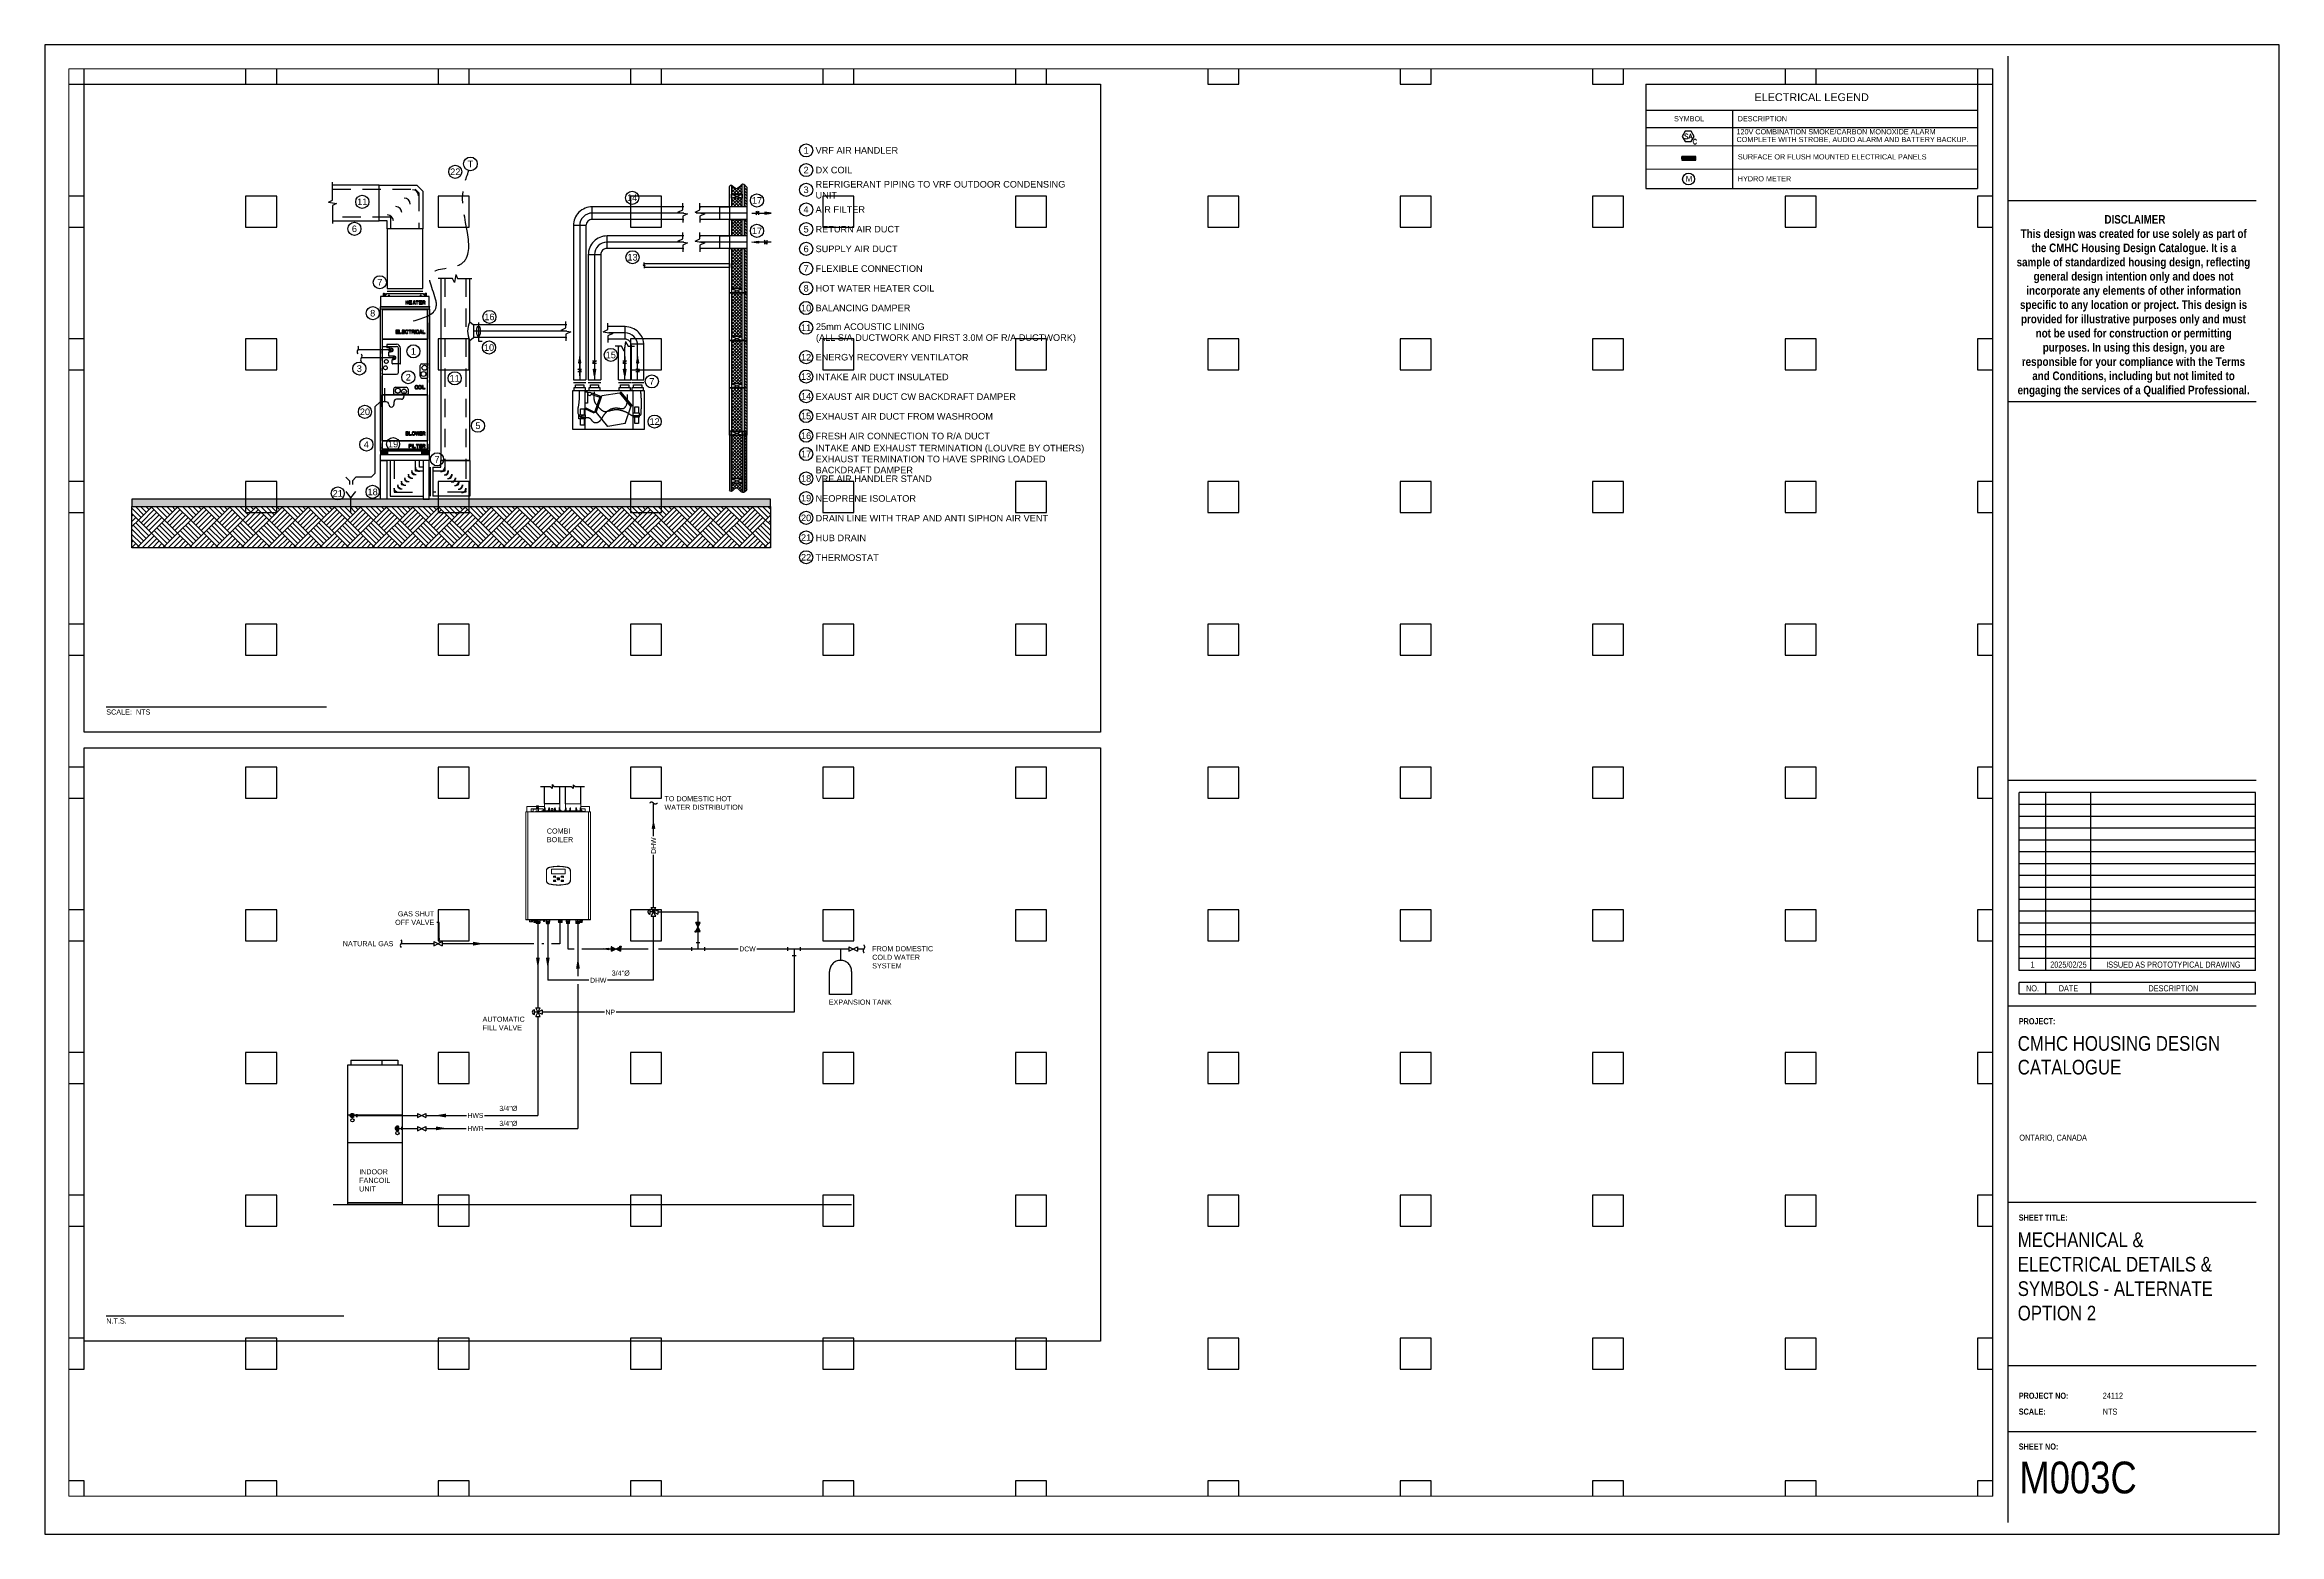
# Paper-space layout 'M003C COVER ALTERNATE OPTION 2' of a CAD drawing. Header units: millimetres. Extents: x 0 to 914, y 0 to 610.
# The model-space entities are those that its viewports show. They can reach past a viewport. Long polylines and large blocks are cut down to what shows.
import ezdxf
from ezdxf import colors
from ezdxf.entities.mleader import LeaderData, LeaderLine
from ezdxf.enums import TextEntityAlignment as Align
from ezdxf.lldxf.tags import DXFTag
from ezdxf.math import Vec2, Vec3

# ---------------------------------------------------------------- set-up
doc = ezdxf.new("R2010")
doc.units = ezdxf.units.MM
doc.header["$LTSCALE"] = 25
for name, pattern in [('schedules_symbols_notes$0$CENTER2', [1.125, 0.75, -0.125, 0.125, -0.125]), ('schedules_symbols_notes$0$DASHED', [0.75, 0.5, -0.25]), ('schedules_symbols_notes$0$DCW', [1.5, 1, -0.2, 0.1, -0.2]), ('schedules_symbols_notes$0$DHW', [1.7, 1, -0.2, 0.1, -0.1, 0.1, -0.2]), ('schedules_symbols_notes$0$HIDDEN', [0.375, 0.25, -0.125]), ('schedules_symbols_notes$0$HIDDEN2', [0.1875, 0.125, -0.0625])]:
    doc.linetypes.add(name, pattern=pattern)
for name, color, linetype in [('schedules_symbols_notes$0$E-FA', 2, 'Continuous'), ('schedules_symbols_notes$0$E-POWER', 2, 'Continuous'), ('schedules_symbols_notes$0$E-TEXT', 11, 'Continuous'), ('schedules_symbols_notes$0$M-ANNO', 11, 'Continuous'), ('schedules_symbols_notes$0$M-CENTER', 33, 'schedules_symbols_notes$0$CENTER2'), ('schedules_symbols_notes$0$M-CONTROL CYAN', 4, 'Continuous'), ('schedules_symbols_notes$0$M-CONTROLWIRING', 140, 'schedules_symbols_notes$0$CENTER2'), ('schedules_symbols_notes$0$M-DETAIL CLR11', 11, 'Continuous'), ('schedules_symbols_notes$0$M-DETAIL CLR12', 12, 'Continuous'), ('schedules_symbols_notes$0$M-EQUIPMENT', 3, 'Continuous'), ('schedules_symbols_notes$0$M-EXISTING', 14, 'Continuous'), ('schedules_symbols_notes$0$M-HVAC-EXHS-DUCT', 5, 'Continuous'), ('schedules_symbols_notes$0$M-HVAC-RETN-DUCT', 1, 'Continuous'), ('schedules_symbols_notes$0$M-HVAC-SUPP-DUCT', 4, 'Continuous'), ('schedules_symbols_notes$0$M-HVAC-TSTAT', 4, 'Continuous'), ('schedules_symbols_notes$0$M-PIPE-HWTR-RETN', 2, 'schedules_symbols_notes$0$HIDDEN'), ('schedules_symbols_notes$0$M-PIPE-HWTR-SUPP', 2, 'Continuous'), ('schedules_symbols_notes$0$M-PIPE-REFR', 3, 'Continuous'), ('schedules_symbols_notes$0$P-ANNO', 11, 'Continuous'), ('schedules_symbols_notes$0$P-COND-DRAIN', 3, 'schedules_symbols_notes$0$CONDENSATE_DRAIN'), ('schedules_symbols_notes$0$P-DOMW-DCW', 1, 'schedules_symbols_notes$0$DCW'), ('schedules_symbols_notes$0$P-DOMW-DHW', 1, 'schedules_symbols_notes$0$DHW'), ('schedules_symbols_notes$0$P-NGAS', 2, 'schedules_symbols_notes$0$NAT_GAS'), ('T-TLB', 11, 'Continuous'), ('titleblock$0$T-TLB', 11, 'Continuous')]:
    doc.layers.add(name, color=color, linetype=linetype)
doc.styles.add('Arial Narrow', font='ARIALN.TTF', dxfattribs={"height": 13})
doc.styles.add('Arial Narrow_1', font='ARIALN.TTF', dxfattribs={"height": 6})
doc.styles.add('Arial Narrow_2', font='ARIALN.TTF', dxfattribs={"height": 2.5})
doc.styles.add('schedules_symbols_notes$0$RDZENG', font='micross.ttf', dxfattribs={"height": 2})
doc.styles.add('schedules_symbols_notes$0$RDZENG_0.25', font='micross.ttf', dxfattribs={"height": 4})
doc.styles.add('schedules_symbols_notes$0$ROMANS', font='ROMANS.SHX')
doc.styles.add('schedules_symbols_notes$0$Standard', font='arial.ttf')
doc.styles.add('titleblock$0$Arial Narrow', font='ARIALN.TTF', dxfattribs={"height": 13})
doc.styles.add('titleblock$0$Arial Narrow_1', font='ARIALN.TTF', dxfattribs={"height": 6})
doc.styles.add('titleblock$0$Arial Narrow_2', font='ARIALN.TTF', dxfattribs={"height": 2.5})
doc.styles.add('titleblock$0$Arial Narrow_B', font='ARIALNB.TTF', dxfattribs={"height": 2})
doc.styles.add('titleblock$0$Arial Narrow_B_1', font='ARIALNB.TTF', dxfattribs={"height": 2.5})
tags = doc.linetypes.add('schedules_symbols_notes$0$CONDENSATE_DRAIN', pattern='A,2,-0.2,["CD",schedules_symbols_notes$0$Standard,S=0.08,R=0,X=-0.08,Y=-0.04],-0.2', length=2.4).pattern_tags.tags
tags[6] = DXFTag(74, 10)
tags = doc.linetypes.add('schedules_symbols_notes$0$NAT_GAS', pattern='A,2,-0.1,["G",schedules_symbols_notes$0$Standard,S=0.08,R=0,X=0,Y=-0.04],-0.2', length=2.3).pattern_tags.tags
tags[6] = DXFTag(74, 10)

psp = doc.layouts.new('M003C COVER ALTERNATE OPTION 2')

# ---------------------------------------------------------------- texts
at = {"layer": 'T-TLB', "lineweight": 9, "attachment_point": 1}
for s, insert, char_height, width, style in [('MECHANICAL & ELECTRICAL DETAILS & SYMBOLS - ALTERNATE OPTION 2', (807.37, 123.54), 6, 94.9633, 'Arial Narrow_1'), ('24112', (842.16, 57.97), 2.5, 11.6245, 'Arial Narrow_2'), ('NTS', (842.16, 51.46), 2.5, 24.717, 'Arial Narrow_2'), ('M003C', (808.06, 29.75), 13, 42.0886, 'Arial Narrow')]:
    psp.add_mtext(s, dxfattribs=dict(at, insert=insert, char_height=char_height, width=width, style=style))

msp = doc.modelspace()

# ---------------------------------------------------------------- texts
at = {"color": 11, "ltscale": 0.1, "attachment_point": 1, "style": 'schedules_symbols_notes$0$Standard'}
for s, insert, char_height, width in [('TO DOMESTIC HOT WATER DISTRIBUTION', (-94479, 76581), 100.81, 1578.05), ('COMBI BOILER', (-96789, 75945), 100.81, 883.48), ('NATURAL GAS', (-100797, 73733), 100.81, 1424.12), ('FROM DOMESTIC COLD WATER SYSTEM', (-90398, 73634), 100.81, 1424.12), ('EXPANSION TANK', (-91252, 72585), 100.81, 1424.12), ('\\A1;3/4"%%C ', (-97722, 70497), 100.81, 261.95), ('\\A1;3/4"%%C ', (-97722, 70202), 100.81, 261.95), ('INDOOR\\PFANCOIL\\PUNIT', (-100475, 69252), 100.8, 622.67)]:
    msp.add_mtext(s, dxfattribs=dict(at, insert=insert, char_height=char_height, width=width))
at = {"layer": 'schedules_symbols_notes$0$E-FA', "style": 'schedules_symbols_notes$0$ROMANS'}
for s, p in [('SA', (-74370, 89539)), ('C', (-74240, 89436))]:
    msp.add_text(s, height=97.3, dxfattribs=at).set_placement(p, align=Align.MIDDLE)
at = {"layer": 'schedules_symbols_notes$0$E-TEXT', "attachment_point": 1}
for s, insert, char_height, width, line_spacing_factor, style in [('{\\fSansSerif|b0|i0|c2|p2;120V COMBINATION SMOKE/CARBON MONOXIDE ALARM COMPLETE WITH STROBE, AUDIO ALARM AND BATTERY BACKUP.}', (-73423, 89682), 101.6, 4559.9, 0.9, 'schedules_symbols_notes$0$Standard'), ('{\\fSansSerif|b0|i0|c2|p2;SURFACE OR FLUSH MOUNTED ELECTRICAL PANELS}', (-73396, 89189), 101.6, 6201.4, 0.899998, 'schedules_symbols_notes$0$ROMANS'), ('{\\fSansSerif|b0|i0|c2|p2;M}', (-74418, 88759), 108.07, 6201.4, 0.899998, 'schedules_symbols_notes$0$ROMANS'), ('{\\fSansSerif|b0|i0|c2|p2;HYDRO METER }', (-73396, 88758), 101.6, 6201.4, 0.899998, 'schedules_symbols_notes$0$ROMANS')]:
    msp.add_mtext(s, dxfattribs=dict(at, insert=insert, char_height=char_height, width=width, line_spacing_factor=line_spacing_factor, style=style))
at = {"layer": 'schedules_symbols_notes$0$M-ANNO'}
for s, insert, char_height, width, attachment_point, style in [('{\\fMicrosoft Sans Serif|b0|i0|c0|p34;\\C256;ELECTRICAL LEGEND}', (-71947, 90309), 152.4, 6210.07, 5, 'schedules_symbols_notes$0$Standard'), ('SYMBOL', (-74353, 89886), 101.6, 1500, 5, 'schedules_symbols_notes$0$Standard'), ('DESCRIPTION', (-73399, 89886), 101.6, 4608.47, 4, 'schedules_symbols_notes$0$Standard'), ('VRF AIR HANDLER', (-91511, 89265), 129.03, 7007.26, 4, 'schedules_symbols_notes$0$RDZENG_0.25'), ('DX COIL', (-91511, 88878), 129, 7007.26, 4, 'schedules_symbols_notes$0$RDZENG_0.25'), ('REFRIGERANT PIPING TO VRF OUTDOOR CONDENSING UNIT', (-91511, 88491), 129.03, 5001.16, 4, 'schedules_symbols_notes$0$RDZENG_0.25'), ('AIR FILTER', (-91511, 88104), 129, 7007.26, 4, 'schedules_symbols_notes$0$RDZENG_0.25'), ('RETURN AIR DUCT', (-91511, 87717), 129.03, 7007.26, 4, 'schedules_symbols_notes$0$RDZENG_0.25'), ('SUPPLY AIR DUCT', (-91511, 87330), 129.03, 7007.26, 4, 'schedules_symbols_notes$0$RDZENG_0.25'), ('FLEXIBLE CONNECTION', (-91511, 86943), 129.03, 7007.26, 4, 'schedules_symbols_notes$0$RDZENG_0.25'), ('HOT WATER HEATER COIL', (-91511, 86556), 129.03, 7007.26, 4, 'schedules_symbols_notes$0$RDZENG_0.25'), ('BALANCING DAMPER', (-91511, 86169), 129.03, 7007.26, 4, 'schedules_symbols_notes$0$RDZENG_0.25'), ('25mm ACOUSTIC LINING\\P(ALL S/A DUCTWORK AND FIRST 3.0M OF R/A DUCTWORK)', (-91504, 85676), 129.03, 7007.26, 4, 'schedules_symbols_notes$0$RDZENG_0.25'), ('ENERGY RECOVERY VENTILATOR', (-91511, 85202), 129.03, 7007.26, 4, 'schedules_symbols_notes$0$RDZENG_0.25'), ('INTAKE AIR DUCT INSULATED', (-91511, 84814), 129.03, 7007.26, 4, 'schedules_symbols_notes$0$RDZENG_0.25'), ('EXAUST AIR DUCT CW BACKDRAFT DAMPER', (-91511, 84427), 129.03, 7007.26, 4, 'schedules_symbols_notes$0$RDZENG_0.25'), ('EXHAUST AIR DUCT FROM WASHROOM', (-91511, 84040), 129.03, 7007.26, 4, 'schedules_symbols_notes$0$RDZENG_0.25'), ('FRESH AIR CONNECTION TO R/A DUCT', (-91511, 83653), 129.03, 7007.26, 4, 'schedules_symbols_notes$0$RDZENG_0.25'), ('INTAKE AND EXHAUST TERMINATION (LOUVRE BY OTHERS)\\PEXHAUST TERMINATION TO HAVE SPRING LOADED BACKDRAFT DAMPER', (-91511, 83201), 129.03, 5348.37, 4, 'schedules_symbols_notes$0$RDZENG_0.25'), ('VRF AIR HANDLER STAND', (-91511, 82814), 129.03, 7007.26, 4, 'schedules_symbols_notes$0$RDZENG_0.25'), ('NEOPRENE ISOLATOR', (-91511, 82427), 129.03, 7007.26, 4, 'schedules_symbols_notes$0$RDZENG_0.25'), ('DRAIN LINE WITH TRAP AND ANTI SIPHON AIR VENT', (-91511, 82039), 129.03, 7007.26, 4, 'schedules_symbols_notes$0$RDZENG_0.25'), ('HUB DRAIN', (-91511, 81652), 129, 7007.26, 4, 'schedules_symbols_notes$0$RDZENG_0.25'), ('THERMOSTAT', (-91511, 81265), 129, 7007.26, 4, 'schedules_symbols_notes$0$RDZENG_0.25')]:
    msp.add_mtext(s, dxfattribs=dict(at, insert=insert, char_height=char_height, width=width, attachment_point=attachment_point, style=style))

# ---------------------------------------------------------------- blocks, each defined once
blk = doc.blocks.new('titleblock')
at = {"layer": 'titleblock$0$T-TLB'}
for p, q in [((36, 24), (0, 24)), ((0, 24), (0, 0)), ((31.625, 23.813), (31.625, 0.188)), ((36, 0), (36, 24)), ((35.625, 21.486), (31.625, 21.486)), ((35.625, 18.248), (31.625, 18.248)), ((35.625, 12.145), (31.625, 12.145)), ((35.619, 11.95), (31.808, 11.95)), ((31.808, 9.084), (31.808, 11.95)), ((32.239, 9.084), (32.239, 11.95)), ((32.966, 9.084), (32.966, 11.95)), ((35.619, 9.084), (35.619, 11.95)), ((35.619, 11.758), (31.808, 11.758)), ((35.619, 11.567), (31.808, 11.567)), ((35.619, 11.376), (31.808, 11.376)), ((35.619, 11.185), (31.808, 11.185)), ((35.619, 10.994), (31.808, 10.994)), ((35.619, 10.803), (31.808, 10.803)), ((35.619, 10.612), (31.808, 10.612)), ((35.619, 10.421), (31.808, 10.421)), ((35.619, 10.23), (31.808, 10.23)), ((35.619, 10.039), (31.808, 10.039)), ((35.619, 9.848), (31.808, 9.848)), ((35.619, 9.657), (31.808, 9.657)), ((35.619, 9.466), (31.808, 9.466)), ((35.619, 9.275), (31.808, 9.275)), ((35.619, 9.084), (31.808, 9.084)), ((32.239, 8.893), (31.808, 8.893)), ((31.808, 8.702), (31.808, 8.893)), ((32.239, 8.702), (31.808, 8.702)), ((32.966, 8.893), (32.239, 8.893)), ((32.239, 8.702), (32.239, 8.893)), ((32.966, 8.702), (32.239, 8.702)), ((35.619, 8.893), (32.966, 8.893)), ((32.966, 8.702), (32.966, 8.893)), ((35.619, 8.702), (32.966, 8.702)), ((35.619, 8.702), (35.619, 8.893)), ((35.625, 8.511), (31.625, 8.511)), ((35.625, 5.348), (31.625, 5.348)), ((35.625, 2.712), (31.625, 2.712)), ((31.625, 1.656), (35.625, 1.656)), ((0, 0), (36, 0))]:
    blk.add_line(p, q, dxfattribs=at)
at = {"layer": 'titleblock$0$T-TLB', "lineweight": 9, "attachment_point": 1}
for s, insert, char_height, width, style in [('DISCLAIMER', (33.183, 21.255), 0.1378, 1.20253, 'titleblock$0$Arial Narrow_B'), ('This design was created for use solely as part of ', (31.834, 21.025), 0.1378, 4.52605, 'titleblock$0$Arial Narrow_B'), ('sample of standardized housing design, reflecting ', (31.768, 20.567), 0.1378, 4.6744, 'titleblock$0$Arial Narrow_B'), ('the CMHC Housing Design Catalogue. It is a ', (32.011, 20.796), 0.1378, 4.09996, 'titleblock$0$Arial Narrow_B'), ('general design intention only and does not ', (32.042, 20.338), 0.1378, 4.02105, 'titleblock$0$Arial Narrow_B'), ('specific to any location or project. This design is ', (31.823, 19.88), 0.1378, 4.5513, 'titleblock$0$Arial Narrow_B'), ('incorporate any elements of other information ', (31.925, 20.109), 0.1378, 4.30512, 'titleblock$0$Arial Narrow_B'), ('provided for illustrative purposes only and must ', (31.839, 19.65), 0.1378, 4.51343, 'titleblock$0$Arial Narrow_B'), ('not be used for construction or permitting ', (32.076, 19.421), 0.1378, 3.94215, 'titleblock$0$Arial Narrow_B'), ('purposes. In using this design, you are ', (32.19, 19.192), 0.1378, 3.6644, 'titleblock$0$Arial Narrow_B'), ('responsible for your compliance with the Terms ', (31.852, 18.963), 0.1378, 4.48187, 'titleblock$0$Arial Narrow_B'), ('and Conditions, including but not limited to  ', (32.021, 18.734), 0.1378, 4.12837, 'titleblock$0$Arial Narrow_B'), ('engaging the services of a Qualified Professional.', (31.784, 18.505), 0.1378, 4.59233, 'titleblock$0$Arial Narrow_B'), ('PROJECT:', (31.802, 8.316), 0.0984, 0.69122, 'titleblock$0$Arial Narrow_B_1'), ('CMHC HOUSING DESIGN', (31.786, 8.027), 0.23622, 3.99896, 'titleblock$0$Arial Narrow_1'), ('CATALOGUE', (31.786, 7.645), 0.2362, 2.04525, 'titleblock$0$Arial Narrow_1'), ('ONTARIO, CANADA', (31.812, 6.44), 0.09843, 1.26881, 'titleblock$0$Arial Narrow_2'), ('SHEET TITLE:', (31.802, 5.152), 0.09843, 0.92478, 'titleblock$0$Arial Narrow_B_1'), ('PROJECT NO:', (31.802, 2.282), 0.09843, 0.93425, 'titleblock$0$Arial Narrow_B_1'), ('SCALE:', (31.802, 2.026), 0.0984, 0.50816, 'titleblock$0$Arial Narrow_B_1'), ('SHEET NO:', (31.802, 1.463), 0.0984, 0.74487, 'titleblock$0$Arial Narrow_B_1')]:
    blk.add_mtext(s, dxfattribs=dict(at, insert=insert, char_height=char_height, width=width, style=style))
at = {"layer": 'titleblock$0$T-TLB', "attachment_point": 2, "line_spacing_factor": 0.974696}
for s, insert, char_height, width, style in [('1', (32.024, 9.228), 0.0984, 0.24054, 'titleblock$0$Arial Narrow'), ('2025/02/25', (32.603, 9.228), 0.0984, 0.36263, 'titleblock$0$Arial Narrow'), ('ISSUED AS PROTOTYPICAL DRAWING', (34.293, 9.228), 0.09843, 2.07395, 'titleblock$0$Arial Narrow'), ('NO.', (32.024, 8.846), 0.0984, 0.24054, 'titleblock$0$Arial Narrow_2'), ('DATE', (32.603, 8.846), 0.0984, 0.36263, 'titleblock$0$Arial Narrow_2'), ('DESCRIPTION', (34.293, 8.846), 0.09843, 0.92712, 'titleblock$0$Arial Narrow_2')]:
    blk.add_mtext(s, dxfattribs=dict(at, insert=insert, char_height=char_height, width=width, style=style))
blk = doc.blocks.new('*U227')
at = {"layer": 'schedules_symbols_notes$0$M-ANNO'}
blk.add_line((8.5, 9.81), (100.32, 9.81), dxfattribs=at)
at = {"layer": 'schedules_symbols_notes$0$M-ANNO', "style": 'schedules_symbols_notes$0$RDZENG'}
blk.add_attdef('SCALE', text='', height=2, dxfattribs=at).set_placement((8.5, 8.81), align=Align.TOP_LEFT)
blk.add_attdef('DETAILNAME', text='', height=4, dxfattribs=at).set_placement((8.5, 9.81), align=Align.BOTTOM_LEFT)
blk = doc.blocks.new('schedules_symbols_notes$0$b')
for p, q in [((317.5, 8403.6), (324.8, 8403.6)), ((320.4, 8390.4), (320.4, 8403.6)), ((324.8, 8403.6), (326.3, 8402.1)), ((326.3, 8405.1), (326.3, 8402.1)), ((326.3, 8405.1), (327.7, 8403.6)), ((327.7, 8403.6), (335.1, 8403.6)), ((332.2, 8390.4), (332.2, 8403.6)), ((333.8, 8403.5), (341.2, 8403.5)), ((336.7, 8390.3), (336.7, 8403.5)), ((341.2, 8403.5), (342.6, 8402.1)), ((342.6, 8405), (342.6, 8402.1)), ((342.6, 8405), (344.1, 8403.5)), ((344.1, 8403.5), (351.5, 8403.5)), ((348.6, 8390.3), (348.6, 8403.5)), ((320.4, 8390.4), (332.2, 8390.4))]:
    blk.add_line(p, q)
at = {"linetype": 'ByBlock', "lineweight": 15}
for p, q in [((306, 8383.9), (307.6, 8383.9)), ((306, 8300.7), (306, 8383.9)), ((307.6, 8384.1), (306.2, 8384.1)), ((306.9, 8384.1), (306.9, 8387.8)), ((307.3, 8388.2), (314.3, 8388.2)), ((307.6, 8383.9), (307.6, 8384.1)), ((354.5, 8384.1), (307.6, 8384.1)), ((354.5, 8383.9), (307.6, 8383.9)), ((307.6, 8383.9), (307.6, 8300.7)), ((311.7, 8386.3), (310.2, 8386.3)), ((310.2, 8386.3), (310.2, 8384.4)), ((310.2, 8384.4), (311.7, 8384.4)), ((311.7, 8386.2), (311.7, 8384.1)), ((314.3, 8388.6), (314.3, 8388.2)), ((315.1, 8388.6), (314.3, 8388.6)), ((315.1, 8388.2), (314.3, 8388.2)), ((315.1, 8384.8), (314.3, 8384.8)), ((314.4, 8388.2), (314.4, 8387.6)), ((315.1, 8387.6), (314.4, 8387.6)), ((314.4, 8387), (314.4, 8386.4)), ((315.1, 8387), (314.4, 8387)), ((314.5, 8387.6), (314.5, 8387)), ((314.9, 8388.7), (314.9, 8388.6)), ((315.1, 8388.7), (314.9, 8388.7)), ((315.2, 8388.7), (315.1, 8388.7)), ((315.8, 8388.6), (315.1, 8388.6)), ((315.8, 8388.2), (315.1, 8388.2)), ((315.7, 8387.6), (315.1, 8387.6)), ((315.7, 8387), (315.1, 8387)), ((315.2, 8388.6), (315.2, 8388.7)), ((315.6, 8387), (315.6, 8387.6)), ((315.7, 8387.6), (315.7, 8388.2)), ((315.7, 8386.4), (315.7, 8387)), ((315.7, 8386.4), (315.7, 8386.4)), ((315.8, 8388.2), (315.8, 8388.6)), ((315.8, 8388.2), (320.4, 8388.2)), ((319.4, 8386.3), (315.8, 8386.3)), ((315.9, 8384.1), (315.9, 8386.2)), ((315.9, 8384.4), (318.5, 8384.4)), ((318.5, 8384.7), (318.5, 8384.1)), ((324.3, 8384.7), (318.5, 8384.7)), ((319.4, 8384.7), (319.4, 8386.3)), ((320.8, 8387), (319.6, 8384.7)), ((319.6, 8384.7), (320.9, 8387)), ((320.8, 8387), (319.6, 8384.7)), ((319.6, 8384.7), (319.6, 8384.7)), ((320.8, 8386.7), (319.8, 8384.7)), ((319.8, 8384.7), (320.8, 8384.7)), ((320.4, 8390.4), (320.4, 8386.3)), ((320.4, 8390.4), (324, 8390.4)), ((320.8, 8384.7), (320.8, 8386.7)), ((320.8, 8386.7), (320.9, 8386.7)), ((320.8, 8384.7), (320.9, 8384.7)), ((320.9, 8386.7), (320.9, 8384.7)), ((320.9, 8384.7), (322.1, 8384.7)), ((322.1, 8384.7), (323.4, 8384.7)), ((323.9, 8387), (323.4, 8384.7)), ((323.9, 8386.8), (323.4, 8384.7)), ((323.4, 8384.7), (323.6, 8384.7)), ((323.6, 8384.7), (324.1, 8387)), ((324.2, 8386.7), (323.7, 8384.7)), ((323.7, 8384.7), (324.2, 8384.7)), ((323.8, 8386.5), (323.8, 8386.7)), ((323.8, 8386.7), (323.8, 8386.7)), ((324, 8390.4), (332.2, 8390.4)), ((324.2, 8384.7), (324.2, 8386.7)), ((324.2, 8386.7), (324.3, 8386.7)), ((324.2, 8384.7), (324.3, 8384.7)), ((324.3, 8386.7), (324.3, 8384.7)), ((324.3, 8384.1), (324.3, 8384.7)), ((324.3, 8384.7), (328.3, 8384.7)), ((324.8, 8384.7), (324.3, 8384.7)), ((324.8, 8384.1), (324.8, 8384.7)), ((327.8, 8384.7), (324.8, 8384.7)), ((327.8, 8384.1), (327.8, 8384.7)), ((328.3, 8384.7), (327.8, 8384.7)), ((328.3, 8384.7), (328.3, 8386.7)), ((328.4, 8386.7), (328.3, 8386.7)), ((328.3, 8384.1), (328.3, 8384.7)), ((330.2, 8384.7), (328.3, 8384.7)), ((328.4, 8384.7), (328.3, 8384.7)), ((328.9, 8384.7), (328.4, 8386.7)), ((328.4, 8386.7), (328.4, 8384.7)), ((328.4, 8384.7), (328.9, 8384.7)), ((328.5, 8387), (329, 8384.7)), ((329.2, 8384.7), (328.7, 8387)), ((329.2, 8384.7), (328.7, 8386.8)), ((328.8, 8386.7), (328.8, 8386.5)), ((328.8, 8386.7), (328.8, 8386.7)), ((329, 8384.7), (329.2, 8384.7)), ((329.2, 8384.7), (329.2, 8384.7)), ((329.2, 8384.7), (330.4, 8384.7)), ((331.4, 8384.8), (330.7, 8384.8)), ((331.7, 8387), (333, 8384.7)), ((331.7, 8386.7), (331.8, 8386.7)), ((331.7, 8384.8), (331.7, 8386.7)), ((331.7, 8384.7), (331.8, 8384.7)), ((333, 8384.7), (331.8, 8387)), ((333, 8384.7), (331.8, 8387)), ((332.8, 8384.7), (331.8, 8386.7)), ((331.8, 8386.7), (331.8, 8384.7)), ((331.8, 8384.7), (332.8, 8384.7)), ((334.1, 8384.7), (331.9, 8384.7)), ((332.2, 8386.3), (332.2, 8390.4)), ((333, 8384.7), (333, 8384.7)), ((334.1, 8384.1), (334.1, 8384.7)), ((334.8, 8384.6), (334.8, 8384.1)), ((346.5, 8384.6), (334.8, 8384.6)), ((337.1, 8387), (335.9, 8384.7)), ((337.1, 8387), (335.9, 8384.7)), ((335.9, 8384.7), (336, 8384.7)), ((336, 8384.7), (337.2, 8387)), ((337.2, 8386.7), (336.1, 8384.7)), ((336.1, 8384.7), (337.2, 8384.7)), ((336.7, 8390.3), (336.7, 8386.2)), ((336.7, 8390.3), (348.6, 8390.3)), ((337.2, 8384.7), (337.2, 8386.7)), ((337.3, 8386.7), (337.2, 8386.7)), ((337.3, 8384.7), (337.2, 8384.7)), ((337.3, 8386.7), (337.3, 8384.7)), ((337.3, 8384.7), (338.5, 8384.7)), ((338.5, 8384.7), (339.7, 8384.7)), ((340.2, 8386.8), (339.7, 8384.7)), ((340.3, 8387), (339.8, 8384.7)), ((339.8, 8384.7), (340, 8384.7)), ((340, 8384.7), (340.5, 8387)), ((340.5, 8386.7), (340.1, 8384.7)), ((340.1, 8386.5), (340.1, 8386.7)), ((340.1, 8386.7), (340.2, 8386.7)), ((340.1, 8384.7), (340.5, 8384.7)), ((340.5, 8384.7), (340.5, 8386.7)), ((340.6, 8386.7), (340.5, 8386.7)), ((340.6, 8384.7), (340.5, 8384.7)), ((340.6, 8386.7), (340.6, 8384.7)), ((340.6, 8384.7), (344.7, 8384.7)), ((344.7, 8384.7), (344.7, 8386.7)), ((344.7, 8386.7), (344.8, 8386.7)), ((344.7, 8384.7), (344.8, 8384.7)), ((344.8, 8387), (345.3, 8384.7)), ((345.2, 8384.7), (344.8, 8386.7)), ((344.8, 8386.7), (344.8, 8384.7)), ((344.8, 8384.7), (345.2, 8384.7)), ((345.5, 8384.7), (345, 8387)), ((345.6, 8384.7), (345.1, 8386.8)), ((345.2, 8386.7), (345.1, 8386.7)), ((345.2, 8386.7), (345.2, 8386.5)), ((345.3, 8384.7), (345.5, 8384.7)), ((345.6, 8384.7), (345.6, 8384.7)), ((345.6, 8384.7), (346.7, 8384.7)), ((347.8, 8384.8), (347, 8384.8)), ((348.1, 8386.7), (348, 8386.7)), ((348, 8384.8), (348, 8386.7)), ((348.1, 8387), (349.3, 8384.7)), ((349.2, 8384.7), (348.1, 8386.7)), ((348.1, 8386.7), (348.1, 8384.7)), ((348.1, 8384.7), (349.2, 8384.7)), ((349.4, 8384.7), (348.2, 8387)), ((349.4, 8384.7), (348.2, 8387)), ((350.4, 8384.6), (348.3, 8384.6)), ((348.6, 8386.2), (348.6, 8390.3)), ((348.6, 8388.2), (354.8, 8388.2)), ((352, 8386.3), (348.6, 8386.3)), ((349.3, 8384.7), (349.4, 8384.7)), ((350.4, 8384.1), (350.4, 8384.6)), ((350.4, 8384.4), (352, 8384.4)), ((352, 8384.4), (352, 8386.3)), ((354.5, 8384.1), (354.5, 8383.9)), ((354.5, 8384.1), (355.9, 8384.1)), ((354.5, 8300.7), (354.5, 8383.9)), ((354.5, 8383.9), (356.1, 8383.9)), ((355.2, 8387.8), (355.2, 8384.1)), ((356.1, 8383.9), (356.1, 8300.7)), ((321.9, 8338.2), (321.9, 8331.1)), ((321.9, 8331.1), (321.9, 8338.2)), ((321.9, 8331.1), (321.9, 8338.2)), ((322, 8338.2), (322, 8331.1)), ((336.5, 8339.6), (325.9, 8339.6)), ((325.9, 8339.6), (325.9, 8336)), ((325.9, 8339.6), (336.5, 8339.6)), ((325.9, 8336), (336.5, 8336)), ((336.5, 8336), (325.9, 8336)), ((327.3, 8334.3), (327.3, 8333.4)), ((327.3, 8331.1), (327.3, 8330.3)), ((329.1, 8334.4), (327.4, 8334.4)), ((327.4, 8333.4), (329.1, 8333.4)), ((329.1, 8331.2), (327.4, 8331.2)), ((327.4, 8330.2), (329.1, 8330.2)), ((328, 8334), (328, 8334)), ((328, 8333.8), (328, 8333.7)), ((328, 8330.8), (328, 8330.8)), ((328, 8330.6), (328, 8330.6)), ((328.1, 8334), (328.1, 8334)), ((328.1, 8334), (328.1, 8333.9)), ((328.1, 8333.7), (328.1, 8334)), ((328.1, 8333.9), (328.1, 8333.7)), ((328.1, 8333.9), (328.3, 8333.9)), ((328.3, 8333.9), (328.1, 8333.9)), ((328.1, 8333.7), (328.1, 8333.7)), ((328.1, 8330.9), (328.1, 8330.9)), ((328.1, 8330.9), (328.1, 8330.7)), ((328.1, 8330.5), (328.1, 8330.9)), ((328.1, 8330.7), (328.3, 8330.7)), ((328.3, 8330.7), (328.1, 8330.7)), ((328.1, 8330.7), (328.1, 8330.5)), ((328.1, 8330.5), (328.1, 8330.5)), ((328.3, 8333.9), (328.3, 8334)), ((328.3, 8334), (328.4, 8334)), ((328.3, 8333.7), (328.3, 8333.9)), ((328.4, 8333.7), (328.3, 8333.7)), ((328.3, 8330.7), (328.3, 8330.9)), ((328.3, 8330.9), (328.4, 8330.9)), ((328.3, 8330.5), (328.3, 8330.7)), ((328.4, 8330.5), (328.3, 8330.5)), ((328.4, 8334), (328.4, 8333.7)), ((328.4, 8330.9), (328.4, 8330.5)), ((328.5, 8333.7), (328.6, 8334)), ((328.6, 8333.9), (328.5, 8333.7)), ((328.5, 8333.7), (328.5, 8333.7)), ((328.5, 8330.8), (328.5, 8330.8)), ((328.6, 8330.6), (328.5, 8330.8)), ((328.5, 8330.8), (328.6, 8330.6)), ((328.6, 8334), (328.6, 8334)), ((328.6, 8334), (328.8, 8333.7)), ((328.7, 8333.7), (328.6, 8333.9)), ((328.7, 8330.8), (328.6, 8330.6)), ((328.6, 8330.6), (328.8, 8330.8)), ((328.6, 8330.6), (328.6, 8330.6)), ((328.8, 8333.7), (328.7, 8333.7)), ((328.8, 8330.8), (328.7, 8330.8)), ((329.1, 8333.4), (329.1, 8334.3)), ((329.1, 8330.3), (329.1, 8331.1)), ((330.3, 8332.9), (330.3, 8331.6)), ((332, 8333), (330.4, 8333)), ((330.4, 8331.5), (332, 8331.5)), ((330.5, 8332.3), (330.5, 8332.3)), ((331.9, 8332.3), (330.5, 8332.3)), ((330.5, 8332.3), (331.9, 8332.3)), ((330.5, 8332.1), (330.7, 8332.1)), ((330.5, 8331.7), (330.5, 8332.1)), ((330.7, 8331.7), (330.5, 8331.7)), ((330.7, 8332.8), (330.6, 8332.8)), ((330.6, 8332.8), (330.6, 8332.7)), ((330.6, 8332.8), (330.6, 8332.8)), ((330.6, 8332.5), (330.6, 8332.8)), ((330.6, 8332.7), (330.7, 8332.7)), ((330.8, 8332.5), (330.6, 8332.6)), ((330.6, 8332.6), (330.6, 8332.6)), ((330.6, 8332.6), (330.6, 8332.5)), ((330.6, 8332.5), (330.6, 8332.5)), ((330.7, 8332.1), (330.6, 8332.1)), ((330.6, 8332.1), (330.6, 8331.9)), ((330.6, 8331.9), (330.7, 8331.9)), ((330.7, 8331.9), (330.6, 8331.9)), ((330.6, 8331.9), (330.6, 8331.8)), ((330.6, 8331.8), (330.7, 8331.8)), ((330.7, 8332.6), (330.8, 8332.5)), ((330.7, 8332.1), (330.7, 8332.1)), ((330.7, 8331.9), (330.7, 8331.9)), ((330.7, 8331.8), (330.7, 8331.7)), ((330.8, 8332.5), (330.8, 8332.5)), ((330.8, 8331.7), (330.8, 8332.1)), ((330.8, 8332.1), (330.8, 8332.1)), ((330.8, 8332.1), (331.1, 8331.8)), ((331.1, 8331.7), (330.8, 8332)), ((330.8, 8332), (330.8, 8331.7)), ((330.8, 8331.7), (330.8, 8331.7)), ((330.9, 8332.5), (330.9, 8332.8)), ((330.9, 8332.8), (331.1, 8332.8)), ((331.1, 8332.8), (330.9, 8332.8)), ((330.9, 8332.8), (330.9, 8332.7)), ((330.9, 8332.7), (331.1, 8332.7)), ((331.1, 8332.6), (330.9, 8332.6)), ((330.9, 8332.6), (330.9, 8332.5)), ((330.9, 8332.5), (331.1, 8332.5)), ((331.1, 8332.5), (330.9, 8332.5)), ((331.1, 8332.8), (331.1, 8332.8)), ((331.1, 8332.7), (331.1, 8332.6)), ((331.1, 8332.5), (331.2, 8332.6)), ((331.1, 8332.5), (331.1, 8332.5)), ((331.1, 8331.8), (331.1, 8332.1)), ((331.1, 8332.1), (331.1, 8332.1)), ((331.1, 8332.1), (331.1, 8331.7)), ((331.1, 8332.1), (331.1, 8332.1)), ((331.1, 8332.1), (331.3, 8332.1)), ((331.2, 8332.1), (331.1, 8332.1)), ((331.1, 8331.7), (331.1, 8331.7)), ((331.2, 8331.7), (331.2, 8332.1)), ((331.3, 8331.7), (331.2, 8331.7)), ((331.4, 8332.8), (331.3, 8332.8)), ((331.3, 8332.1), (331.3, 8332.1)), ((331.3, 8332.1), (331.3, 8332.1)), ((331.3, 8332.1), (331.3, 8331.7)), ((331.4, 8332.8), (331.6, 8332.8)), ((331.4, 8332.5), (331.4, 8332.8)), ((331.6, 8332.5), (331.4, 8332.5)), ((331.4, 8332.1), (331.6, 8332.1)), ((331.6, 8332.1), (331.4, 8332.1)), ((331.4, 8332.1), (331.4, 8331.9)), ((331.4, 8331.7), (331.4, 8332.1)), ((331.4, 8331.9), (331.6, 8331.9)), ((331.6, 8331.9), (331.4, 8331.9)), ((331.4, 8331.9), (331.4, 8331.8)), ((331.4, 8331.8), (331.6, 8331.8)), ((331.6, 8331.7), (331.4, 8331.7)), ((331.5, 8332.8), (331.5, 8332.7)), ((331.6, 8332.8), (331.5, 8332.8)), ((331.5, 8332.7), (331.6, 8332.7)), ((331.6, 8332.6), (331.5, 8332.6)), ((331.5, 8332.6), (331.5, 8332.5)), ((331.5, 8332.5), (331.6, 8332.5)), ((331.6, 8332.8), (331.6, 8332.8)), ((331.6, 8332.7), (331.6, 8332.6)), ((331.6, 8332.5), (331.6, 8332.5)), ((331.6, 8332.1), (331.6, 8332.1)), ((331.6, 8331.9), (331.6, 8331.9)), ((331.6, 8331.8), (331.6, 8331.7)), ((331.7, 8332.8), (331.7, 8332.8)), ((331.7, 8332.8), (331.9, 8332.8)), ((331.8, 8332.8), (331.7, 8332.8)), ((331.8, 8332.1), (331.7, 8332.1)), ((331.7, 8332.1), (331.7, 8331.9)), ((331.7, 8332.1), (331.8, 8332.1)), ((331.7, 8331.7), (331.7, 8332.1)), ((331.7, 8331.9), (331.8, 8331.9)), ((331.9, 8331.7), (331.7, 8331.9)), ((331.7, 8331.9), (331.7, 8331.9)), ((331.7, 8331.9), (331.7, 8331.7)), ((331.7, 8331.7), (331.7, 8331.7)), ((331.9, 8332.8), (331.8, 8332.8)), ((331.8, 8332.8), (331.8, 8332.5)), ((331.8, 8332.5), (331.8, 8332.8)), ((331.8, 8332.5), (331.8, 8332.5)), ((331.8, 8331.9), (331.9, 8331.7)), ((331.9, 8332.8), (331.9, 8332.8)), ((331.9, 8332.3), (331.9, 8332.3)), ((331.9, 8331.7), (331.9, 8331.7)), ((332.1, 8331.6), (332.1, 8332.9)), ((333.3, 8334.3), (333.3, 8333.4)), ((333.3, 8331.1), (333.3, 8330.3)), ((335, 8334.4), (333.4, 8334.4)), ((333.4, 8333.7), (333.4, 8334)), ((333.4, 8334), (333.5, 8334)), ((333.5, 8333.7), (333.4, 8333.7)), ((333.4, 8333.4), (335, 8333.4)), ((335, 8331.2), (333.4, 8331.2)), ((333.4, 8330.5), (333.4, 8330.9)), ((333.4, 8330.9), (333.5, 8330.9)), ((333.5, 8330.5), (333.4, 8330.5)), ((333.4, 8330.2), (335, 8330.2)), ((333.5, 8334), (333.5, 8333.7)), ((333.5, 8334), (333.5, 8334)), ((333.5, 8333.7), (333.5, 8333.7)), ((333.5, 8330.8), (333.5, 8330.8)), ((333.5, 8330.8), (333.5, 8330.5)), ((333.5, 8330.5), (333.5, 8330.5)), ((333.8, 8334), (333.8, 8334)), ((333.8, 8334), (333.8, 8333.9)), ((333.8, 8333.7), (333.8, 8334)), ((333.8, 8333.9), (334, 8333.9)), ((334, 8333.9), (333.8, 8333.9)), ((333.8, 8333.9), (333.8, 8333.7)), ((333.8, 8333.7), (333.8, 8333.7)), ((333.8, 8330.9), (333.8, 8330.7)), ((333.8, 8330.9), (333.8, 8330.9)), ((333.8, 8330.5), (333.8, 8330.9)), ((333.8, 8330.7), (334, 8330.7)), ((334, 8330.7), (333.8, 8330.7)), ((333.8, 8330.7), (333.8, 8330.5)), ((333.8, 8330.5), (333.8, 8330.5)), ((334, 8333.9), (334, 8334)), ((334, 8334), (334.1, 8334)), ((334, 8333.7), (334, 8333.9)), ((334.1, 8333.7), (334, 8333.7)), ((334, 8330.7), (334, 8330.9)), ((334, 8330.9), (334.1, 8330.9)), ((334, 8330.5), (334, 8330.7)), ((334.1, 8330.5), (334, 8330.5)), ((334.1, 8334), (334.1, 8333.7)), ((334.2, 8333.7), (334.1, 8334)), ((334.1, 8334), (334.2, 8334)), ((334.1, 8330.9), (334.2, 8330.9)), ((334.2, 8330.5), (334.1, 8330.9)), ((334.1, 8330.9), (334.1, 8330.5)), ((334.2, 8334), (334.3, 8333.8)), ((334.4, 8334), (334.2, 8333.7)), ((334.2, 8333.7), (334.2, 8333.7)), ((334.2, 8330.9), (334.3, 8330.6)), ((334.4, 8330.8), (334.2, 8330.5)), ((334.2, 8330.5), (334.2, 8330.5)), ((334.3, 8333.8), (334.4, 8334)), ((334.3, 8330.6), (334.4, 8330.9)), ((334.4, 8334), (334.4, 8334)), ((334.4, 8334), (334.5, 8333.8)), ((334.5, 8333.7), (334.4, 8334)), ((334.4, 8330.9), (334.4, 8330.9)), ((334.4, 8330.9), (334.5, 8330.6)), ((334.5, 8330.5), (334.4, 8330.8)), ((334.5, 8333.8), (334.5, 8334)), ((334.5, 8334), (334.6, 8334)), ((334.6, 8334), (334.5, 8333.7)), ((334.5, 8333.7), (334.5, 8333.7)), ((334.5, 8330.6), (334.5, 8330.9)), ((334.5, 8330.9), (334.6, 8330.9)), ((334.6, 8330.9), (334.5, 8330.5)), ((334.5, 8330.5), (334.5, 8330.5)), ((334.7, 8334), (334.6, 8333.7)), ((334.6, 8333.7), (334.7, 8333.7)), ((334.7, 8330.6), (334.6, 8330.8)), ((334.6, 8330.8), (334.7, 8330.8)), ((334.8, 8334), (334.7, 8334)), ((334.7, 8333.7), (334.8, 8333.9)), ((334.7, 8330.8), (334.8, 8330.6)), ((334.8, 8330.6), (334.7, 8330.6)), ((334.9, 8333.7), (334.8, 8334)), ((334.8, 8333.9), (334.9, 8333.7)), ((334.8, 8330.6), (334.9, 8330.8)), ((334.9, 8330.8), (334.8, 8330.6)), ((334.9, 8333.7), (334.9, 8333.7)), ((334.9, 8330.8), (334.9, 8330.8)), ((335.1, 8333.4), (335.1, 8334.3)), ((335.1, 8330.3), (335.1, 8331.1)), ((336.5, 8336), (336.5, 8339.6)), ((340.5, 8331.1), (340.5, 8338.2)), ((340.5, 8338.2), (340.5, 8331.1)), ((340.5, 8338.2), (340.5, 8331.1)), ((340.5, 8338.2), (340.5, 8331.1)), ((307.6, 8300.7), (306, 8300.7)), ((307.6, 8300.5), (306.2, 8300.5)), ((307.6, 8300.7), (354.5, 8300.7)), ((307.6, 8300.5), (307.6, 8300.7)), ((307.6, 8300.5), (354.5, 8300.5)), ((308.7, 8300.5), (308.7, 8300.3)), ((308.9, 8300.5), (308.9, 8300.1)), ((308.9, 8300), (308.9, 8300.1)), ((308.9, 8300), (308.9, 8299)), ((309.1, 8299), (308.9, 8299)), ((309.1, 8300.5), (309.1, 8300.4)), ((309.1, 8300.4), (309.4, 8300.4)), ((309.1, 8299.5), (309.1, 8300.4)), ((309.1, 8299.5), (309.4, 8299.5)), ((309.1, 8299), (309.1, 8299.5)), ((309.1, 8299.3), (309.1, 8299)), ((309.3, 8299.3), (309.1, 8299.3)), ((309.3, 8299), (309.1, 8299)), ((309.1, 8299), (309.1, 8299)), ((309.6, 8299.3), (309.3, 8299.3)), ((309.3, 8299.3), (309.3, 8299)), ((309.6, 8299), (309.3, 8299)), ((309.4, 8300.4), (309.4, 8300.5)), ((309.4, 8299.7), (309.4, 8300.4)), ((309.4, 8299.3), (309.4, 8299.7)), ((309.6, 8299.3), (309.6, 8299)), ((309.7, 8299.3), (309.6, 8299.3)), ((309.7, 8299), (309.6, 8299)), ((309.7, 8299.3), (309.7, 8299)), ((310.4, 8299), (309.7, 8299)), ((310.7, 8300.2), (310.4, 8300)), ((310.4, 8300), (310.4, 8299)), ((310.4, 8300), (311.2, 8300)), ((310.4, 8299), (311.2, 8299)), ((310.7, 8300.5), (310.7, 8300.2)), ((310.7, 8300.2), (311.3, 8300.2)), ((311.6, 8300.3), (311.2, 8299.5)), ((311.7, 8300.3), (311.2, 8299.5)), ((311.3, 8300.2), (311.2, 8300)), ((311.2, 8300), (311.2, 8299.5)), ((311.2, 8299), (311.2, 8299.5)), ((311.3, 8300.5), (311.3, 8300.2)), ((311.7, 8300.3), (311.5, 8300.5)), ((311.5, 8300.5), (311.6, 8300.3)), ((311.7, 8300.3), (311.6, 8300.3)), ((312.2, 8300.1), (311.6, 8300.1)), ((311.8, 8300.5), (311.8, 8300.5)), ((311.9, 8300.5), (311.8, 8300.5)), ((312.2, 8300.5), (311.9, 8300.5)), ((311.9, 8300.5), (311.9, 8300.5)), ((312.2, 8300.5), (312.2, 8300.3)), ((312.2, 8300.5), (312.2, 8300.5)), ((312.2, 8300.5), (315.3, 8300.5)), ((312.2, 8300.1), (312.2, 8300.1)), ((312.2, 8299.9), (312.2, 8299.9)), ((312.2, 8299.9), (312.2, 8299.9)), ((312.2, 8299.7), (312.2, 8299.7)), ((312.2, 8299.5), (312.2, 8299.4)), ((312.3, 8299.3), (312.3, 8299.2)), ((312.3, 8299.1), (312.3, 8299)), ((312.3, 8298.9), (312.3, 8298.8)), ((312.3, 8298.6), (312.3, 8298.6)), ((312.3, 8298.5), (312.4, 8298.4)), ((312.4, 8300.2), (312.4, 8300.2)), ((312.4, 8300), (312.4, 8300)), ((312.4, 8299.8), (312.4, 8299.8)), ((312.4, 8299.6), (312.4, 8299.6)), ((312.4, 8299.4), (312.4, 8299.3)), ((312.4, 8299.2), (312.4, 8299.1)), ((312.4, 8298.9), (312.4, 8298.9)), ((312.4, 8298.7), (312.4, 8298.7)), ((312.4, 8298.5), (312.4, 8298.5)), ((312.4, 8298.4), (314.7, 8298.4)), ((314, 8298.4), (313.9, 8298.3)), ((313.9, 8298.3), (314, 8298.4)), ((313.9, 8298.3), (313.9, 8298.3)), ((314.1, 8298.2), (313.9, 8298.3)), ((314.1, 8298.2), (313.9, 8298.1)), ((313.9, 8298.1), (314.1, 8298.2)), ((313.9, 8298.1), (313.9, 8298.1)), ((314.1, 8298), (313.9, 8298.1)), ((314.1, 8298), (313.9, 8297.9)), ((313.9, 8297.9), (314.1, 8298)), ((313.9, 8297.9), (314, 8297.9)), ((313.9, 8297.9), (313.9, 8297.9)), ((314, 8297.9), (314.1, 8297.8)), ((314.1, 8297.8), (314, 8297.9)), ((314, 8297.8), (314.1, 8297.8)), ((314.1, 8297.8), (314, 8297.8)), ((314.1, 8298.2), (314.1, 8298.2)), ((314.1, 8298), (314.1, 8298)), ((314, 8297.8), (314.1, 8297.7)), ((314.1, 8297.8), (314.1, 8297.8)), ((314.1, 8297.8), (314.1, 8297.8)), ((314.6, 8297.9), (314.3, 8297.9)), ((315.3, 8299.8), (314.8, 8299.8)), ((314.8, 8298.5), (315.3, 8298.5)), ((315.1, 8300.3), (315.2, 8300.4)), ((315.2, 8300.2), (315.1, 8300.3)), ((315.1, 8300.3), (315.1, 8300.3)), ((315.3, 8300.3), (315.1, 8300.3)), ((315.3, 8300.3), (315.1, 8300.3)), ((315.1, 8298.4), (315.1, 8298.4)), ((315.2, 8300.1), (315.2, 8300.1)), ((315.2, 8299.9), (315.2, 8299.9)), ((315.2, 8299.7), (315.2, 8299.7)), ((315.2, 8299.5), (315.2, 8299.5)), ((315.2, 8299.4), (315.3, 8299.4)), ((315.2, 8299.2), (315.2, 8299.3)), ((315.2, 8299.2), (316.8, 8299.2)), ((315.2, 8299), (315.2, 8299.1)), ((315.2, 8298.8), (315.2, 8298.8)), ((315.2, 8298.6), (315.2, 8298.6)), ((315.2, 8298.5), (315.3, 8298.5)), ((315.3, 8300.3), (315.3, 8300.5)), ((315.4, 8300.5), (315.3, 8300.5)), ((315.3, 8299.4), (315.3, 8300.5)), ((315.3, 8300.5), (315.3, 8300.5)), ((315.3, 8300.2), (315.3, 8300.3)), ((315.3, 8300.3), (315.3, 8300.3)), ((315.3, 8300), (315.3, 8300)), ((315.3, 8299.8), (315.3, 8299.8)), ((315.3, 8299.8), (315.3, 8299.8)), ((315.3, 8299.6), (315.3, 8299.6)), ((315.3, 8299.3), (315.3, 8299.4)), ((315.6, 8299.4), (315.3, 8299.4)), ((316.8, 8299.3), (315.3, 8299.3)), ((315.3, 8299.1), (315.3, 8299.2)), ((316.8, 8299.2), (315.3, 8299.2)), ((315.3, 8298.9), (315.3, 8299)), ((315.3, 8298.7), (315.3, 8298.7)), ((315.3, 8298.5), (315.3, 8298.5)), ((315.6, 8300.5), (315.4, 8300.5)), ((315.4, 8300.5), (315.4, 8300.5)), ((315.7, 8300.5), (315.6, 8300.5)), ((315.6, 8300.5), (315.6, 8299.4)), ((315.6, 8300.5), (315.6, 8300.5)), ((316, 8299.4), (315.6, 8299.4)), ((315.7, 8300.5), (315.7, 8300.5)), ((316.5, 8299.4), (316, 8299.4)), ((316.9, 8299.4), (316.5, 8299.4)), ((316.5, 8299.2), (316.7, 8299.2)), ((316.7, 8297.7), (316.9, 8297.9)), ((316.8, 8299.2), (316.8, 8299.3)), ((317, 8299.1), (316.8, 8299.2)), ((316.8, 8299), (317, 8299.1)), ((316.8, 8299), (317, 8299.1)), ((316.8, 8299), (316.8, 8299)), ((317, 8298.9), (316.8, 8299)), ((316.8, 8298.8), (317, 8298.9)), ((316.8, 8298.8), (317, 8298.9)), ((316.8, 8298.8), (316.8, 8298.8)), ((317, 8298.7), (316.8, 8298.8)), ((316.8, 8298.6), (317, 8298.6)), ((316.8, 8298.5), (317, 8298.6)), ((316.8, 8298.5), (316.8, 8298.6)), ((317, 8298.4), (316.8, 8298.5)), ((316.8, 8298.3), (317, 8298.4)), ((316.8, 8298.3), (317, 8298.4)), ((316.8, 8298.3), (316.8, 8298.3)), ((317, 8298.2), (316.8, 8298.3)), ((316.8, 8298.1), (316.9, 8298.2)), ((316.8, 8298.1), (317, 8298.2)), ((316.8, 8298.1), (316.8, 8298.1)), ((317, 8298), (316.8, 8298.1)), ((316.8, 8297.9), (316.9, 8298)), ((316.8, 8297.9), (317, 8298)), ((316.8, 8297.9), (316.8, 8297.9)), ((316.9, 8297.9), (316.8, 8297.9)), ((316.9, 8300.5), (316.9, 8299.4)), ((316.9, 8299.4), (317, 8299.4)), ((317, 8299.4), (317, 8300.5)), ((317, 8300.5), (317, 8299.4)), ((317, 8299.4), (317, 8299.4)), ((317, 8299.1), (317, 8299.1)), ((317, 8299.1), (317, 8299.1)), ((317, 8299.1), (317, 8299.1)), ((317, 8298.9), (317, 8298.9)), ((317, 8298.6), (317, 8298.7)), ((317, 8298.4), (317, 8298.4)), ((317, 8298.2), (317, 8298.2)), ((317, 8298.2), (317, 8298.2)), ((317, 8298), (317, 8298)), ((318.4, 8300.2), (317.5, 8300.2)), ((319.4, 8300.2), (318.4, 8300.2)), ((319.7, 8300.5), (319.7, 8300.4)), ((319.7, 8300.4), (319.7, 8300.3)), ((320.4, 8300.4), (319.7, 8300.4)), ((319.7, 8300.4), (320.1, 8300.4)), ((319.7, 8300.3), (319.7, 8300)), ((319.7, 8300.3), (320.5, 8300.3)), ((319.7, 8300), (319.8, 8299.8)), ((319.7, 8300), (320.1, 8300)), ((319.8, 8299.8), (319.8, 8299.8)), ((319.8, 8299.8), (319.8, 8299.8)), ((319.8, 8299.3), (319.8, 8299.8)), ((319.8, 8299.8), (320, 8299.8)), ((319.8, 8299.2), (319.8, 8299.1)), ((319.9, 8299.8), (320, 8299.8)), ((319.9, 8299.8), (319.9, 8299.3)), ((319.9, 8299.8), (319.9, 8299.8)), ((319.9, 8299.3), (319.9, 8299.8)), ((320, 8299.8), (319.9, 8299.8)), ((319.9, 8299.8), (319.9, 8299.8)), ((319.9, 8299.8), (319.9, 8299.8)), ((319.9, 8299.3), (320.1, 8299.2)), ((319.9, 8299.3), (319.9, 8299.3)), ((320, 8299.8), (320, 8299.8)), ((320.1, 8300.4), (320.4, 8300.4)), ((320.1, 8300), (320.5, 8300)), ((320.1, 8299.2), (320.1, 8299.4)), ((320.1, 8299.4), (320.2, 8299.4)), ((320.1, 8299.2), (320.1, 8299.4)), ((320.1, 8299.2), (320.1, 8299.1)), ((320.1, 8299.1), (320.1, 8299.2)), ((320.2, 8299.1), (320.1, 8299.1)), ((320.2, 8299.4), (320.2, 8299.2)), ((320.2, 8299.2), (320.3, 8299.2)), ((320.2, 8299.2), (320.2, 8299.1)), ((320.2, 8299.1), (320.3, 8299.1)), ((320.3, 8299.8), (320.4, 8299.8)), ((320.3, 8299.8), (320.3, 8299.8)), ((320.3, 8299.8), (320.4, 8299.8)), ((320.3, 8299.2), (320.4, 8299.3)), ((320.3, 8299.1), (320.4, 8299.2)), ((320.4, 8300.4), (320.4, 8300.5)), ((320.5, 8300.3), (320.4, 8300.4)), ((320.4, 8299.8), (320.5, 8300)), ((320.4, 8299.3), (320.4, 8299.8)), ((320.4, 8299.8), (320.4, 8299.8)), ((320.4, 8299.8), (320.4, 8299.8)), ((320.4, 8299.8), (320.4, 8299.8)), ((320.4, 8299.8), (320.4, 8299.8)), ((320.4, 8299.3), (320.4, 8299.8)), ((320.4, 8299.3), (320.4, 8299.3)), ((320.7, 8300.4), (320.5, 8300.5)), ((320.5, 8300.5), (320.5, 8300.5)), ((320.5, 8300.5), (320.7, 8300.4)), ((320.5, 8300), (320.5, 8300.3)), ((320.8, 8300.4), (320.7, 8300.5)), ((320.7, 8300.4), (320.7, 8300.5)), ((320.7, 8300.5), (320.7, 8300.5)), ((320.7, 8300.5), (320.8, 8300.4)), ((320.7, 8300.5), (320.7, 8300.4)), ((320.7, 8300.4), (320.7, 8300.4)), ((320.8, 8300.4), (320.9, 8300.4)), ((320.9, 8300.4), (321, 8300.5)), ((321, 8300.5), (321.1, 8300.5)), ((321.1, 8300.5), (321, 8300.4)), ((321, 8300.5), (321, 8300.4)), ((321, 8300.5), (321, 8300.4)), ((321, 8300.4), (321.1, 8300.4)), ((321, 8300.4), (321, 8300.4)), ((321.1, 8300.4), (321.2, 8300.5)), ((321.2, 8300.5), (321.2, 8300.5)), ((321.6, 8300.5), (321.6, 8299.2)), ((321.6, 8299.2), (321.6, 8300.4)), ((321.6, 8300.4), (322.3, 8300.4)), ((321.6, 8299.2), (321.8, 8299.1)), ((321.6, 8299.2), (321.6, 8299.2)), ((321.8, 8299.1), (323, 8299.1)), ((321.9, 8298.9), (321.8, 8298.8)), ((321.8, 8298.8), (322, 8298.7)), ((321.8, 8298.8), (321.8, 8298.8)), ((322, 8298.6), (321.8, 8298.5)), ((321.8, 8298.5), (321.8, 8298.5)), ((321.8, 8298.5), (322, 8298.4)), ((322, 8298.4), (321.8, 8298.3)), ((321.8, 8298.3), (322, 8298.2)), ((321.8, 8298.3), (321.8, 8298.3)), ((322, 8298.2), (321.8, 8298.1)), ((321.8, 8298.1), (322, 8298)), ((321.8, 8298.1), (321.8, 8298.1)), ((322, 8298), (321.8, 8297.9)), ((321.8, 8297.9), (322, 8297.8)), ((321.8, 8297.9), (321.8, 8297.9)), ((322, 8297.8), (321.8, 8297.7)), ((321.8, 8297.7), (322, 8297.6)), ((321.8, 8297.7), (321.8, 8297.7)), ((321.9, 8298.9), (321.9, 8298.9)), ((321.9, 8298.9), (321.9, 8298.9)), ((321.9, 8298.9), (321.9, 8298.9)), ((322.5, 8298.9), (321.9, 8298.9)), ((321.9, 8297.6), (322, 8297.5)), ((322, 8297.6), (321.9, 8297.6)), ((321.9, 8297.6), (321.9, 8297.6)), ((322, 8299.1), (322, 8299)), ((322.1, 8299.1), (322, 8299.1)), ((322, 8299), (323, 8299)), ((322, 8298.7), (322, 8298.6)), ((322, 8298.4), (322, 8298.4)), ((322, 8298.2), (322, 8298.2)), ((322, 8298), (322, 8298)), ((322, 8297.8), (322, 8297.8)), ((322, 8297.6), (322, 8297.6)), ((324.1, 8299.1), (322.1, 8299.1)), ((322.3, 8300.4), (322.3, 8299.2)), ((322.3, 8299.2), (322.4, 8299.2)), ((322.4, 8299.2), (322.4, 8300.5)), ((322.6, 8298.9), (322.5, 8298.9)), ((322.8, 8298.9), (322.6, 8298.9)), ((322.8, 8298.9), (323, 8298.9)), ((322.8, 8298.9), (322.8, 8298.9)), ((324.1, 8298.9), (322.8, 8298.9)), ((323, 8299.1), (324.3, 8299.1)), ((323, 8299.1), (323, 8299.1)), ((323, 8299.1), (323.4, 8299.1)), ((323, 8299), (324.1, 8299)), ((323, 8298.9), (323, 8298.8)), ((323, 8298.8), (323, 8298.8)), ((323, 8298.7), (323, 8298.8)), ((323, 8298.6), (323, 8298.7)), ((323, 8298.6), (323, 8298.6)), ((323, 8298.5), (323, 8298.6)), ((323, 8298.4), (323, 8298.5)), ((323, 8298.4), (323, 8298.4)), ((323, 8298.3), (323, 8298.4)), ((323, 8298.2), (323, 8298.3)), ((323, 8298.2), (323, 8298.2)), ((323, 8298.1), (323, 8298.2)), ((323, 8298), (323, 8298.1)), ((323, 8298), (323, 8298)), ((323, 8297.9), (323, 8298)), ((323, 8297.8), (323, 8297.9)), ((323, 8297.7), (323, 8297.8)), ((323, 8297.6), (323, 8297.7)), ((323, 8297.6), (323, 8297.6)), ((323.4, 8299.1), (323.6, 8299.1)), ((323.4, 8299.1), (323.4, 8299.1)), ((323.7, 8300.5), (323.7, 8299.2)), ((323.8, 8299.2), (323.7, 8299.2)), ((323.8, 8299.2), (323.8, 8300.4)), ((323.8, 8300.4), (324.5, 8300.4)), ((324, 8297.5), (324.2, 8297.6)), ((324.1, 8299), (324.1, 8299.1)), ((324.3, 8298.9), (324.1, 8298.9)), ((324.1, 8298.8), (324.3, 8298.9)), ((324.3, 8298.7), (324.1, 8298.8)), ((324.1, 8298.8), (324.1, 8298.8)), ((324.1, 8298.5), (324.3, 8298.6)), ((324.1, 8298.5), (324.1, 8298.5)), ((324.3, 8298.4), (324.1, 8298.5)), ((324.1, 8298.3), (324.3, 8298.4)), ((324.3, 8298.2), (324.1, 8298.3)), ((324.1, 8298.3), (324.1, 8298.3)), ((324.1, 8298.1), (324.3, 8298.2)), ((324.3, 8298), (324.1, 8298.1)), ((324.1, 8298.1), (324.1, 8298.1)), ((324.1, 8297.9), (324.3, 8298)), ((324.3, 8297.8), (324.1, 8297.9)), ((324.1, 8297.9), (324.1, 8297.9)), ((324.1, 8297.7), (324.3, 8297.8)), ((324.2, 8297.6), (324.1, 8297.7)), ((324.1, 8297.7), (324.1, 8297.7)), ((324.2, 8297.6), (324.2, 8297.6)), ((324.3, 8299.1), (324.5, 8299.2)), ((324.3, 8298.9), (324.3, 8298.9)), ((324.5, 8299.2), (324.5, 8300.5)), ((324.5, 8299.2), (324.5, 8300.4)), ((324.5, 8299.2), (324.5, 8299.2)), ((325, 8300.4), (324.9, 8300.5)), ((324.9, 8300.5), (324.9, 8300.5)), ((324.9, 8300.5), (325, 8300.4)), ((325, 8300.4), (325, 8300.5)), ((325, 8300.5), (325.1, 8300.5)), ((325, 8300.5), (325, 8300.4)), ((325, 8300.4), (325, 8300.4)), ((325.2, 8300.4), (325.1, 8300.5)), ((325.1, 8300.5), (325.2, 8300.4)), ((325.2, 8300.4), (325.4, 8300.5)), ((325.2, 8300.4), (325.2, 8300.4)), ((325.4, 8300.5), (325.4, 8300.5)), ((325.4, 8300.5), (325.4, 8300.4)), ((325.4, 8300.4), (325.5, 8300.5)), ((325.4, 8300.5), (325.4, 8300.4)), ((325.4, 8300.5), (325.4, 8300.4)), ((325.4, 8300.4), (325.4, 8300.4)), ((325.4, 8300.4), (325.4, 8300.4)), ((325.5, 8300.5), (325.5, 8300.5)), ((331.1, 8300.5), (330.8, 8300.5)), ((330.8, 8300.5), (330.8, 8300.5)), ((330.8, 8300.5), (330.8, 8300.5)), ((330.8, 8300.5), (330.8, 8300.5)), ((331.1, 8300.5), (331.1, 8300.3)), ((331.1, 8300.5), (334.2, 8300.5)), ((331.1, 8300.5), (331.1, 8300.5)), ((331.1, 8300.5), (331.1, 8300.5)), ((331.1, 8300.5), (331.1, 8300.5)), ((331.1, 8300.3), (331.1, 8300.2)), ((331.1, 8300.3), (331.1, 8300.3)), ((331.1, 8300), (331.1, 8300)), ((331.1, 8299.8), (331.1, 8299.8)), ((331.1, 8299.8), (331.1, 8299.8)), ((331.2, 8299.8), (331.1, 8299.8)), ((331.1, 8299.8), (331.2, 8299.8)), ((331.1, 8299.6), (331.1, 8299.6)), ((331.2, 8299.4), (331.2, 8299.3)), ((331.2, 8299.2), (331.2, 8299.1)), ((331.2, 8299), (331.2, 8298.9)), ((331.2, 8298.7), (331.2, 8298.7)), ((331.2, 8298.5), (331.2, 8298.5)), ((331.2, 8298.5), (331.2, 8298.5)), ((331.2, 8298.5), (331.3, 8298.5)), ((331.3, 8300.1), (331.3, 8300.1)), ((331.3, 8299.9), (331.3, 8299.9)), ((331.3, 8299.7), (331.3, 8299.7)), ((331.3, 8299.5), (331.3, 8299.5)), ((331.3, 8299.3), (331.3, 8299.2)), ((331.3, 8299.1), (331.3, 8299)), ((331.3, 8298.8), (331.3, 8298.8)), ((331.3, 8298.6), (331.3, 8298.6)), ((332, 8298.4), (334.1, 8298.4)), ((334.1, 8300.2), (334.1, 8300.2)), ((334.1, 8300), (334.1, 8300)), ((334.1, 8299.8), (334.1, 8299.8)), ((334.1, 8299.6), (334.1, 8299.6)), ((334.1, 8299.3), (334.1, 8299.4)), ((334.1, 8299.1), (334.1, 8299.2)), ((334.1, 8298.9), (334.1, 8298.9)), ((334.1, 8298.7), (334.1, 8298.7)), ((334.1, 8298.4), (334.1, 8298.5)), ((334.1, 8298.5), (334.1, 8298.5)), ((334.2, 8300.3), (334.2, 8300.5)), ((334.2, 8300.5), (334.2, 8300.5)), ((334.5, 8300.5), (334.2, 8300.5)), ((334.2, 8300.1), (334.2, 8300.1)), ((334.2, 8299.9), (334.2, 8299.9)), ((334.2, 8299.9), (334.2, 8299.9)), ((334.2, 8299.7), (334.2, 8299.7)), ((334.2, 8299.4), (334.2, 8299.5)), ((334.2, 8299.2), (334.2, 8299.3)), ((334.2, 8299), (334.2, 8299.1)), ((334.2, 8298.8), (334.2, 8298.9)), ((334.2, 8298.6), (334.2, 8298.6)), ((334.6, 8300.5), (334.5, 8300.5)), ((334.5, 8300.5), (334.5, 8300.5)), ((334.6, 8300.5), (334.6, 8300.5)), ((337.1, 8300.5), (337.1, 8299.5)), ((337.1, 8299.5), (337.1, 8300.5)), ((337.1, 8299.5), (337.3, 8299.4)), ((337.5, 8299.4), (337.1, 8299.5)), ((337.1, 8299.5), (337.1, 8299.5)), ((337.3, 8299.4), (337.3, 8299.4)), ((337.5, 8299.1), (337.3, 8299)), ((337.3, 8299), (337.5, 8298.9)), ((337.3, 8299), (337.4, 8299)), ((337.5, 8298.9), (337.3, 8298.8)), ((337.3, 8298.8), (337.5, 8298.7)), ((337.3, 8298.8), (337.4, 8298.8)), ((337.5, 8298.7), (337.4, 8298.6)), ((337.4, 8298.6), (337.5, 8298.5)), ((337.4, 8298.6), (337.4, 8298.6)), ((337.5, 8298.5), (337.4, 8298.4)), ((337.4, 8298.4), (337.5, 8298.3)), ((337.4, 8298.4), (337.4, 8298.4)), ((337.5, 8298.3), (337.4, 8298.2)), ((337.4, 8298.2), (337.5, 8298.1)), ((337.4, 8298.2), (337.4, 8298.2)), ((337.5, 8298.1), (337.4, 8298)), ((337.4, 8298), (337.5, 8297.9)), ((337.4, 8298), (337.4, 8298)), ((337.8, 8299.5), (337.5, 8299.4)), ((337.5, 8299.3), (337.5, 8299.2)), ((337.7, 8299.3), (337.5, 8299.3)), ((337.5, 8299.2), (337.5, 8299.2)), ((337.5, 8299.2), (337.5, 8299.1)), ((338.1, 8299.2), (337.5, 8299.2)), ((337.5, 8299.2), (338.6, 8299.2)), ((337.5, 8299.1), (337.5, 8299.1)), ((337.5, 8298.9), (337.5, 8298.9)), ((337.5, 8298.7), (337.5, 8298.7)), ((337.5, 8298.5), (337.5, 8298.5)), ((337.5, 8298.3), (337.5, 8298.3)), ((337.5, 8298.1), (337.5, 8298.1)), ((337.5, 8297.9), (337.5, 8297.8)), ((337.5, 8297.9), (337.5, 8297.9)), ((337.5, 8297.8), (337.6, 8297.7)), ((337.5, 8297.8), (337.5, 8297.8)), ((339.6, 8299.3), (337.7, 8299.3)), ((337.8, 8300.5), (337.8, 8299.5)), ((337.8, 8299.5), (337.9, 8299.5)), ((337.9, 8299.5), (337.9, 8300.5)), ((338.1, 8299.2), (338.1, 8299.2)), ((338.4, 8299.2), (338.1, 8299.2)), ((338.4, 8299.2), (338.6, 8299.2)), ((338.4, 8299.2), (338.4, 8299.2)), ((339.7, 8299.2), (338.4, 8299.2)), ((338.6, 8299.4), (338.6, 8299.4)), ((338.6, 8299.4), (339, 8299.4)), ((338.6, 8299.2), (338.6, 8299.1)), ((338.6, 8299.2), (339.6, 8299.2)), ((338.6, 8299.1), (338.6, 8299.1)), ((338.6, 8299), (338.6, 8299.1)), ((338.6, 8298.9), (338.6, 8299)), ((338.6, 8298.9), (338.6, 8298.9)), ((338.6, 8298.8), (338.6, 8298.9)), ((338.6, 8298.7), (338.6, 8298.8)), ((338.6, 8298.6), (338.6, 8298.7)), ((338.6, 8298.6), (338.6, 8298.6)), ((338.6, 8298.4), (338.6, 8298.5)), ((338.6, 8298.4), (338.6, 8298.4)), ((338.6, 8298.3), (338.6, 8298.4)), ((338.6, 8298.2), (338.6, 8298.3)), ((338.6, 8298.2), (338.6, 8298.2)), ((338.6, 8298.1), (338.6, 8298.2)), ((338.6, 8298), (338.6, 8298.1)), ((338.6, 8298), (338.6, 8298)), ((338.6, 8297.9), (338.6, 8298)), ((338.6, 8297.9), (338.6, 8297.9)), ((339, 8299.4), (339.2, 8299.4)), ((339.3, 8300.5), (339.3, 8299.5)), ((339.3, 8299.5), (339.4, 8299.5)), ((339.5, 8300.4), (339.4, 8300.5)), ((339.4, 8300.5), (339.4, 8300.5)), ((339.4, 8300.5), (339.5, 8300.4)), ((339.4, 8299.5), (339.4, 8300.5)), ((339.5, 8300.4), (339.5, 8300.5)), ((339.5, 8300.5), (339.6, 8300.5)), ((339.5, 8300.5), (339.5, 8300.4)), ((339.5, 8300.4), (339.5, 8300.4)), ((339.7, 8300.4), (339.6, 8300.5)), ((339.6, 8300.5), (339.7, 8300.4)), ((339.6, 8297.7), (339.8, 8297.9)), ((339.7, 8300.4), (339.8, 8300.4)), ((339.6, 8299.2), (339.6, 8299.3)), ((339.9, 8299.1), (339.7, 8299.2)), ((339.7, 8299), (339.9, 8299.1)), ((339.9, 8298.9), (339.7, 8299)), ((339.7, 8299), (339.7, 8299)), ((339.7, 8298.8), (339.9, 8298.9)), ((339.8, 8298.7), (339.7, 8298.8)), ((339.7, 8298.8), (339.7, 8298.8)), ((339.7, 8298.6), (339.8, 8298.7)), ((339.8, 8298.5), (339.7, 8298.6)), ((339.7, 8298.6), (339.7, 8298.6)), ((339.7, 8298.4), (339.8, 8298.5)), ((339.8, 8298.3), (339.7, 8298.4)), ((339.7, 8298.4), (339.7, 8298.4)), ((339.7, 8298.2), (339.8, 8298.3)), ((339.8, 8298.1), (339.7, 8298.2)), ((339.7, 8298.2), (339.7, 8298.2)), ((339.6, 8298), (339.8, 8298.1)), ((339.8, 8297.9), (339.7, 8298)), ((339.7, 8298), (339.7, 8298)), ((339.8, 8300.4), (339.9, 8300.5)), ((339.8, 8299.1), (339.9, 8299.1)), ((339.8, 8297.9), (339.8, 8297.9)), ((339.9, 8300.5), (339.9, 8300.5)), ((339.9, 8300.5), (339.9, 8300.4)), ((339.9, 8300.4), (340, 8300.5)), ((339.9, 8300.5), (339.9, 8300.4)), ((339.9, 8300.5), (339.9, 8300.4)), ((339.9, 8300.4), (339.9, 8300.4)), ((339.9, 8300.4), (339.9, 8300.4)), ((339.9, 8299.4), (340.1, 8299.5)), ((340, 8300.5), (340, 8300.5)), ((340.1, 8299.5), (340.1, 8300.5)), ((340.1, 8300.5), (340.1, 8299.5)), ((340.1, 8299.5), (340.1, 8299.5)), ((344.6, 8299.4), (344.6, 8300.5)), ((344.6, 8300.5), (344.6, 8299.4)), ((344.6, 8299.4), (344.8, 8299.4)), ((344.6, 8299.4), (344.6, 8299.4)), ((344.6, 8299.4), (344.6, 8299.4)), ((344.6, 8299), (344.8, 8299.1)), ((344.6, 8299), (344.6, 8299)), ((344.8, 8298.9), (344.6, 8299)), ((344.6, 8298.8), (344.8, 8298.9)), ((344.6, 8298.7), (344.6, 8298.8)), ((344.8, 8298.6), (344.6, 8298.7)), ((344.6, 8298.5), (344.8, 8298.6)), ((344.6, 8298.5), (344.6, 8298.5)), ((344.8, 8298.4), (344.6, 8298.5)), ((344.8, 8299.2), (344.7, 8299.1)), ((344.8, 8299.1), (344.7, 8299)), ((344.8, 8299.1), (344.7, 8299.1)), ((344.8, 8298.9), (344.7, 8298.8)), ((344.8, 8298.6), (344.7, 8298.5)), ((344.9, 8298.4), (344.7, 8298.3)), ((344.7, 8298.3), (344.8, 8298.4)), ((344.7, 8298.3), (344.7, 8298.3)), ((344.8, 8298.2), (344.7, 8298.3)), ((344.9, 8298.2), (344.7, 8298.1)), ((344.7, 8298.1), (344.8, 8298.2)), ((344.7, 8298.1), (344.7, 8298.1)), ((344.8, 8298), (344.7, 8298.1)), ((344.9, 8298), (344.7, 8297.9)), ((344.7, 8297.9), (344.8, 8298)), ((344.7, 8297.9), (344.8, 8297.8)), ((344.8, 8299.4), (344.8, 8300.5)), ((345.2, 8299.4), (344.8, 8299.4)), ((347.6, 8299.2), (344.8, 8299.2)), ((344.8, 8299.1), (344.8, 8299.1)), ((344.8, 8298.9), (344.8, 8298.9)), ((344.8, 8298.6), (344.8, 8298.6)), ((344.8, 8298.4), (344.8, 8298.4)), ((344.8, 8298.2), (344.8, 8298.2)), ((344.8, 8298), (344.8, 8298)), ((344.8, 8297.8), (344.9, 8297.7)), ((344.8, 8297.8), (344.8, 8297.8)), ((344.8, 8297.8), (344.8, 8297.8)), ((344.8, 8297.8), (344.8, 8297.8)), ((344.8, 8297.8), (344.8, 8297.8)), ((344.8, 8297.8), (344.8, 8297.8)), ((344.8, 8297.8), (344.8, 8297.8)), ((344.9, 8299.3), (344.9, 8299.2)), ((344.9, 8299.3), (347.5, 8299.3)), ((344.9, 8299.2), (347.5, 8299.2)), ((345.7, 8299.4), (345.2, 8299.4)), ((345.7, 8299.4), (346.1, 8299.4)), ((346.1, 8300.5), (346.1, 8299.4)), ((346.1, 8299.4), (346.3, 8299.4)), ((346.3, 8299.4), (346.3, 8300.5)), ((346.3, 8299.4), (346.7, 8299.4)), ((346.7, 8298), (346.3, 8298)), ((347.3, 8299.4), (346.7, 8299.4)), ((347.3, 8299.4), (347.7, 8299.4)), ((347.3, 8299.2), (347.5, 8299.2)), ((347.5, 8299.2), (347.5, 8299.3)), ((347.5, 8298.3), (347.7, 8298.4)), ((347.5, 8298.1), (347.7, 8298.2)), ((347.5, 8297.9), (347.7, 8298)), ((347.5, 8297.7), (347.6, 8297.9)), ((347.6, 8299.4), (347.6, 8299.4)), ((347.7, 8299.1), (347.6, 8299.2)), ((347.6, 8299), (347.7, 8299.1)), ((347.6, 8299), (347.8, 8299.1)), ((347.6, 8299), (347.6, 8299)), ((347.8, 8298.9), (347.6, 8299)), ((347.6, 8298.8), (347.8, 8298.9)), ((347.6, 8298.7), (347.7, 8298.8)), ((347.6, 8298.7), (347.6, 8298.8)), ((347.8, 8298.6), (347.6, 8298.7)), ((347.6, 8298.5), (347.7, 8298.6)), ((347.6, 8298.5), (347.8, 8298.6)), ((347.6, 8298.5), (347.6, 8298.5)), ((347.8, 8298.4), (347.6, 8298.5)), ((347.6, 8298.3), (347.8, 8298.4)), ((347.6, 8298.3), (347.6, 8298.3)), ((347.7, 8298.2), (347.6, 8298.3)), ((347.6, 8298.1), (347.7, 8298.2)), ((347.6, 8298.1), (347.6, 8298.1)), ((347.7, 8298), (347.6, 8298.1)), ((347.6, 8297.9), (347.7, 8298)), ((347.6, 8297.9), (347.6, 8297.9)), ((347.6, 8297.9), (347.6, 8297.9)), ((347.7, 8300.5), (347.7, 8299.4)), ((347.7, 8299.4), (347.8, 8299.4)), ((347.8, 8299.1), (347.7, 8299.1)), ((347.8, 8299.1), (347.7, 8299.1)), ((347.7, 8298.2), (347.7, 8298.2)), ((347.7, 8298), (347.7, 8298)), ((347.8, 8299.4), (347.8, 8300.5)), ((347.8, 8300.5), (347.8, 8299.4)), ((347.9, 8300.4), (347.8, 8300.5)), ((347.8, 8300.5), (347.9, 8300.4)), ((347.8, 8299.4), (347.8, 8299.4)), ((347.8, 8299.1), (347.8, 8299.1)), ((347.8, 8298.9), (347.8, 8298.9)), ((347.8, 8298.6), (347.8, 8298.6)), ((347.8, 8298.4), (347.8, 8298.4)), ((347.9, 8300.4), (348.1, 8300.5)), ((347.9, 8300.4), (347.9, 8300.4)), ((348.1, 8300.5), (348.1, 8300.5)), ((348.1, 8300.5), (348.1, 8300.4)), ((348.1, 8300.4), (348.2, 8300.5)), ((348.1, 8300.5), (348.1, 8300.4)), ((348.1, 8300.5), (348.1, 8300.4)), ((348.1, 8300.4), (348.1, 8300.4)), ((348.1, 8300.4), (348.1, 8300.4)), ((348.2, 8300.5), (348.2, 8300.5)), ((348.3, 8299.8), (348.3, 8300.3)), ((348.3, 8300.3), (348.3, 8300.3)), ((348.3, 8300.3), (348.3, 8300.3)), ((348.3, 8300.3), (348.3, 8299.8)), ((348.3, 8299.8), (348.3, 8299.8)), ((348.3, 8299.8), (348.3, 8299.8)), ((348.4, 8300.5), (348.4, 8300.4)), ((348.4, 8300.4), (348.4, 8300.4)), ((348.6, 8300.4), (348.4, 8300.4)), ((348.4, 8300.4), (348.4, 8300.4)), ((348.4, 8300.4), (348.4, 8300.4)), ((348.4, 8300.4), (348.4, 8300.4)), ((348.6, 8300.4), (348.4, 8300.4)), ((348.4, 8300.4), (348.4, 8300.4)), ((348.4, 8300.4), (348.4, 8300.4)), ((348.3, 8300.3), (348.3, 8299.8)), ((348.4, 8299.8), (348.4, 8299.8)), ((348.4, 8299.8), (348.4, 8299.7)), ((348.4, 8299.7), (348.4, 8299.7)), ((348.4, 8299.7), (348.4, 8299.7)), ((348.4, 8299.7), (348.4, 8299.7)), ((348.4, 8299.7), (349.4, 8299.7)), ((348.4, 8299.6), (348.4, 8299.6)), ((348.4, 8299.6), (349.4, 8299.6)), ((349.7, 8299.6), (348.4, 8299.6)), ((348.4, 8299.5), (348.4, 8299.3)), ((348.4, 8299.5), (349.4, 8299.5)), ((348.4, 8299.3), (349.4, 8299.3)), ((348.4, 8299.2), (348.4, 8299.2)), ((348.4, 8299.2), (349.4, 8299.2)), ((349.7, 8299.2), (348.4, 8299.2)), ((348.4, 8299.1), (348.4, 8298.8)), ((348.4, 8299.1), (349.4, 8299.1)), ((348.4, 8298.8), (348.4, 8298.7)), ((348.4, 8298.7), (349.4, 8298.7)), ((348.4, 8298.8), (349.4, 8298.8)), ((349.7, 8298.8), (348.4, 8298.8)), ((348.4, 8298.7), (348.4, 8298.7)), ((348.4, 8298.7), (348.4, 8298.7)), ((348.4, 8298.7), (349.4, 8298.7)), ((348.4, 8298.7), (348.4, 8298.7)), ((348.4, 8298.6), (348.5, 8298.4)), ((348.5, 8298.4), (348.5, 8298.4)), ((348.5, 8298.4), (349.7, 8298.4)), ((348.5, 8298.4), (348.5, 8298.4)), ((348.8, 8299.7), (348.6, 8299.7)), ((348.9, 8300.4), (349.1, 8300.4)), ((349, 8300.3), (349.1, 8300.3)), ((349, 8299.8), (349, 8300.3)), ((349, 8299.8), (349.1, 8299.8)), ((349.3, 8300.4), (349.1, 8300.4)), ((349.1, 8300.3), (349.1, 8299.8)), ((349.3, 8299.7), (349.1, 8299.8)), ((349.5, 8299.7), (349.3, 8299.7)), ((349.4, 8299.7), (349.7, 8299.7)), ((349.4, 8299.6), (349.8, 8299.6)), ((349.4, 8299.5), (349.8, 8299.5)), ((349.4, 8299.3), (349.7, 8299.3)), ((349.4, 8299.2), (349.8, 8299.2)), ((349.4, 8299.1), (349.8, 8299.1)), ((349.4, 8298.7), (349.8, 8298.7)), ((349.4, 8298.8), (349.7, 8298.8)), ((349.4, 8298.7), (349.8, 8298.7)), ((349.8, 8299.8), (349.5, 8299.7)), ((349.6, 8300.4), (349.8, 8300.4)), ((349.7, 8300.4), (349.7, 8300.5)), ((349.7, 8300.4), (349.7, 8300.4)), ((349.7, 8299.7), (349.7, 8299.7)), ((349.8, 8299.7), (349.7, 8299.7)), ((349.7, 8299.7), (349.7, 8299.7)), ((349.8, 8299.6), (349.7, 8299.6)), ((349.7, 8299.3), (349.8, 8299.5)), ((349.8, 8299.2), (349.7, 8299.2)), ((349.7, 8298.8), (349.8, 8299.1)), ((349.8, 8298.7), (349.7, 8298.8)), ((349.7, 8298.7), (349.8, 8298.7)), ((349.7, 8298.4), (349.7, 8298.6)), ((349.7, 8298.4), (349.7, 8298.6)), ((349.7, 8298.6), (349.7, 8298.6)), ((349.7, 8298.4), (349.7, 8298.4)), ((349.8, 8300.5), (349.8, 8300.5)), ((349.8, 8300.4), (349.8, 8300.4)), ((349.8, 8300.4), (349.8, 8300.4)), ((349.8, 8300.4), (349.8, 8300.4)), ((349.8, 8299.8), (349.8, 8300.3)), ((349.8, 8300.3), (349.8, 8300.3)), ((349.8, 8300.3), (349.8, 8299.8)), ((349.8, 8299.8), (349.8, 8299.8)), ((349.8, 8299.7), (349.8, 8299.7)), ((349.8, 8298.7), (349.8, 8298.7)), ((354.5, 8300.7), (354.5, 8300.5)), ((356.1, 8300.7), (354.5, 8300.7)), ((354.5, 8300.5), (355.9, 8300.5))]:
    blk.add_line(p, q, dxfattribs=at)
at = {"linetype": 'ByBlock', "lineweight": 15, "flags": 128}
for points in [[(315.9, 8386.2), (315.9, 8386.2), (315.8, 8386.2), (315.7, 8386.2), (315.6, 8386.2), (315.4, 8386.2), (315.2, 8386.2), (315, 8386.2), (314.7, 8386.2), (314.5, 8386.2), (314.2, 8386.2), (313.9, 8386.2), (313.6, 8386.2), (313.3, 8386.2), (313, 8386.2), (312.7, 8386.2), (312.5, 8386.2), (312.3, 8386.2), (312.1, 8386.2), (311.9, 8386.2), (311.8, 8386.2), (311.7, 8386.2), (311.7, 8386.2), (311.7, 8386.2)], [(311.9, 8386.4), (311.9, 8386.4), (312, 8386.4), (312.1, 8386.4), (312.2, 8386.4), (312.4, 8386.4), (312.6, 8386.4), (312.8, 8386.4), (313, 8386.4), (313.3, 8386.4), (313.6, 8386.4), (313.9, 8386.4), (314.2, 8386.4), (314.4, 8386.4), (314.7, 8386.4), (314.9, 8386.4), (315.1, 8386.4), (315.3, 8386.4), (315.5, 8386.4), (315.6, 8386.4), (315.7, 8386.4), (315.7, 8386.4)], [(319.8, 8384.7), (319.8, 8384.7), (319.8, 8384.7), (319.8, 8384.7), (319.8, 8384.7), (319.8, 8384.7), (319.8, 8384.7), (319.8, 8384.7), (319.8, 8384.7)], [(320.9, 8384.7), (320.9, 8384.7), (320.9, 8384.7), (320.8, 8384.7), (320.8, 8384.7), (320.8, 8384.7), (320.8, 8384.7), (320.8, 8384.7), (320.8, 8384.7)], [(324.3, 8384.7), (324.3, 8384.7), (324.3, 8384.7), (324.3, 8384.7), (324.3, 8384.7), (324.3, 8384.7), (324.3, 8384.7), (324.3, 8384.7), (324.3, 8384.7)], [(328.3, 8384.7), (328.3, 8384.7), (328.3, 8384.7), (328.3, 8384.7), (328.3, 8384.7), (328.3, 8384.7), (328.3, 8384.7), (328.3, 8384.7), (328.3, 8384.7)], [(331.8, 8384.7), (331.8, 8384.7), (331.8, 8384.7)], [(332.8, 8384.7), (332.8, 8384.7), (332.8, 8384.7), (332.8, 8384.7), (332.8, 8384.7), (332.8, 8384.7), (332.8, 8384.7), (332.8, 8384.7), (332.8, 8384.7)], [(336.1, 8384.7), (336.1, 8384.7), (336.1, 8384.7), (336.1, 8384.7), (336.1, 8384.6), (336.1, 8384.6), (336.2, 8384.6), (336.2, 8384.6), (336.2, 8384.6)], [(337.2, 8384.7), (337.2, 8384.7), (337.2, 8384.7), (337.2, 8384.7), (337.2, 8384.6), (337.2, 8384.6), (337.2, 8384.6), (337.2, 8384.6), (337.2, 8384.6)], [(340.6, 8384.7), (340.6, 8384.7), (340.6, 8384.7), (340.6, 8384.7), (340.6, 8384.6), (340.6, 8384.6), (340.6, 8384.6), (340.6, 8384.6), (340.6, 8384.6)], [(344.7, 8384.7), (344.7, 8384.7), (344.7, 8384.7), (344.7, 8384.7), (344.7, 8384.6), (344.7, 8384.6), (344.7, 8384.6), (344.7, 8384.6), (344.7, 8384.6)], [(349.1, 8384.6), (349.1, 8384.6), (349.1, 8384.6), (349.1, 8384.6), (349.1, 8384.6), (349.2, 8384.7), (349.2, 8384.7), (349.2, 8384.7), (349.2, 8384.7)], [(308.9, 8300.1), (308.8, 8300.2), (308.8, 8300.2), (308.7, 8300.3)]]:
    blk.add_lwpolyline(points, dxfattribs=at)
at = {"linetype": 'ByBlock', "lineweight": 15}
for centre, radius, start, end in [((306.2, 8383.9), 0.208, 90, 180), ((307.3, 8387.8), 0.371, 90, 180), ((311.9, 8386.2), 0.184, 90.0001, 180.0001), ((314.3, 8384.1), 0.743, 90, 178.854), ((315.1, 8384.1), 0.743, 1.146, 90), ((315.7, 8386.2), 0.184, 0.0001, 90.0001), ((319.5, 8384.7), 0.0921, 270, 332.1444), ((319.5, 8384.7), 0.0842, 270.9389, 333.0656), ((319.6, 8384.7), 0.0842, 270.9392, 333.0653), ((320.7, 8387.1), 0.0981, 331.4307, 359.4999), ((320.8, 8387.1), 0.0977, 332.7444, 0.7621), ((320.9, 8384.7), 0.0881, 272.9918, 2.7067), ((323.3, 8384.7), 0.0921, 270, 348.49), ((323.4, 8384.7), 0.0499, 292.855, 0.0705), ((323.6, 8384.7), 0.0499, 292.8542, 0.0713), ((323.8, 8384.7), 0.0888, 177.8242, 267.6437), ((323.7, 8387.1), 0.211, 346.1922, 358.8531), ((323.9, 8387), 0.223, 349.8466, 1.7293), ((324.3, 8384.7), 0.0888, 177.8242, 267.6438), ((328.3, 8384.7), 0.0888, 272.3562, 2.1758), ((328.7, 8387), 0.223, 178.2707, 190.1534), ((328.9, 8387.1), 0.211, 181.1469, 193.8078), ((328.8, 8384.7), 0.0888, 272.3563, 2.1758), ((329, 8384.7), 0.0499, 179.9287, 247.1458), ((329.2, 8384.7), 0.0499, 179.9295, 247.145), ((330.7, 8384.1), 0.743, 90, 178.854), ((331.4, 8384.1), 0.743, 1.146, 90), ((331.8, 8387.1), 0.0977, 179.2379, 207.2556), ((331.9, 8387.1), 0.0981, 180.5001, 208.5693), ((333.1, 8384.7), 0.0921, 207.8458, 270), ((333, 8384.7), 0.0842, 206.9347, 269.0608), ((333.1, 8384.7), 0.0842, 206.9344, 269.0611), ((335.8, 8384.7), 0.0921, 270, 332.1444), ((335.8, 8384.7), 0.0842, 270.937, 333.0658), ((335.9, 8384.7), 0.0842, 270.937, 333.0658), ((337, 8387), 0.0981, 331.436, 359.4957), ((337.1, 8387), 0.0978, 332.7485, 0.7599), ((337.2, 8384.7), 0.0881, 272.9906, 2.7074), ((339.6, 8384.7), 0.0921, 270, 348.49), ((339.7, 8384.7), 0.0499, 292.85, 0.0731), ((339.9, 8384.7), 0.0499, 292.8521, 0.0726), ((340.2, 8384.7), 0.0888, 177.8236, 267.6451), ((340.1, 8387), 0.211, 346.1934, 358.8536), ((340.2, 8387), 0.223, 349.8481, 1.7295), ((340.6, 8384.7), 0.0888, 177.8242, 267.6446), ((344.7, 8384.7), 0.0888, 272.3554, 2.1758), ((345, 8387), 0.223, 178.2683, 190.152), ((345.2, 8387), 0.211, 181.1429, 193.8122), ((345.1, 8384.7), 0.0888, 272.3554, 2.1758), ((345.4, 8384.7), 0.0499, 179.9295, 247.1489), ((345.6, 8384.7), 0.0499, 179.9242, 247.1511), ((347, 8384.1), 0.743, 90, 178.854), ((347.8, 8384.1), 0.743, 1.146, 90), ((348.2, 8387), 0.0978, 179.2382, 207.2513), ((348.2, 8387), 0.0981, 180.4977, 208.5706), ((349.4, 8384.7), 0.0842, 206.9332, 269.0645), ((349.5, 8384.7), 0.0921, 207.8458, 270), ((349.5, 8384.7), 0.0842, 206.9332, 269.0633), ((354.8, 8387.8), 0.371, 0, 90), ((355.9, 8383.9), 0.208, 0, 90), ((327.4, 8334.3), 0.0743, 90, 180), ((327.4, 8333.4), 0.0743, 180, 270), ((327.4, 8331.1), 0.0743, 90, 180), ((327.4, 8330.3), 0.0743, 180, 270), ((329.1, 8334.3), 0.0743, 0, 90), ((329.1, 8333.4), 0.0743, 270, 0), ((329.1, 8331.1), 0.0743, 0, 90), ((329.1, 8330.3), 0.0743, 270, 0), ((330.4, 8332.9), 0.0743, 90, 180), ((330.4, 8331.6), 0.0743, 180, 270), ((332, 8332.9), 0.0743, 0, 90), ((332, 8331.6), 0.0743, 270, 0), ((333.4, 8334.3), 0.0743, 90, 180), ((333.4, 8333.4), 0.0743, 180, 270), ((333.4, 8331.1), 0.0743, 90, 180), ((333.4, 8330.3), 0.0743, 180, 270), ((335, 8334.3), 0.0743, 0, 90), ((335, 8333.4), 0.0743, 270, 0), ((335, 8331.1), 0.0743, 0, 90), ((335, 8330.3), 0.0743, 270, 0), ((306.2, 8300.7), 0.208, 180, 270), ((316.8, 8299.3), 0.0585, 90, 180), ((316.8, 8299.2), 0.0585, 180, 245), ((317.5, 8300.6), 0.371, 194.7143, 270), ((319.4, 8300.6), 0.371, 270, 345.2857), ((319.7, 8300.4), 0.0234, 315, 0), ((319.7, 8299.8), 0.0234, 325.6779, 30), ((320.4, 8300.4), 0.0234, 180, 225), ((320.4, 8299.8), 0.0234, 150, 214.4429), ((321.9, 8299.1), 0.0585, 0, 90), ((321.9, 8299), 0.0585, 284.6901, 0), ((324.1, 8299.1), 0.0585, 90, 180), ((324.1, 8299), 0.0585, 180, 255.3099), ((337.5, 8299.3), 0.0585, 0, 90), ((337.5, 8299.2), 0.0585, 284.6901, 0), ((339.7, 8299.3), 0.0585, 90, 180), ((339.7, 8299.2), 0.0585, 180, 255.3099), ((344.8, 8299.3), 0.0585, 0, 90), ((344.8, 8299.2), 0.0585, 295, 0), ((347.6, 8299.3), 0.0585, 90, 180), ((347.6, 8299.2), 0.0585, 180, 245), ((348.4, 8300.5), 0.0234, 90, 180), ((348.4, 8299.6), 0.0585, 302, 15), ((348.4, 8299.5), 0.0234, 122, 195), ((348.4, 8299.2), 0.0585, 302, 15), ((348.4, 8299.1), 0.0234, 122, 195), ((348.4, 8298.7), 0.0234, 122, 195), ((348.4, 8298.8), 0.0585, 302, 15), ((348.4, 8298.7), 0.0234, 195, 270), ((349.7, 8300.5), 0.0234, 0, 90), ((349.7, 8299.6), 0.0585, 165, 238), ((349.7, 8299.2), 0.0585, 165, 238), ((349.7, 8298.8), 0.0585, 165, 238), ((349.7, 8298.7), 0.0234, 270, 345), ((349.7, 8299.5), 0.0234, 345, 58), ((349.7, 8299.1), 0.0234, 345, 58), ((349.7, 8298.7), 0.0234, 345, 58), ((355.9, 8300.7), 0.208, 270, 0)]:
    blk.add_arc(centre, radius, start, end, dxfattribs=at)
for centre, major_axis, ratio, start_param, end_param in [((319.8, 8384.7), (0.128, 0.045), 0.088678, 3.390075, 4.960871), ((319.7, 8384.7), (0.128, 0.045), 0.088678, 3.045653, 3.390075), ((326.3, 8397.5), (5.6, 10.4), 0.169119, 3.217963, 3.249137), ((326.4, 8397.4), (5.7, 10.4), 0.170525, 3.220245, 3.251419), ((323.5, 8384.7), (0.0986, 0.0276), 0.373735, 2.9561, 4.069238), ((323.7, 8384.7), (0.0986, 0.0276), 0.373735, 4.069238, 5.640034), ((326.3, 8397.4), (3.1, 10.3), 0.500107, 3.275574, 3.306748), ((326.3, 8397.5), (3, 10.3), 0.493676, 3.269999, 3.301173), ((326.3, 8397.5), (-3, 10.3), 0.493676, 2.982012, 3.013186), ((326.3, 8397.4), (-3.1, 10.3), 0.500107, 2.976437, 3.007611), ((328.9, 8384.7), (0.0986, -0.0276), 0.373735, 3.784744, 5.35554), ((329.1, 8384.7), (0.0986, -0.0276), 0.373735, 5.35554, 6.470026), ((326.3, 8397.5), (-5.6, 10.4), 0.169119, 3.034048, 3.065222), ((326.2, 8397.4), (-5.7, 10.4), 0.170525, 3.031766, 3.06294), ((332.9, 8384.7), (0.128, -0.045), 0.088678, 4.463907, 6.034703), ((332.9, 8384.7), (0.128, -0.045), 0.088678, 6.034703, 6.380142), ((336, 8384.7), (0.128, 0.045), 0.088678, 3.045653, 3.390075), ((336.1, 8384.7), (0.128, 0.045), 0.088678, 3.390075, 4.960871), ((342.6, 8397.4), (5.6, 10.4), 0.169119, 3.217963, 3.249137), ((342.7, 8397.4), (5.7, 10.4), 0.170525, 3.220245, 3.251419), ((339.8, 8384.7), (0.0986, 0.0276), 0.373735, 2.9561, 4.069238), ((340, 8384.7), (0.0986, 0.0276), 0.373735, 4.069238, 5.640034), ((342.6, 8397.4), (3, 10.3), 0.493676, 3.269999, 3.301173), ((342.7, 8397.4), (3.1, 10.3), 0.500107, 3.275574, 3.306748), ((342.6, 8397.4), (-3, 10.3), 0.493676, 2.982012, 3.013186), ((342.6, 8397.4), (-3.1, 10.3), 0.500107, 2.976437, 3.007611), ((345.3, 8384.7), (0.0986, -0.0276), 0.373735, 3.784744, 5.35554), ((345.5, 8384.7), (0.0986, -0.0276), 0.373735, 5.35554, 6.470026), ((342.6, 8397.4), (-5.6, 10.4), 0.169119, 3.034048, 3.065222), ((342.6, 8397.4), (-5.7, 10.4), 0.170525, 3.031766, 3.06294), ((349.2, 8384.7), (0.128, -0.045), 0.088678, 4.463907, 6.034703), ((349.3, 8384.7), (0.128, -0.045), 0.088678, 6.034703, 6.380142), ((313.8, 8299.5), (1.53, 0.86), 0.136294, 6.138957, 6.520791), ((313.8, 8301.1), (1.53, -0.86), 0.136294, 6.045579, 6.427414), ((332.7, 8301.1), (1.53, 0.86), 0.136294, 2.997364, 3.065039), ((332.7, 8299.5), (1.53, -0.86), 0.136294, 3.218146, 3.285821)]:
    blk.add_ellipse(centre, major_axis=major_axis, ratio=ratio, start_param=start_param, end_param=end_param, dxfattribs=at)
for points, knots in [([(320.8, 8387), (320.8, 8387), (320.8, 8387), (320.8, 8387), (320.8, 8387), (320.8, 8387.1), (320.8, 8387.1), (320.8, 8387.1)], [0, 0, 0, 0, 0.3643019, 0.6263496, 0.6521372, 0.8902707, 1, 1, 1, 1]), ([(320.9, 8387), (320.9, 8387), (320.9, 8387), (320.9, 8387), (320.9, 8387), (320.9, 8386.9), (320.9, 8386.9), (320.8, 8386.8), (320.8, 8386.7), (320.8, 8386.7)], [0, 0, 0, 0, 0.028435, 0.04904, 0.105513, 0.219175, 0.446194, 0.902949, 1, 1, 1, 1]), ([(320.8, 8387), (320.8, 8387), (320.8, 8387), (320.8, 8387), (320.8, 8387), (320.8, 8387), (320.8, 8387)], [0, 0, 0, 0, 0.0818364, 0.434944, 0.7536295, 1, 1, 1, 1]), ([(320.9, 8387.1), (320.9, 8387.1), (320.9, 8387.1), (320.9, 8387), (320.9, 8387), (320.9, 8386.9), (320.9, 8386.8), (320.9, 8386.7), (320.9, 8386.7)], [0, 0, 0, 0, 0.075385, 0.150636, 0.27755, 0.498993, 0.91328, 1, 1, 1, 1]), ([(321.9, 8384.7), (321.9, 8384.7), (321.9, 8384.7), (322, 8384.7), (322.1, 8384.7), (322.1, 8384.7), (322.1, 8384.7), (322.1, 8384.7)], [0, 0, 0, 0, 0.002645, 0.229662, 0.570723, 0.995477, 1, 1, 1, 1]), ([(322.1, 8384.7), (322.1, 8384.7), (322.1, 8384.7), (322.2, 8384.7), (322.2, 8384.7), (322.2, 8384.7), (322.2, 8384.7)], [0, 0, 0, 0, 0.004525, 0.503237, 0.792921, 1, 1, 1, 1]), ([(323.8, 8386.7), (323.8, 8386.8), (323.8, 8386.8), (323.8, 8386.9), (323.9, 8387), (323.9, 8387), (323.9, 8387), (323.9, 8387.1), (323.9, 8387.1), (324, 8387.1)], [0, 0, 0, 0, 0.426537, 0.594054, 0.761903, 0.860051, 0.86971, 0.958901, 1, 1, 1, 1]), ([(323.9, 8386.8), (323.9, 8386.8), (323.9, 8386.9), (323.9, 8386.9), (323.9, 8387), (323.9, 8387), (323.9, 8387), (323.9, 8387), (323.9, 8387), (323.9, 8387)], [0, 0, 0, 0, 0.122817, 0.41975, 0.696652, 0.838305, 0.900489, 0.956611, 1, 1, 1, 1]), ([(324.1, 8387.1), (324.1, 8387.1), (324.2, 8387.1), (324.2, 8387), (324.2, 8387), (324.3, 8386.9), (324.3, 8386.8), (324.3, 8386.7), (324.3, 8386.7)], [0, 0, 0, 0, 0.075385, 0.150636, 0.27755, 0.498993, 0.91328, 1, 1, 1, 1]), ([(324.1, 8387), (324.1, 8387), (324.1, 8387), (324.1, 8387), (324.2, 8387), (324.2, 8386.9), (324.2, 8386.9), (324.2, 8386.8), (324.2, 8386.7), (324.2, 8386.7)], [0, 0, 0, 0, 0.028435, 0.04904, 0.105514, 0.219176, 0.446195, 0.902949, 1, 1, 1, 1]), ([(325.6, 8385.8), (325.6, 8385.8), (325.6, 8385.6), (325.7, 8385.4), (325.9, 8385.2), (326.1, 8385.1), (326.4, 8385.1), (326.6, 8385.2), (326.8, 8385.3), (327, 8385.5), (327.1, 8385.8), (327, 8386), (326.9, 8386.2), (326.8, 8386.4), (326.6, 8386.6), (326.3, 8386.6), (326.1, 8386.6), (325.8, 8386.4), (325.7, 8386.2), (325.6, 8386), (325.6, 8385.9), (325.6, 8385.8)], [0, 0, 0, 0, 0.053399, 0.106789, 0.160444, 0.214275, 0.267819, 0.321064, 0.374457, 0.428217, 0.481997, 0.53541, 0.588644, 0.642165, 0.695991, 0.749667, 0.802975, 0.856266, 0.909916, 0.963749, 1, 1, 1, 1]), ([(328.3, 8386.7), (328.3, 8386.8), (328.3, 8386.8), (328.4, 8386.9), (328.4, 8387), (328.4, 8387), (328.4, 8387), (328.5, 8387.1), (328.5, 8387.1), (328.5, 8387.1)], [0, 0, 0, 0, 0.4265364, 0.5940539, 0.7619027, 0.8600511, 0.8697097, 0.9589012, 1, 1, 1, 1]), ([(328.4, 8386.7), (328.4, 8386.8), (328.4, 8386.8), (328.4, 8386.9), (328.4, 8387), (328.5, 8387), (328.5, 8387), (328.5, 8387), (328.5, 8387), (328.5, 8387)], [0, 0, 0, 0, 0.473691, 0.65185, 0.817991, 0.902983, 0.940294, 0.973966, 1, 1, 1, 1]), ([(328.7, 8387.1), (328.7, 8387.1), (328.7, 8387.1), (328.7, 8387), (328.8, 8387), (328.8, 8386.9), (328.8, 8386.8), (328.8, 8386.7), (328.8, 8386.7)], [0, 0, 0, 0, 0.0753853, 0.1506365, 0.2775499, 0.4989925, 0.9132797, 1, 1, 1, 1]), ([(328.7, 8387), (328.7, 8387), (328.7, 8387), (328.7, 8387), (328.7, 8387), (328.7, 8386.9), (328.7, 8386.9), (328.7, 8386.8), (328.7, 8386.8)], [0, 0, 0, 0, 0.046931, 0.0809393, 0.174147, 0.3617429, 0.7364304, 1, 1, 1, 1]), ([(331.7, 8386.7), (331.7, 8386.8), (331.7, 8386.8), (331.7, 8386.9), (331.7, 8387), (331.7, 8387), (331.7, 8387), (331.7, 8387.1), (331.7, 8387.1), (331.7, 8387.1)], [0, 0, 0, 0, 0.4265366, 0.594054, 0.7619029, 0.8600513, 0.8697102, 0.9589017, 1, 1, 1, 1]), ([(331.8, 8386.7), (331.8, 8386.8), (331.7, 8386.8), (331.7, 8386.9), (331.7, 8387), (331.7, 8387), (331.7, 8387), (331.7, 8387), (331.7, 8387), (331.7, 8387)], [0, 0, 0, 0, 0.473691, 0.65185, 0.817991, 0.902983, 0.940294, 0.973967, 1, 1, 1, 1]), ([(331.8, 8387.1), (331.8, 8387.1), (331.8, 8387.1), (331.8, 8387), (331.8, 8387), (331.8, 8387), (331.8, 8387)], [0, 0, 0, 0, 0.206112, 0.411857, 0.758854, 1, 1, 1, 1]), ([(331.8, 8387), (331.8, 8387), (331.8, 8387), (331.8, 8387), (331.8, 8387), (331.8, 8387)], [0, 0, 0, 0, 0.271788, 0.468736, 1, 1, 1, 1]), ([(337.1, 8386.9), (337.1, 8386.9), (337.1, 8387), (337.1, 8387), (337.1, 8387), (337.1, 8387), (337.1, 8387), (337.1, 8387)], [0, 0, 0, 0, 0.3642864, 0.6263491, 0.6521274, 0.89027, 1, 1, 1, 1]), ([(337.1, 8387), (337.1, 8387), (337.1, 8387), (337.1, 8387), (337.1, 8387), (337.1, 8387), (337.1, 8387)], [0, 0, 0, 0, 0.081758, 0.434938, 0.753633, 1, 1, 1, 1]), ([(337.2, 8387), (337.2, 8387), (337.2, 8387), (337.2, 8387), (337.3, 8387), (337.3, 8386.9), (337.3, 8386.7), (337.3, 8386.7), (337.3, 8386.7)], [0, 0, 0, 0, 0.0753851, 0.1506368, 0.277556, 0.4989956, 0.9132836, 1, 1, 1, 1]), ([(337.2, 8387), (337.2, 8387), (337.2, 8387), (337.2, 8387), (337.2, 8387), (337.2, 8386.9), (337.2, 8386.8), (337.2, 8386.7), (337.2, 8386.7), (337.2, 8386.7)], [0, 0, 0, 0, 0.028436, 0.049036, 0.105517, 0.219171, 0.446191, 0.902948, 1, 1, 1, 1]), ([(338.3, 8384.6), (338.3, 8384.6), (338.3, 8384.6), (338.3, 8384.6), (338.4, 8384.7), (338.4, 8384.7), (338.5, 8384.7), (338.5, 8384.7)], [0, 0, 0, 0, 0.002645, 0.229664, 0.570722, 0.995477, 1, 1, 1, 1]), ([(338.5, 8384.7), (338.5, 8384.7), (338.5, 8384.7), (338.5, 8384.7), (338.5, 8384.6), (338.6, 8384.6), (338.6, 8384.6)], [0, 0, 0, 0, 0.004526, 0.503236, 0.792921, 1, 1, 1, 1]), ([(340.1, 8386.7), (340.1, 8386.7), (340.1, 8386.8), (340.2, 8386.9), (340.2, 8387), (340.2, 8387), (340.3, 8387), (340.3, 8387), (340.3, 8387), (340.3, 8387)], [0, 0, 0, 0, 0.4265379, 0.5940563, 0.761899, 0.8600527, 0.8697069, 0.9589011, 1, 1, 1, 1]), ([(340.2, 8386.8), (340.2, 8386.8), (340.2, 8386.8), (340.2, 8386.9), (340.2, 8386.9), (340.3, 8387), (340.3, 8387), (340.3, 8387), (340.3, 8387), (340.3, 8387)], [0, 0, 0, 0, 0.122825, 0.419748, 0.696656, 0.838295, 0.900492, 0.956613, 1, 1, 1, 1]), ([(340.5, 8387), (340.5, 8387), (340.5, 8387), (340.5, 8387), (340.6, 8387), (340.6, 8386.9), (340.6, 8386.7), (340.6, 8386.7), (340.6, 8386.7)], [0, 0, 0, 0, 0.075386, 0.150637, 0.277556, 0.498996, 0.913284, 1, 1, 1, 1]), ([(340.5, 8387), (340.5, 8387), (340.5, 8387), (340.5, 8387), (340.5, 8387), (340.5, 8386.9), (340.5, 8386.8), (340.5, 8386.7), (340.5, 8386.7), (340.5, 8386.7)], [0, 0, 0, 0, 0.028434, 0.049035, 0.105517, 0.21917, 0.446191, 0.902948, 1, 1, 1, 1]), ([(344.7, 8386.7), (344.7, 8386.7), (344.7, 8386.8), (344.7, 8386.9), (344.7, 8387), (344.8, 8387), (344.8, 8387), (344.8, 8387), (344.8, 8387), (344.8, 8387)], [0, 0, 0, 0, 0.426536, 0.594055, 0.761896, 0.860049, 0.869704, 0.9589, 1, 1, 1, 1]), ([(344.8, 8386.7), (344.8, 8386.7), (344.8, 8386.8), (344.8, 8386.9), (344.8, 8386.9), (344.8, 8387), (344.8, 8387), (344.8, 8387), (344.8, 8387), (344.8, 8387)], [0, 0, 0, 0, 0.473693, 0.651848, 0.817995, 0.902977, 0.940295, 0.973967, 1, 1, 1, 1]), ([(345, 8387), (345, 8387), (345, 8387), (345.1, 8387), (345.1, 8387), (345.1, 8386.9), (345.2, 8386.7), (345.2, 8386.7), (345.2, 8386.7)], [0, 0, 0, 0, 0.075386, 0.150638, 0.277555, 0.498996, 0.913284, 1, 1, 1, 1]), ([(345, 8387), (345, 8387), (345, 8387), (345, 8387), (345, 8387), (345.1, 8386.9), (345.1, 8386.9), (345.1, 8386.8), (345.1, 8386.8)], [0, 0, 0, 0, 0.046927, 0.08093, 0.174149, 0.361731, 0.736421, 1, 1, 1, 1]), ([(348, 8386.7), (348, 8386.7), (348, 8386.8), (348, 8386.9), (348, 8387), (348, 8387), (348.1, 8387), (348.1, 8387), (348.1, 8387), (348.1, 8387)], [0, 0, 0, 0, 0.426537, 0.594055, 0.761898, 0.860052, 0.869706, 0.958901, 1, 1, 1, 1]), ([(348.1, 8386.7), (348.1, 8386.7), (348.1, 8386.8), (348.1, 8386.9), (348.1, 8386.9), (348.1, 8387), (348.1, 8387), (348.1, 8387), (348.1, 8387), (348.1, 8387)], [0, 0, 0, 0, 0.473692, 0.651848, 0.817993, 0.902977, 0.940295, 0.973969, 1, 1, 1, 1]), ([(348.1, 8387), (348.1, 8387), (348.2, 8387), (348.2, 8387), (348.2, 8387), (348.2, 8386.9), (348.2, 8386.9)], [0, 0, 0, 0, 0.2061065, 0.4118516, 0.7588583, 1, 1, 1, 1]), ([(348.2, 8387), (348.2, 8387), (348.2, 8387), (348.2, 8387), (348.2, 8387), (348.2, 8387)], [0, 0, 0, 0, 0.271778, 0.468684, 1, 1, 1, 1]), ([(321.9, 8338.2), (321.9, 8338.4), (321.9, 8338.7), (322, 8339.2), (322.2, 8339.6), (322.5, 8340), (322.8, 8340.4), (323.2, 8340.7), (323.7, 8340.9), (324, 8341), (324.1, 8341.1)], [0, 0, 0, 0, 0.125125, 0.250472, 0.375353, 0.500808, 0.625739, 0.75044, 0.875199, 1, 1, 1, 1]), ([(321.9, 8338.2), (321.9, 8338.3), (321.9, 8338.4), (322, 8338.7), (322.1, 8339.1), (322.2, 8339.5), (322.5, 8339.9), (322.8, 8340.3), (323.2, 8340.6), (323.6, 8340.9), (324, 8341), (324.1, 8341)], [0, 0, 0, 0, 0.045625, 0.137691, 0.229757, 0.353985, 0.478213, 0.602433, 0.725642, 0.86283, 1, 1, 1, 1]), ([(321.9, 8338.2), (321.9, 8338.3), (321.9, 8338.4), (322, 8338.7), (322.1, 8339.1), (322.2, 8339.5), (322.5, 8339.9), (322.8, 8340.3), (323.2, 8340.6), (323.6, 8340.9), (324, 8341), (324.1, 8341)], [0, 0, 0, 0, 0.045649, 0.137765, 0.22988, 0.354109, 0.478337, 0.602558, 0.725767, 0.862893, 1, 1, 1, 1]), ([(324.1, 8328.2), (324, 8328.3), (323.7, 8328.4), (323.2, 8328.6), (322.8, 8328.9), (322.5, 8329.3), (322.2, 8329.7), (322, 8330.1), (321.9, 8330.6), (321.9, 8330.9), (321.9, 8331.1)], [0, 0, 0, 0, 0.124801, 0.24956, 0.374261, 0.499192, 0.624647, 0.749528, 0.874875, 1, 1, 1, 1]), ([(324.1, 8328.3), (324.1, 8328.3), (323.9, 8328.3), (323.6, 8328.4), (323.3, 8328.6), (322.9, 8328.9), (322.7, 8329.2), (322.4, 8329.5), (322.2, 8329.8), (322, 8330.3), (321.9, 8330.7), (321.9, 8330.9), (321.9, 8331.1)], [0, 0, 0, 0, 0.045616, 0.137656, 0.229698, 0.35348, 0.477271, 0.539003, 0.662781, 0.786568, 0.893283, 1, 1, 1, 1]), ([(324.1, 8328.3), (324.1, 8328.3), (323.9, 8328.3), (323.6, 8328.4), (323.3, 8328.6), (322.9, 8328.9), (322.7, 8329.2), (322.4, 8329.5), (322.2, 8329.8), (322, 8330.3), (321.9, 8330.7), (321.9, 8330.9), (321.9, 8331.1)], [0, 0, 0, 0, 0.04564, 0.137729, 0.229822, 0.353602, 0.477392, 0.539123, 0.6629, 0.786685, 0.893343, 1, 1, 1, 1]), ([(324.1, 8341), (324, 8340.9), (323.7, 8340.8), (323.3, 8340.6), (322.9, 8340.3), (322.6, 8340), (322.3, 8339.6), (322.1, 8339.1), (322, 8338.7), (322, 8338.4), (322, 8338.2)], [0, 0, 0, 0, 0.125004, 0.249969, 0.374745, 0.499858, 0.624916, 0.749785, 0.874942, 1, 1, 1, 1]), ([(322, 8331.1), (322, 8330.9), (322, 8330.6), (322.1, 8330.1), (322.3, 8329.7), (322.6, 8329.3), (322.9, 8329), (323.3, 8328.7), (323.7, 8328.4), (324, 8328.4), (324.1, 8328.3)], [0, 0, 0, 0, 0.12499, 0.24994, 0.374958, 0.499858, 0.624862, 0.749734, 0.87492, 1, 1, 1, 1]), ([(324.1, 8341.1), (324.7, 8341.2), (325.9, 8341.5), (327.6, 8341.7), (329.4, 8341.9), (330.6, 8341.9), (331.2, 8341.9)], [0, 0, 0, 0, 0.2510734, 0.5001217, 0.7503293, 1, 1, 1, 1]), ([(324.1, 8341), (324.2, 8341), (324.5, 8341.1), (324.9, 8341.2), (325.5, 8341.3), (325.9, 8341.4), (326.4, 8341.5), (326.7, 8341.5), (327.2, 8341.6), (327.6, 8341.7), (328.2, 8341.7), (328.6, 8341.8), (329, 8341.8), (329.3, 8341.8), (329.8, 8341.8), (330.4, 8341.9), (331, 8341.9), (331.2, 8341.9)], [0, 0, 0, 0, 0.024597, 0.122992, 0.172187, 0.270582, 0.319777, 0.368972, 0.418168, 0.516563, 0.565758, 0.664154, 0.688751, 0.737946, 0.787142, 0.893535, 1, 1, 1, 1]), ([(324.1, 8341), (324.2, 8341), (324.5, 8341.1), (324.9, 8341.2), (325.5, 8341.3), (325.9, 8341.4), (326.4, 8341.5), (326.7, 8341.5), (327.2, 8341.6), (327.6, 8341.7), (328.2, 8341.7), (328.6, 8341.8), (329, 8341.8), (329.3, 8341.8), (329.8, 8341.8), (330.4, 8341.9), (331, 8341.9), (331.2, 8341.9)], [0, 0, 0, 0, 0.0245985, 0.1229983, 0.172196, 0.2705961, 0.3197937, 0.3689914, 0.418189, 0.5165895, 0.5657872, 0.6641878, 0.6887864, 0.7379841, 0.7871818, 0.8935548, 1, 1, 1, 1]), ([(331.2, 8341.8), (330.6, 8341.8), (329.4, 8341.8), (327.7, 8341.6), (325.9, 8341.4), (324.7, 8341.1), (324.1, 8341)], [0, 0, 0, 0, 0.2476734, 0.4963002, 0.7467819, 1, 1, 1, 1]), ([(327.7, 8333.9), (327.7, 8333.9), (327.7, 8333.9), (327.7, 8334), (327.8, 8334), (327.8, 8334), (327.9, 8334.1)], [0, 0, 0, 0, 0.2795094, 0.5590805, 0.7793735, 1, 1, 1, 1]), ([(327.9, 8334), (327.8, 8334), (327.8, 8334), (327.7, 8334), (327.7, 8333.9), (327.7, 8333.9), (327.7, 8333.9)], [0, 0, 0, 0, 0.279865, 0.559532, 0.779669, 1, 1, 1, 1]), ([(327.7, 8333.9), (327.7, 8333.8), (327.7, 8333.8), (327.7, 8333.7), (327.8, 8333.7), (327.8, 8333.7), (327.9, 8333.7)], [0, 0, 0, 0, 0.279429, 0.558926, 0.779286, 1, 1, 1, 1]), ([(327.7, 8333.7), (327.7, 8333.7), (327.7, 8333.8), (327.7, 8333.8), (327.7, 8333.9)], [0, 0, 0, 0, 0.559015, 1, 1, 1, 1]), ([(327.9, 8333.7), (327.8, 8333.7), (327.8, 8333.7), (327.7, 8333.7), (327.7, 8333.7)], [0, 0, 0, 0, 0.559801, 1, 1, 1, 1]), ([(327.7, 8330.7), (327.7, 8330.7), (327.7, 8330.8), (327.7, 8330.9), (327.8, 8330.9), (327.8, 8330.9), (327.9, 8330.9)], [0, 0, 0, 0, 0.279509, 0.559079, 0.779374, 1, 1, 1, 1]), ([(327.9, 8330.9), (327.8, 8330.9), (327.8, 8330.8), (327.7, 8330.8), (327.7, 8330.8), (327.7, 8330.7), (327.7, 8330.7)], [0, 0, 0, 0, 0.279864, 0.559537, 0.779675, 1, 1, 1, 1]), ([(327.7, 8330.6), (327.7, 8330.6), (327.7, 8330.6), (327.7, 8330.7), (327.7, 8330.7)], [0, 0, 0, 0, 0.559015, 1, 1, 1, 1]), ([(327.7, 8330.7), (327.7, 8330.7), (327.7, 8330.6), (327.7, 8330.6), (327.8, 8330.5), (327.8, 8330.5), (327.9, 8330.5)], [0, 0, 0, 0, 0.279434, 0.558929, 0.779287, 1, 1, 1, 1]), ([(327.9, 8330.5), (327.8, 8330.5), (327.8, 8330.5), (327.7, 8330.5), (327.7, 8330.6)], [0, 0, 0, 0, 0.5598056, 1, 1, 1, 1]), ([(327.9, 8334.1), (327.9, 8334), (328, 8334), (328, 8334), (328, 8334)], [0, 0, 0, 0, 0.559513, 1, 1, 1, 1]), ([(328, 8334), (328, 8334), (327.9, 8334), (327.9, 8334), (327.9, 8334)], [0, 0, 0, 0, 0.558388, 1, 1, 1, 1]), ([(327.9, 8333.7), (327.9, 8333.7), (327.9, 8333.7), (328, 8333.7), (328, 8333.8)], [0, 0, 0, 0, 0.558771, 1, 1, 1, 1]), ([(328, 8333.7), (328, 8333.7), (327.9, 8333.7), (327.9, 8333.7), (327.9, 8333.7)], [0, 0, 0, 0, 0.558465, 1, 1, 1, 1]), ([(328, 8330.8), (328, 8330.8), (327.9, 8330.8), (327.9, 8330.9), (327.9, 8330.9)], [0, 0, 0, 0, 0.558385, 1, 1, 1, 1]), ([(327.9, 8330.9), (327.9, 8330.9), (328, 8330.9), (328, 8330.8), (328, 8330.8)], [0, 0, 0, 0, 0.559514, 1, 1, 1, 1]), ([(328, 8330.6), (328, 8330.6), (327.9, 8330.5), (327.9, 8330.5), (327.9, 8330.5)], [0, 0, 0, 0, 0.558465, 1, 1, 1, 1]), ([(327.9, 8330.5), (327.9, 8330.5), (327.9, 8330.5), (328, 8330.6), (328, 8330.6)], [0, 0, 0, 0, 0.558772, 1, 1, 1, 1]), ([(330.6, 8332.8), (330.7, 8332.8), (330.7, 8332.8), (330.7, 8332.8), (330.7, 8332.8)], [0, 0, 0, 0, 0.560242, 1, 1, 1, 1]), ([(330.8, 8332.7), (330.8, 8332.7), (330.8, 8332.8), (330.8, 8332.8), (330.8, 8332.8), (330.7, 8332.8), (330.7, 8332.8), (330.7, 8332.8)], [0, 0, 0, 0, 0.1253223, 0.2506655, 0.3760024, 0.5013516, 1, 1, 1, 1]), ([(330.7, 8332.8), (330.7, 8332.8), (330.8, 8332.8), (330.8, 8332.8), (330.8, 8332.8), (330.8, 8332.7), (330.8, 8332.7)], [0, 0, 0, 0, 0.27981, 0.559505, 0.779607, 1, 1, 1, 1]), ([(330.7, 8332.7), (330.7, 8332.7), (330.7, 8332.7), (330.8, 8332.7), (330.8, 8332.7), (330.8, 8332.7), (330.8, 8332.7), (330.8, 8332.7)], [0, 0, 0, 0, 0.498663, 0.62404, 0.749397, 0.87468, 1, 1, 1, 1]), ([(330.8, 8332.7), (330.8, 8332.7), (330.8, 8332.7), (330.8, 8332.7), (330.7, 8332.6), (330.7, 8332.6), (330.7, 8332.6)], [0, 0, 0, 0, 0.187122, 0.373974, 0.56091, 1, 1, 1, 1]), ([(331.2, 8332.5), (331.2, 8332.5), (331.2, 8332.5), (331.2, 8332.5), (331.1, 8332.5), (331.1, 8332.5)], [0, 0, 0, 0, 0.279884, 0.559678, 1, 1, 1, 1]), ([(331.2, 8341.9), (331.8, 8341.9), (333, 8341.9), (334.8, 8341.7), (336.5, 8341.5), (337.7, 8341.2), (338.3, 8341.1)], [0, 0, 0, 0, 0.249698, 0.499594, 0.750016, 1, 1, 1, 1]), ([(331.2, 8341.9), (331.3, 8341.9), (331.6, 8341.9), (332, 8341.9), (332.6, 8341.8), (333, 8341.8), (333.5, 8341.8), (333.8, 8341.8), (334.3, 8341.7), (334.8, 8341.7), (335.3, 8341.6), (335.8, 8341.5), (336.2, 8341.5), (336.4, 8341.4), (337.2, 8341.3), (337.8, 8341.1), (338.3, 8341)], [0, 0, 0, 0, 0.024598, 0.122995, 0.172191, 0.270588, 0.319784, 0.36898, 0.418176, 0.516573, 0.565769, 0.664166, 0.688764, 0.73796, 0.787155, 1, 1, 1, 1]), ([(331.2, 8341.9), (331.3, 8341.9), (331.6, 8341.9), (332, 8341.9), (332.6, 8341.8), (333, 8341.8), (333.5, 8341.8), (333.8, 8341.8), (334.3, 8341.7), (334.8, 8341.7), (335.3, 8341.6), (335.8, 8341.5), (336.2, 8341.5), (336.4, 8341.4), (336.9, 8341.3), (337.5, 8341.2), (338, 8341.1), (338.3, 8341)], [0, 0, 0, 0, 0.0245985, 0.1229993, 0.1721971, 0.2705978, 0.3197955, 0.3689932, 0.4181909, 0.5165914, 0.5657892, 0.6641895, 0.688788, 0.7379856, 0.7871833, 0.89356, 1, 1, 1, 1]), ([(338.3, 8341), (337.7, 8341.1), (336.5, 8341.4), (334.7, 8341.6), (333, 8341.8), (331.8, 8341.8), (331.2, 8341.8)], [0, 0, 0, 0, 0.253218, 0.5037, 0.752327, 1, 1, 1, 1]), ([(331.2, 8332.7), (331.2, 8332.7), (331.2, 8332.7), (331.2, 8332.7), (331.2, 8332.8)], [0, 0, 0, 0, 0.559817, 1, 1, 1, 1]), ([(331.2, 8332.8), (331.2, 8332.8), (331.2, 8332.8), (331.2, 8332.8), (331.2, 8332.8), (331.2, 8332.8), (331.3, 8332.8)], [0, 0, 0, 0, 0.279523, 0.558829, 0.779349, 1, 1, 1, 1]), ([(331.3, 8332.8), (331.3, 8332.8), (331.3, 8332.8), (331.3, 8332.8), (331.3, 8332.8), (331.2, 8332.8)], [0, 0, 0, 0, 0.5598218, 0.779866, 1, 1, 1, 1]), ([(331.2, 8332.8), (331.2, 8332.8), (331.2, 8332.8), (331.2, 8332.8), (331.2, 8332.8), (331.2, 8332.8), (331.2, 8332.8)], [0, 0, 0, 0, 0.2802955, 0.5598314, 0.7799011, 1, 1, 1, 1]), ([(331.2, 8332.8), (331.2, 8332.8), (331.2, 8332.7), (331.2, 8332.7), (331.2, 8332.7), (331.2, 8332.7)], [0, 0, 0, 0, 0.279918, 0.559786, 1, 1, 1, 1]), ([(331.2, 8332.6), (331.2, 8332.7), (331.2, 8332.7), (331.2, 8332.7), (331.2, 8332.7)], [0, 0, 0, 0, 0.5604189, 1, 1, 1, 1]), ([(331.2, 8332.7), (331.2, 8332.7), (331.2, 8332.7), (331.3, 8332.7), (331.3, 8332.7)], [0, 0, 0, 0, 0.559909, 1, 1, 1, 1]), ([(331.2, 8332.6), (331.2, 8332.5), (331.2, 8332.5), (331.2, 8332.5), (331.2, 8332.5), (331.2, 8332.5)], [0, 0, 0, 0, 0.559319, 0.779782, 1, 1, 1, 1]), ([(331.2, 8332.5), (331.3, 8332.5), (331.3, 8332.5), (331.3, 8332.5), (331.3, 8332.5), (331.3, 8332.5), (331.3, 8332.6)], [0, 0, 0, 0, 0.280189, 0.560056, 0.780161, 1, 1, 1, 1]), ([(331.3, 8332.6), (331.3, 8332.6), (331.3, 8332.6), (331.3, 8332.6), (331.2, 8332.6)], [0, 0, 0, 0, 0.559497, 1, 1, 1, 1]), ([(331.4, 8332.6), (331.4, 8332.5), (331.3, 8332.5), (331.3, 8332.5), (331.3, 8332.5), (331.3, 8332.5), (331.2, 8332.5)], [0, 0, 0, 0, 0.2791536, 0.5590788, 0.7794411, 1, 1, 1, 1]), ([(331.3, 8332.8), (331.3, 8332.8), (331.3, 8332.8), (331.3, 8332.8), (331.3, 8332.8), (331.4, 8332.8)], [0, 0, 0, 0, 0.279788, 0.559491, 1, 1, 1, 1]), ([(331.3, 8332.7), (331.3, 8332.7), (331.3, 8332.6), (331.4, 8332.6), (331.4, 8332.6), (331.4, 8332.6)], [0, 0, 0, 0, 0.560135, 0.78027, 1, 1, 1, 1]), ([(331.3, 8332.6), (331.3, 8332.6), (331.3, 8332.6), (331.3, 8332.6), (331.3, 8332.6)], [0, 0, 0, 0, 0.558995, 1, 1, 1, 1]), ([(331.9, 8332), (331.9, 8332), (331.9, 8332), (331.9, 8332), (331.9, 8332), (331.8, 8332.1), (331.8, 8332.1), (331.8, 8332.1)], [0, 0, 0, 0, 0.12531, 0.250665, 0.376002, 0.501347, 1, 1, 1, 1]), ([(331.8, 8332.1), (331.8, 8332.1), (331.8, 8332.1), (331.8, 8332.1), (331.8, 8332.1)], [0, 0, 0, 0, 0.560237, 1, 1, 1, 1]), ([(331.8, 8332.1), (331.8, 8332.1), (331.9, 8332.1), (331.9, 8332), (331.9, 8332), (331.9, 8332), (331.9, 8332)], [0, 0, 0, 0, 0.279817, 0.559502, 0.779606, 1, 1, 1, 1]), ([(331.8, 8331.9), (331.8, 8331.9), (331.8, 8331.9), (331.9, 8331.9), (331.9, 8332), (331.9, 8332), (331.9, 8332), (331.9, 8332)], [0, 0, 0, 0, 0.4986617, 0.624045, 0.7493992, 0.8746811, 1, 1, 1, 1]), ([(331.9, 8332), (331.9, 8332), (331.9, 8332), (331.9, 8331.9), (331.8, 8331.9), (331.8, 8331.9), (331.8, 8331.9)], [0, 0, 0, 0, 0.187122, 0.373982, 0.560909, 1, 1, 1, 1]), ([(333.5, 8334), (333.5, 8334), (333.6, 8334), (333.6, 8334), (333.6, 8334)], [0, 0, 0, 0, 0.560443, 1, 1, 1, 1]), ([(333.6, 8334), (333.6, 8334), (333.5, 8334), (333.5, 8334), (333.5, 8334)], [0, 0, 0, 0, 0.559543, 1, 1, 1, 1]), ([(333.5, 8333.7), (333.5, 8333.7), (333.6, 8333.7), (333.6, 8333.7), (333.6, 8333.7)], [0, 0, 0, 0, 0.560427, 1, 1, 1, 1]), ([(333.5, 8330.9), (333.5, 8330.9), (333.6, 8330.9), (333.6, 8330.9), (333.6, 8330.9)], [0, 0, 0, 0, 0.560444, 1, 1, 1, 1]), ([(333.6, 8330.8), (333.6, 8330.8), (333.5, 8330.8), (333.5, 8330.8), (333.5, 8330.8)], [0, 0, 0, 0, 0.559543, 1, 1, 1, 1]), ([(333.5, 8330.5), (333.5, 8330.5), (333.6, 8330.5), (333.6, 8330.6), (333.6, 8330.6)], [0, 0, 0, 0, 0.560427, 1, 1, 1, 1]), ([(333.7, 8333.9), (333.7, 8333.9), (333.7, 8333.9), (333.7, 8333.9), (333.6, 8334), (333.6, 8334), (333.6, 8334)], [0, 0, 0, 0, 0.280178, 0.559767, 0.779795, 1, 1, 1, 1]), ([(333.6, 8334), (333.6, 8334), (333.7, 8334), (333.7, 8333.9), (333.7, 8333.9), (333.7, 8333.9)], [0, 0, 0, 0, 0.280271, 0.560706, 1, 1, 1, 1]), ([(333.6, 8333.7), (333.6, 8333.7), (333.7, 8333.7), (333.7, 8333.8), (333.7, 8333.8), (333.7, 8333.9)], [0, 0, 0, 0, 0.2805148, 0.5610133, 1, 1, 1, 1]), ([(333.7, 8333.9), (333.7, 8333.8), (333.7, 8333.8), (333.7, 8333.7), (333.6, 8333.7), (333.6, 8333.7), (333.5, 8333.7)], [0, 0, 0, 0, 0.280105, 0.559216, 0.778847, 1, 1, 1, 1]), ([(333.6, 8330.9), (333.6, 8330.9), (333.7, 8330.8), (333.7, 8330.8), (333.7, 8330.7), (333.7, 8330.7)], [0, 0, 0, 0, 0.280274, 0.560708, 1, 1, 1, 1]), ([(333.7, 8330.7), (333.7, 8330.7), (333.7, 8330.7), (333.7, 8330.8), (333.6, 8330.8), (333.6, 8330.8), (333.6, 8330.8)], [0, 0, 0, 0, 0.280179, 0.559762, 0.779798, 1, 1, 1, 1]), ([(333.6, 8330.6), (333.6, 8330.6), (333.7, 8330.6), (333.7, 8330.6), (333.7, 8330.7), (333.7, 8330.7)], [0, 0, 0, 0, 0.280518, 0.561006, 1, 1, 1, 1]), ([(333.7, 8330.7), (333.7, 8330.7), (333.7, 8330.6), (333.7, 8330.5), (333.6, 8330.5), (333.6, 8330.5), (333.5, 8330.5)], [0, 0, 0, 0, 0.280106, 0.559216, 0.778847, 1, 1, 1, 1]), ([(338.3, 8341.1), (338.4, 8341), (338.8, 8340.9), (339.2, 8340.7), (339.6, 8340.4), (339.9, 8340), (340.2, 8339.6), (340.4, 8339.2), (340.5, 8338.7), (340.5, 8338.4), (340.5, 8338.2)], [0, 0, 0, 0, 0.125139, 0.250441, 0.375354, 0.500676, 0.625789, 0.750483, 0.87523, 1, 1, 1, 1]), ([(340.5, 8338.2), (340.4, 8338.4), (340.4, 8338.7), (340.3, 8339.1), (340.1, 8339.6), (339.8, 8340), (339.5, 8340.3), (339.1, 8340.6), (338.7, 8340.8), (338.4, 8340.9), (338.3, 8341)], [0, 0, 0, 0, 0.125005, 0.249969, 0.374745, 0.499857, 0.624916, 0.749785, 0.874942, 1, 1, 1, 1]), ([(338.3, 8341), (338.3, 8341), (338.5, 8341), (338.8, 8340.8), (339.1, 8340.7), (339.5, 8340.4), (339.8, 8340.1), (340.1, 8339.7), (340.3, 8339.3), (340.4, 8339), (340.5, 8338.6), (340.5, 8338.3), (340.5, 8338.2)], [0, 0, 0, 0, 0.045616, 0.137665, 0.229713, 0.353917, 0.478122, 0.602318, 0.725504, 0.786934, 0.893473, 1, 1, 1, 1]), ([(338.3, 8341), (338.3, 8341), (338.5, 8341), (338.8, 8340.8), (339.1, 8340.7), (339.5, 8340.4), (339.8, 8340.1), (340.1, 8339.7), (340.3, 8339.3), (340.4, 8339), (340.5, 8338.6), (340.5, 8338.3), (340.5, 8338.2)], [0, 0, 0, 0, 0.04564, 0.137738, 0.229837, 0.354041, 0.478246, 0.602443, 0.725629, 0.787059, 0.893535, 1, 1, 1, 1]), ([(338.3, 8328.3), (338.4, 8328.4), (338.7, 8328.4), (339.1, 8328.7), (339.5, 8329), (339.8, 8329.3), (340.1, 8329.7), (340.3, 8330.1), (340.4, 8330.6), (340.4, 8330.9), (340.5, 8331.1)], [0, 0, 0, 0, 0.12499, 0.24994, 0.374958, 0.499858, 0.624861, 0.749734, 0.87492, 1, 1, 1, 1]), ([(340.5, 8331.1), (340.5, 8330.9), (340.5, 8330.6), (340.4, 8330.1), (340.2, 8329.7), (339.9, 8329.3), (339.6, 8328.9), (339.2, 8328.6), (338.8, 8328.4), (338.4, 8328.3), (338.3, 8328.2)], [0, 0, 0, 0, 0.124705, 0.249565, 0.374279, 0.499257, 0.624669, 0.749553, 0.874867, 1, 1, 1, 1]), ([(340.5, 8331.1), (340.5, 8331), (340.5, 8330.9), (340.4, 8330.6), (340.3, 8330.2), (340.2, 8329.8), (340, 8329.4), (339.7, 8329.1), (339.4, 8328.8), (339.1, 8328.6), (338.7, 8328.4), (338.4, 8328.3), (338.3, 8328.3)], [0, 0, 0, 0, 0.045616, 0.137656, 0.229698, 0.35348, 0.477271, 0.539003, 0.662782, 0.786568, 0.893284, 1, 1, 1, 1]), ([(340.5, 8331.1), (340.5, 8331), (340.5, 8330.9), (340.4, 8330.6), (340.3, 8330.2), (340.2, 8329.8), (340, 8329.4), (339.7, 8329.1), (339.4, 8328.8), (339.1, 8328.6), (338.7, 8328.4), (338.4, 8328.3), (338.3, 8328.3)], [0, 0, 0, 0, 0.045641, 0.137729, 0.229822, 0.353602, 0.477392, 0.539124, 0.662901, 0.786686, 0.893343, 1, 1, 1, 1]), ([(324.1, 8328.3), (324.7, 8328.2), (325.9, 8327.9), (327.7, 8327.6), (329.4, 8327.5), (330.6, 8327.5), (331.2, 8327.4)], [0, 0, 0, 0, 0.253218, 0.5037, 0.752327, 1, 1, 1, 1]), ([(331.2, 8327.4), (331.1, 8327.4), (330.9, 8327.4), (330.4, 8327.4), (329.9, 8327.4), (329.4, 8327.5), (328.9, 8327.5), (328.6, 8327.5), (328.1, 8327.6), (327.6, 8327.6), (327.1, 8327.7), (326.7, 8327.8), (326.3, 8327.8), (326, 8327.9), (325.2, 8328), (324.6, 8328.2), (324.1, 8328.3)], [0, 0, 0, 0, 0.0245976, 0.122995, 0.172191, 0.2705882, 0.3197842, 0.3689802, 0.4181761, 0.5165732, 0.5657692, 0.664166, 0.6887637, 0.7379596, 0.7871554, 1, 1, 1, 1]), ([(331.2, 8327.4), (331.1, 8327.4), (330.9, 8327.4), (330.4, 8327.4), (329.9, 8327.4), (329.4, 8327.5), (328.9, 8327.5), (328.6, 8327.5), (328.1, 8327.6), (327.6, 8327.6), (327.1, 8327.7), (326.7, 8327.8), (326.3, 8327.8), (326, 8327.9), (325.5, 8328), (324.9, 8328.1), (324.4, 8328.2), (324.1, 8328.3)], [0, 0, 0, 0, 0.024598, 0.122999, 0.172197, 0.270598, 0.319796, 0.368993, 0.418191, 0.516591, 0.565789, 0.66419, 0.688788, 0.737986, 0.787183, 0.89356, 1, 1, 1, 1]), ([(331.2, 8327.4), (330.6, 8327.4), (329.4, 8327.4), (327.6, 8327.6), (325.9, 8327.8), (324.7, 8328.1), (324.1, 8328.2)], [0, 0, 0, 0, 0.2496975, 0.499594, 0.7500164, 1, 1, 1, 1]), ([(331.2, 8327.4), (331.8, 8327.5), (333, 8327.5), (334.7, 8327.6), (336.5, 8327.9), (337.7, 8328.2), (338.3, 8328.3)], [0, 0, 0, 0, 0.247673, 0.4963, 0.746782, 1, 1, 1, 1]), ([(338.3, 8328.3), (338.2, 8328.3), (337.9, 8328.2), (337.5, 8328.1), (337, 8328), (336.5, 8327.9), (336, 8327.8), (335.7, 8327.8), (335.2, 8327.7), (334.8, 8327.6), (334.2, 8327.6), (333.8, 8327.5), (333.4, 8327.5), (333.1, 8327.5), (332.6, 8327.4), (332, 8327.4), (331.5, 8327.4), (331.2, 8327.4)], [0, 0, 0, 0, 0.024597, 0.122992, 0.172187, 0.270582, 0.319777, 0.368972, 0.418168, 0.516563, 0.565758, 0.664154, 0.688751, 0.737946, 0.787142, 0.893535, 1, 1, 1, 1]), ([(338.3, 8328.3), (338.2, 8328.3), (337.9, 8328.2), (337.5, 8328.1), (337, 8328), (336.5, 8327.9), (336, 8327.8), (335.7, 8327.8), (335.2, 8327.7), (334.8, 8327.6), (334.2, 8327.6), (333.8, 8327.5), (333.4, 8327.5), (333.1, 8327.5), (332.6, 8327.5), (332, 8327.4), (331.5, 8327.4), (331.2, 8327.4)], [0, 0, 0, 0, 0.024599, 0.122998, 0.172196, 0.270596, 0.319794, 0.368991, 0.418189, 0.516589, 0.565787, 0.664188, 0.688786, 0.737984, 0.787182, 0.893555, 1, 1, 1, 1]), ([(338.3, 8328.2), (337.7, 8328.1), (336.5, 8327.8), (334.8, 8327.6), (333, 8327.4), (331.8, 8327.4), (331.2, 8327.4)], [0, 0, 0, 0, 0.251073, 0.500122, 0.750329, 1, 1, 1, 1]), ([(311.2, 8299.5), (311.2, 8299.5), (311.2, 8299.5), (311.2, 8299.5), (311.2, 8299.5)], [0, 0, 0, 0, 0.500153, 1, 1, 1, 1]), ([(315.2, 8300.4), (315.2, 8300.4), (315.1, 8300.4), (314.9, 8300.4), (314.7, 8300.4), (314.5, 8300.4), (314.3, 8300.4), (314, 8300.3), (313.8, 8300.3), (313.5, 8300.3), (313.2, 8300.3), (313, 8300.3), (312.8, 8300.3), (312.6, 8300.3), (312.5, 8300.3), (312.3, 8300.3), (312.3, 8300.3), (312.2, 8300.3), (312.2, 8300.3), (312.2, 8300.3)], [0, 0, 0, 0, 0.091634, 0.150465, 0.211001, 0.269832, 0.330368, 0.389199, 0.449735, 0.508566, 0.569102, 0.627933, 0.688469, 0.7473, 0.807836, 0.866667, 0.927204, 0.986034, 1, 1, 1, 1]), ([(312.2, 8300.3), (312.3, 8300.3), (312.3, 8300.3), (312.3, 8300.2), (312.4, 8300.2)], [0, 0, 0, 0, 0.402968, 1, 1, 1, 1]), ([(312.4, 8300.2), (312.3, 8300.2), (312.3, 8300.2), (312.2, 8300.1), (312.2, 8300.1)], [0, 0, 0, 0, 0.499989, 1, 1, 1, 1]), ([(315.3, 8300.2), (315.3, 8300.2), (315.3, 8300.2), (315.3, 8300.2), (315.1, 8300.2), (314.9, 8300.2), (314.7, 8300.2), (314.5, 8300.1), (314.2, 8300.1), (314, 8300.1), (313.7, 8300.1), (313.5, 8300.1), (313.2, 8300.1), (313, 8300.1), (312.8, 8300.1), (312.6, 8300.1), (312.4, 8300.1), (312.3, 8300.1), (312.3, 8300.1), (312.2, 8300.1), (312.2, 8300.1), (312.2, 8300.1)], [0, 0, 0, 0, 0.0086037, 0.0988601, 0.1891164, 0.2420771, 0.2965737, 0.3495346, 0.4040313, 0.4569921, 0.5114887, 0.5644496, 0.6189462, 0.671907, 0.7264038, 0.7793645, 0.8338611, 0.8868221, 0.9413187, 0.9942796, 1, 1, 1, 1]), ([(312.2, 8300.1), (312.2, 8300.1), (312.2, 8300.1), (312.3, 8300.1), (312.3, 8300.1), (312.5, 8300.2), (312.6, 8300.2), (312.8, 8300.2), (313, 8300.2), (313.2, 8300.2), (313.5, 8300.2), (313.8, 8300.2), (314, 8300.2), (314.3, 8300.2), (314.5, 8300.2), (314.7, 8300.2), (314.9, 8300.2), (315.1, 8300.2), (315.2, 8300.2), (315.2, 8300.2)], [0, 0, 0, 0, 0.012244, 0.072781, 0.131613, 0.192151, 0.250982, 0.31152, 0.370352, 0.43089, 0.489721, 0.550259, 0.609091, 0.669628, 0.72846, 0.788998, 0.847829, 0.908367, 1, 1, 1, 1]), ([(312.2, 8300.1), (312.3, 8300.1), (312.3, 8300), (312.3, 8300), (312.4, 8300)], [0, 0, 0, 0, 0.500008, 1, 1, 1, 1]), ([(312.4, 8300), (312.3, 8300), (312.3, 8299.9), (312.3, 8299.9), (312.2, 8299.9)], [0, 0, 0, 0, 0.499988, 1, 1, 1, 1]), ([(315.3, 8300), (315.3, 8300), (315.3, 8300), (315.3, 8300), (315.2, 8300), (315.1, 8300), (314.9, 8300), (314.7, 8299.9), (314.5, 8299.9), (314.3, 8299.9), (314, 8299.9), (313.8, 8299.9), (313.5, 8299.9), (313.3, 8299.9), (313, 8299.9), (312.8, 8299.9), (312.6, 8299.9), (312.5, 8299.9), (312.4, 8299.9), (312.3, 8299.9), (312.2, 8299.9), (312.2, 8299.9), (312.2, 8299.9)], [0, 0, 0, 0, 0.003144, 0.056746, 0.111902, 0.165504, 0.22066, 0.274262, 0.329418, 0.38302, 0.438177, 0.491778, 0.546935, 0.600537, 0.655693, 0.709295, 0.764451, 0.818053, 0.87321, 0.926811, 0.981968, 1, 1, 1, 1]), ([(312.2, 8299.9), (312.2, 8299.9), (312.3, 8299.9), (312.3, 8299.9), (312.4, 8299.9), (312.6, 8299.9), (312.8, 8299.9), (313, 8299.9), (313.2, 8300), (313.5, 8300), (313.7, 8300), (314, 8300), (314.2, 8300), (314.5, 8300), (314.7, 8300), (314.9, 8300), (315.1, 8300), (315.3, 8300), (315.3, 8300), (315.3, 8300), (315.3, 8300)], [0, 0, 0, 0, 0.045814, 0.098794, 0.15331, 0.20629, 0.260806, 0.313786, 0.368302, 0.421282, 0.475798, 0.528777, 0.583294, 0.636273, 0.690789, 0.743769, 0.798285, 0.888475, 0.978664, 1, 1, 1, 1]), ([(312.2, 8299.9), (312.3, 8299.9), (312.3, 8299.8), (312.3, 8299.8), (312.4, 8299.8)], [0, 0, 0, 0, 0.500002, 1, 1, 1, 1]), ([(312.4, 8299.8), (312.3, 8299.8), (312.3, 8299.7), (312.3, 8299.7), (312.2, 8299.7)], [0, 0, 0, 0, 0.499988, 1, 1, 1, 1]), ([(314.8, 8299.8), (314.7, 8299.8), (314.5, 8299.8), (314.3, 8299.8), (314, 8299.8), (313.8, 8299.8), (313.5, 8299.7), (313.3, 8299.7), (313, 8299.7), (312.8, 8299.7), (312.6, 8299.7), (312.5, 8299.7), (312.3, 8299.7), (312.3, 8299.7), (312.2, 8299.7), (312.2, 8299.7), (312.2, 8299.7)], [0, 0, 0, 0, 0.088806, 0.161882, 0.237078, 0.310138, 0.385318, 0.45836, 0.53352, 0.606547, 0.681692, 0.7547, 0.829826, 0.902818, 0.977929, 1, 1, 1, 1]), ([(312.2, 8299.7), (312.2, 8299.7), (312.2, 8299.7), (312.3, 8299.7), (312.4, 8299.7), (312.5, 8299.7), (312.6, 8299.7), (312.8, 8299.7), (313.1, 8299.7), (313.3, 8299.7), (313.6, 8299.7), (313.8, 8299.7), (314.1, 8299.7), (314.3, 8299.7), (314.6, 8299.7), (314.8, 8299.7), (315, 8299.7), (315.1, 8299.8), (315.2, 8299.8), (315.3, 8299.8), (315.3, 8299.8), (315.3, 8299.8), (315.3, 8299.8)], [0, 0, 0, 0, 0.024113, 0.076996, 0.131412, 0.184308, 0.238737, 0.291645, 0.346086, 0.399007, 0.453461, 0.506393, 0.560859, 0.613804, 0.668284, 0.721241, 0.775733, 0.828702, 0.883207, 0.936188, 0.990705, 1, 1, 1, 1]), ([(312.2, 8299.7), (312.3, 8299.6), (312.3, 8299.6), (312.4, 8299.6), (312.4, 8299.6)], [0, 0, 0, 0, 0.504973, 1, 1, 1, 1]), ([(312.4, 8299.6), (312.4, 8299.5), (312.3, 8299.5), (312.3, 8299.5), (312.2, 8299.5)], [0, 0, 0, 0, 0.499984, 1, 1, 1, 1]), ([(315.3, 8299.6), (315.3, 8299.6), (315.3, 8299.6), (315.3, 8299.6), (315.2, 8299.6), (315.1, 8299.6), (315, 8299.6), (314.8, 8299.6), (314.6, 8299.6), (314.3, 8299.6), (314.1, 8299.5), (313.8, 8299.5), (313.6, 8299.5), (313.3, 8299.5), (313.1, 8299.5), (312.9, 8299.5), (312.7, 8299.5), (312.5, 8299.5), (312.4, 8299.5), (312.3, 8299.5), (312.2, 8299.5), (312.3, 8299.5), (312.3, 8299.5)], [0, 0, 0, 0, 0.00388, 0.058426, 0.111424, 0.165958, 0.218942, 0.273463, 0.326436, 0.380945, 0.433904, 0.4884, 0.541348, 0.595832, 0.648767, 0.703237, 0.75616, 0.810618, 0.863529, 0.917975, 0.970873, 1, 1, 1, 1]), ([(312.3, 8299.4), (312.3, 8299.4), (312.3, 8299.5), (312.3, 8299.5), (312.4, 8299.5), (312.5, 8299.5), (312.7, 8299.5), (312.9, 8299.5), (313.1, 8299.5), (313.4, 8299.5), (313.6, 8299.5), (313.9, 8299.5), (314.1, 8299.5), (314.4, 8299.5), (314.6, 8299.5), (314.8, 8299.5), (315, 8299.5), (315.1, 8299.5), (315.2, 8299.5), (315.3, 8299.5), (315.3, 8299.6), (315.3, 8299.6)], [0, 0, 0, 0, 0.036665, 0.091071, 0.143956, 0.198374, 0.251272, 0.305703, 0.358613, 0.413056, 0.465979, 0.520436, 0.57337, 0.627839, 0.680786, 0.735267, 0.788227, 0.842722, 0.895693, 0.950199, 1, 1, 1, 1]), ([(312.2, 8299.4), (312.3, 8299.4), (312.3, 8299.4), (312.4, 8299.4), (312.4, 8299.4)], [0, 0, 0, 0, 0.500019, 1, 1, 1, 1]), ([(315.3, 8299.4), (315.3, 8299.4), (315.3, 8299.4), (315.2, 8299.4), (315.1, 8299.4), (315, 8299.4), (314.8, 8299.4), (314.6, 8299.3), (314.4, 8299.3), (314.2, 8299.3), (313.9, 8299.3), (313.6, 8299.3), (313.4, 8299.3), (313.1, 8299.3), (312.9, 8299.3), (312.7, 8299.3), (312.5, 8299.3), (312.4, 8299.3), (312.3, 8299.3), (312.3, 8299.3), (312.3, 8299.3), (312.3, 8299.3)], [0, 0, 0, 0, 0.045305, 0.099846, 0.152837, 0.207364, 0.260343, 0.314859, 0.367824, 0.422326, 0.475281, 0.529771, 0.582712, 0.637189, 0.690118, 0.744583, 0.797499, 0.85195, 0.904855, 0.959295, 1, 1, 1, 1]), ([(312.4, 8299.3), (312.4, 8299.3), (312.3, 8299.3), (312.3, 8299.3), (312.3, 8299.3)], [0, 0, 0, 0, 0.499994, 1, 1, 1, 1]), ([(312.3, 8299.2), (312.3, 8299.2), (312.2, 8299.2), (312.3, 8299.2), (312.3, 8299.2), (312.4, 8299.3), (312.6, 8299.3), (312.7, 8299.3), (313, 8299.3), (313.2, 8299.3), (313.4, 8299.3), (313.7, 8299.3), (313.9, 8299.3), (314.2, 8299.3), (314.4, 8299.3), (314.7, 8299.3), (314.9, 8299.3), (315, 8299.3), (315.2, 8299.3), (315.2, 8299.3), (315.3, 8299.3), (315.3, 8299.3), (315.3, 8299.3)], [0, 0, 0, 0, 0.0085066, 0.0622468, 0.114486, 0.1682392, 0.2204904, 0.2742559, 0.3265191, 0.3802972, 0.4325731, 0.4863642, 0.5386517, 0.5924546, 0.644755, 0.6985716, 0.7508831, 0.8047112, 0.8570361, 0.9108778, 0.9632139, 1, 1, 1, 1]), ([(312.3, 8299.2), (312.3, 8299.2), (312.3, 8299.2), (312.4, 8299.2), (312.4, 8299.2)], [0, 0, 0, 0, 0.500019, 1, 1, 1, 1]), ([(315.3, 8299.2), (315.3, 8299.2), (315.3, 8299.2), (315.2, 8299.2), (315.2, 8299.2), (315, 8299.1), (314.9, 8299.1), (314.7, 8299.1), (314.4, 8299.1), (314.2, 8299.1), (314, 8299.1), (313.7, 8299.1), (313.4, 8299.1), (313.2, 8299.1), (313, 8299.1), (312.8, 8299.1), (312.6, 8299.1), (312.4, 8299.1), (312.3, 8299.1), (312.3, 8299.1), (312.3, 8299.1), (312.3, 8299.1)], [0, 0, 0, 0, 0.033711, 0.086711, 0.141249, 0.194235, 0.24876, 0.301735, 0.356246, 0.409209, 0.463708, 0.516657, 0.571143, 0.624081, 0.678555, 0.73148, 0.785939, 0.838853, 0.893301, 0.946201, 1, 1, 1, 1]), ([(312.4, 8299.1), (312.4, 8299.1), (312.3, 8299.1), (312.3, 8299.1), (312.3, 8299.1)], [0, 0, 0, 0, 0.499988, 1, 1, 1, 1]), ([(312.3, 8299), (312.3, 8299), (312.3, 8299), (312.3, 8299), (312.4, 8299), (312.5, 8299), (312.6, 8299), (312.8, 8299.1), (313, 8299.1), (313.2, 8299.1), (313.5, 8299.1), (313.7, 8299.1), (314, 8299.1), (314.3, 8299.1), (314.5, 8299.1), (314.7, 8299.1), (314.9, 8299.1), (315.1, 8299.1), (315.2, 8299.1), (315.3, 8299.1), (315.3, 8299.1), (315.3, 8299.1), (315.3, 8299.1)], [0, 0, 0, 0, 0.0103689, 0.0632468, 0.1176574, 0.1705471, 0.2249697, 0.2778727, 0.3323091, 0.3852235, 0.4396715, 0.4925994, 0.5470616, 0.6000006, 0.6544744, 0.7074269, 0.7619145, 0.8148786, 0.8693781, 0.9223551, 0.976868, 1, 1, 1, 1]), ([(312.3, 8299), (312.3, 8299), (312.3, 8299), (312.4, 8299), (312.4, 8298.9)], [0, 0, 0, 0, 0.500023, 1, 1, 1, 1]), ([(315.3, 8299), (315.3, 8299), (315.3, 8299), (315.3, 8298.9), (315.2, 8298.9), (315.1, 8298.9), (314.9, 8298.9), (314.7, 8298.9), (314.5, 8298.9), (314.3, 8298.9), (314, 8298.9), (313.8, 8298.9), (313.5, 8298.9), (313.3, 8298.9), (313, 8298.9), (312.8, 8298.9), (312.6, 8298.9), (312.5, 8298.9), (312.4, 8298.9), (312.3, 8298.9), (312.3, 8298.9), (312.3, 8298.9), (312.3, 8298.9)], [0, 0, 0, 0, 0.02057, 0.075118, 0.128114, 0.182647, 0.235632, 0.290154, 0.343125, 0.397633, 0.450592, 0.505088, 0.558035, 0.612517, 0.665451, 0.719922, 0.772843, 0.827301, 0.88021, 0.934654, 0.987551, 1, 1, 1, 1]), ([(312.4, 8298.9), (312.4, 8298.9), (312.3, 8298.9), (312.3, 8298.9), (312.3, 8298.9)], [0, 0, 0, 0, 0.499983, 1, 1, 1, 1]), ([(312.3, 8298.8), (312.3, 8298.8), (312.3, 8298.8), (312.3, 8298.8), (312.4, 8298.8), (312.5, 8298.8), (312.7, 8298.8), (312.9, 8298.8), (313.1, 8298.8), (313.3, 8298.9), (313.6, 8298.9), (313.8, 8298.9), (314.1, 8298.9), (314.3, 8298.9), (314.5, 8298.9), (314.7, 8298.9), (314.9, 8298.9), (315.1, 8298.9), (315.2, 8298.9), (315.3, 8298.9), (315.3, 8298.9), (315.3, 8298.9), (315.3, 8298.9)], [0, 0, 0, 0, 0.022912, 0.077316, 0.130202, 0.184621, 0.237518, 0.291949, 0.344859, 0.399304, 0.452226, 0.506682, 0.559617, 0.614087, 0.667035, 0.721517, 0.774477, 0.828972, 0.881945, 0.936453, 0.989438, 1, 1, 1, 1]), ([(312.3, 8298.8), (312.3, 8298.8), (312.3, 8298.8), (312.4, 8298.7), (312.4, 8298.7)], [0, 0, 0, 0, 0.500002, 1, 1, 1, 1]), ([(312.4, 8298.7), (312.4, 8298.7), (312.3, 8298.7), (312.3, 8298.6), (312.3, 8298.6)], [0, 0, 0, 0, 0.499982, 1, 1, 1, 1]), ([(315.3, 8298.7), (315.3, 8298.7), (315.3, 8298.7), (315.3, 8298.7), (315.2, 8298.7), (315.1, 8298.7), (314.9, 8298.7), (314.8, 8298.7), (314.5, 8298.7), (314.3, 8298.7), (314.1, 8298.7), (313.8, 8298.7), (313.6, 8298.7), (313.3, 8298.7), (313.1, 8298.7), (312.9, 8298.7), (312.7, 8298.7), (312.5, 8298.7), (312.4, 8298.6), (312.3, 8298.6), (312.3, 8298.6), (312.3, 8298.6), (312.3, 8298.6)], [0, 0, 0, 0, 0.008988, 0.061992, 0.116534, 0.169526, 0.224056, 0.277034, 0.33155, 0.384517, 0.439022, 0.491975, 0.546465, 0.599407, 0.653886, 0.706814, 0.761279, 0.814196, 0.868648, 0.921552, 0.975991, 1, 1, 1, 1]), ([(312.3, 8298.6), (312.3, 8298.6), (312.3, 8298.6), (312.3, 8298.6), (312.4, 8298.6), (312.5, 8298.6), (312.7, 8298.6), (312.9, 8298.6), (313.1, 8298.6), (313.4, 8298.6), (313.6, 8298.6), (313.9, 8298.7), (314.1, 8298.7), (314.4, 8298.7), (314.6, 8298.7), (314.8, 8298.7), (315, 8298.7), (315.1, 8298.7), (315.2, 8298.7), (315.3, 8298.7), (315.3, 8298.7), (315.3, 8298.7)], [0, 0, 0, 0, 0.035478, 0.088356, 0.142768, 0.195659, 0.250083, 0.302987, 0.357424, 0.41034, 0.46479, 0.517719, 0.572183, 0.625124, 0.679599, 0.732553, 0.787043, 0.840008, 0.894509, 0.947489, 1, 1, 1, 1]), ([(312.3, 8298.6), (312.3, 8298.6), (312.3, 8298.6), (312.4, 8298.5), (312.4, 8298.5)], [0, 0, 0, 0, 0.504694, 1, 1, 1, 1]), ([(312.4, 8298.5), (312.4, 8298.5), (312.4, 8298.5), (312.3, 8298.5), (312.3, 8298.5)], [0, 0, 0, 0, 0.835719, 1, 1, 1, 1]), ([(314.8, 8298.5), (314.7, 8298.5), (314.6, 8298.5), (314.3, 8298.5), (314, 8298.5), (313.8, 8298.5), (313.5, 8298.5), (313.3, 8298.5), (313.1, 8298.5), (312.9, 8298.5), (312.7, 8298.5), (312.5, 8298.5), (312.4, 8298.5), (312.4, 8298.5), (312.3, 8298.5), (312.3, 8298.5), (312.3, 8298.5)], [0, 0, 0, 0, 0.115347, 0.186987, 0.260705, 0.332314, 0.40602, 0.477288, 0.550644, 0.621524, 0.694478, 0.765024, 0.837636, 0.907789, 0.979995, 1, 1, 1, 1]), ([(312.4, 8300.2), (312.4, 8300.2), (312.4, 8300.2), (312.6, 8300.2), (312.9, 8300.3), (313.3, 8300.3), (313.8, 8300.3), (314.2, 8300.3), (314.6, 8300.3), (315, 8300.3), (315.1, 8300.3), (315.1, 8300.3)], [0, 0, 0, 0, 0.101763, 0.21395, 0.326164, 0.438404, 0.550671, 0.662963, 0.775283, 0.887628, 1, 1, 1, 1]), ([(312.4, 8300.2), (312.4, 8300.2), (312.4, 8300.2), (312.6, 8300.2), (312.9, 8300.2), (313.3, 8300.2), (313.8, 8300.3), (314.2, 8300.3), (314.6, 8300.3), (315, 8300.3), (315.1, 8300.3), (315.1, 8300.3)], [0, 0, 0, 0, 0.089099, 0.202868, 0.316663, 0.430486, 0.544335, 0.658211, 0.772114, 0.886044, 1, 1, 1, 1]), ([(312.4, 8300), (312.4, 8300), (312.4, 8300), (312.5, 8300), (312.8, 8300), (313.2, 8300.1), (313.7, 8300.1), (314.1, 8300.1), (314.5, 8300.1), (314.9, 8300.1), (315.1, 8300.1), (315.2, 8300.1), (315.2, 8300.1), (315.2, 8300.1)], [0, 0, 0, 0, 0.071497, 0.173864, 0.276256, 0.378671, 0.481111, 0.583575, 0.686063, 0.788575, 0.891112, 0.993672, 1, 1, 1, 1]), ([(312.4, 8300), (312.4, 8300), (312.4, 8300), (312.5, 8300), (312.8, 8300), (313.2, 8300), (313.7, 8300), (314.1, 8300), (314.5, 8300.1), (314.9, 8300.1), (315.1, 8300.1), (315.2, 8300.1), (315.2, 8300.1), (315.2, 8300.1)], [0, 0, 0, 0, 0.057583, 0.15996, 0.262361, 0.364786, 0.467236, 0.569709, 0.672207, 0.774729, 0.877275, 0.979845, 1, 1, 1, 1]), ([(312.4, 8299.8), (312.4, 8299.8), (312.4, 8299.8), (312.5, 8299.8), (312.8, 8299.8), (313.1, 8299.8), (313.6, 8299.8), (314, 8299.9), (314.5, 8299.9), (314.8, 8299.9), (315.1, 8299.9), (315.2, 8299.9), (315.2, 8299.9), (315.2, 8299.9)], [0, 0, 0, 0, 0.0503, 0.15266, 0.255045, 0.357455, 0.459888, 0.562346, 0.664828, 0.767335, 0.869865, 0.972421, 1, 1, 1, 1]), ([(312.4, 8299.8), (312.4, 8299.8), (312.4, 8299.8), (312.5, 8299.8), (312.8, 8299.8), (313.1, 8299.8), (313.6, 8299.8), (314, 8299.8), (314.5, 8299.8), (314.8, 8299.9), (315.1, 8299.9), (315.2, 8299.9), (315.2, 8299.9), (315.2, 8299.9)], [0, 0, 0, 0, 0.0373818, 0.1396228, 0.2418882, 0.3441777, 0.4464915, 0.5488296, 0.6511919, 0.7535785, 0.8559895, 0.9584247, 1, 1, 1, 1]), ([(312.4, 8299.6), (312.4, 8299.6), (312.4, 8299.6), (312.4, 8299.6), (312.5, 8299.6), (312.7, 8299.6), (313, 8299.6), (313.3, 8299.6), (313.6, 8299.6), (313.9, 8299.6), (314.3, 8299.7), (314.6, 8299.7), (314.8, 8299.7), (315, 8299.7), (315.1, 8299.7), (315.2, 8299.7), (315.2, 8299.7), (315.2, 8299.7)], [0, 0, 0, 0, 0.003547, 0.07924, 0.154946, 0.230666, 0.306399, 0.382147, 0.457907, 0.533682, 0.609469, 0.685271, 0.761086, 0.836915, 0.912757, 0.988613, 1, 1, 1, 1]), ([(312.4, 8299.6), (312.4, 8299.6), (312.4, 8299.6), (312.5, 8299.6), (312.7, 8299.6), (313, 8299.6), (313.3, 8299.6), (313.6, 8299.6), (313.9, 8299.6), (314.3, 8299.6), (314.6, 8299.6), (314.8, 8299.6), (315, 8299.6), (315.1, 8299.7), (315.2, 8299.7), (315.2, 8299.7), (315.2, 8299.7)], [0, 0, 0, 0, 0.066777, 0.142501, 0.21824, 0.293992, 0.369757, 0.445536, 0.521329, 0.597136, 0.672956, 0.748789, 0.824636, 0.900497, 0.976371, 1, 1, 1, 1]), ([(312.4, 8299.4), (312.4, 8299.4), (312.4, 8299.4), (312.5, 8299.4), (312.6, 8299.4), (312.8, 8299.4), (313.1, 8299.4), (313.4, 8299.4), (313.7, 8299.4), (314.1, 8299.4), (314.4, 8299.4), (314.7, 8299.4), (314.9, 8299.5), (315.1, 8299.5), (315.2, 8299.5), (315.2, 8299.5), (315.2, 8299.5)], [0, 0, 0, 0, 0.0337981, 0.1105359, 0.1872878, 0.2640533, 0.3408326, 0.4176258, 0.4944329, 0.5712536, 0.648088, 0.7249361, 0.8017981, 0.8786738, 0.9555632, 1, 1, 1, 1]), ([(312.4, 8299.3), (312.4, 8299.3), (312.4, 8299.4), (312.5, 8299.4), (312.6, 8299.4), (312.8, 8299.4), (313.1, 8299.4), (313.4, 8299.4), (313.7, 8299.4), (314.1, 8299.4), (314.4, 8299.4), (314.7, 8299.4), (314.9, 8299.4), (315.1, 8299.4), (315.2, 8299.4), (315.2, 8299.4), (315.2, 8299.5)], [0, 0, 0, 0, 0.019639, 0.096401, 0.173178, 0.249968, 0.326772, 0.40359, 0.480421, 0.557267, 0.634126, 0.710999, 0.787885, 0.864786, 0.9417, 1, 1, 1, 1]), ([(312.4, 8299.2), (312.4, 8299.2), (312.4, 8299.2), (312.5, 8299.2), (312.7, 8299.2), (312.9, 8299.2), (313.2, 8299.2), (313.5, 8299.2), (313.9, 8299.2), (314.2, 8299.2), (314.5, 8299.2), (314.8, 8299.2), (315, 8299.2), (315.1, 8299.3), (315.2, 8299.3), (315.2, 8299.3), (315.2, 8299.3)], [0, 0, 0, 0, 0.0639984, 0.1407415, 0.2174987, 0.2942696, 0.3710543, 0.4478527, 0.5246652, 0.6014913, 0.6783311, 0.755185, 0.8320528, 0.9089343, 0.9858297, 1, 1, 1, 1]), ([(312.4, 8299.1), (312.4, 8299.1), (312.4, 8299.1), (312.5, 8299.2), (312.7, 8299.2), (312.9, 8299.2), (313.2, 8299.2), (313.5, 8299.2), (313.9, 8299.2), (314.2, 8299.2), (314.5, 8299.2), (314.8, 8299.2), (315, 8299.2), (315.1, 8299.2), (315.2, 8299.2), (315.2, 8299.2), (315.2, 8299.2)], [0, 0, 0, 0, 0.050843, 0.127539, 0.204249, 0.280972, 0.35771, 0.434461, 0.511226, 0.588004, 0.664797, 0.741603, 0.818423, 0.895257, 0.972105, 1, 1, 1, 1]), ([(312.4, 8298.9), (312.4, 8298.9), (312.4, 8299), (312.4, 8299), (312.6, 8299), (312.8, 8299), (313, 8299), (313.3, 8299), (313.7, 8299), (314, 8299), (314.3, 8299), (314.6, 8299), (314.8, 8299), (315, 8299), (315.1, 8299), (315.2, 8299.1), (315.2, 8299.1)], [0, 0, 0, 0, 0.01735, 0.094058, 0.170779, 0.247515, 0.324264, 0.401027, 0.477804, 0.554595, 0.631401, 0.70822, 0.785053, 0.8619, 0.938761, 1, 1, 1, 1]), ([(312.4, 8298.9), (312.4, 8298.9), (312.4, 8298.9), (312.4, 8298.9), (312.6, 8298.9), (312.8, 8298.9), (313, 8299), (313.3, 8299), (313.7, 8299), (314, 8299), (314.3, 8299), (314.6, 8299), (314.8, 8299), (315, 8299), (315.1, 8299), (315.2, 8299), (315.2, 8299)], [0, 0, 0, 0, 0.0034585, 0.0802137, 0.156983, 0.233766, 0.3105631, 0.3873743, 0.4641993, 0.541038, 0.617891, 0.694758, 0.7716389, 0.8485336, 0.9254424, 1, 1, 1, 1]), ([(312.4, 8298.7), (312.4, 8298.7), (312.4, 8298.7), (312.5, 8298.7), (312.6, 8298.8), (312.9, 8298.8), (313.1, 8298.8), (313.5, 8298.8), (313.8, 8298.8), (314.1, 8298.8), (314.4, 8298.8), (314.7, 8298.8), (314.9, 8298.8), (315.1, 8298.8), (315.1, 8298.8), (315.1, 8298.8), (315.1, 8298.8)], [0, 0, 0, 0, 0.047331, 0.124062, 0.200807, 0.277567, 0.35434, 0.431127, 0.507928, 0.584743, 0.661573, 0.738416, 0.815273, 0.892144, 0.969029, 1, 1, 1, 1]), ([(312.4, 8298.7), (312.4, 8298.7), (312.4, 8298.7), (312.5, 8298.7), (312.6, 8298.7), (312.9, 8298.7), (313.1, 8298.7), (313.5, 8298.8), (313.8, 8298.8), (314.1, 8298.8), (314.4, 8298.8), (314.7, 8298.8), (314.9, 8298.8), (315.1, 8298.8), (315.2, 8298.8), (315.1, 8298.8), (315.1, 8298.8)], [0, 0, 0, 0, 0.033105, 0.109893, 0.186696, 0.263513, 0.340344, 0.417189, 0.494048, 0.570921, 0.647808, 0.72471, 0.801624, 0.878553, 0.955497, 1, 1, 1, 1]), ([(312.4, 8298.5), (312.4, 8298.5), (312.4, 8298.5), (312.4, 8298.5), (312.5, 8298.5), (312.7, 8298.5), (313, 8298.6), (313.3, 8298.6), (313.6, 8298.6), (313.9, 8298.6), (314.2, 8298.6), (314.5, 8298.6), (314.8, 8298.6), (315, 8298.6), (315.1, 8298.6), (315.2, 8298.6), (315.1, 8298.6), (315.1, 8298.6)], [0, 0, 0, 0, 0.000422, 0.077172, 0.153936, 0.230714, 0.307506, 0.384312, 0.461133, 0.537967, 0.614815, 0.691677, 0.768553, 0.845444, 0.922348, 0.999266, 1, 1, 1, 1]), ([(312.4, 8298.5), (312.4, 8298.5), (312.4, 8298.5), (312.5, 8298.5), (312.7, 8298.5), (313, 8298.5), (313.3, 8298.5), (313.6, 8298.5), (313.9, 8298.6), (314.2, 8298.6), (314.5, 8298.6), (314.8, 8298.6), (315, 8298.6), (315.1, 8298.6), (315.2, 8298.6), (315.1, 8298.6), (315.1, 8298.6)], [0, 0, 0, 0, 0.064331, 0.141008, 0.217699, 0.294404, 0.371124, 0.447857, 0.524604, 0.601366, 0.678141, 0.75493, 0.831734, 0.908551, 0.985382, 1, 1, 1, 1]), ([(317, 8298.4), (317, 8298.4), (317, 8298.4), (316.8, 8298.4), (316.5, 8298.4), (316.2, 8298.4), (315.8, 8298.4), (315.4, 8298.4), (315, 8298.4), (314.7, 8298.4), (314.3, 8298.4), (314.1, 8298.4), (313.9, 8298.3), (313.9, 8298.3), (313.9, 8298.3)], [0, 0, 0, 0, 0.0791883, 0.1630594, 0.2469236, 0.3308177, 0.4147194, 0.4984729, 0.5820378, 0.6654892, 0.7489238, 0.8324398, 0.9161272, 1, 1, 1, 1]), ([(316.9, 8298.4), (316.9, 8298.4), (316.9, 8298.4), (316.8, 8298.4), (316.5, 8298.4), (316.2, 8298.4), (315.8, 8298.4), (315.4, 8298.4), (315, 8298.4), (314.7, 8298.4), (314.3, 8298.4), (314.1, 8298.3), (313.9, 8298.3), (313.9, 8298.3), (313.9, 8298.3)], [0, 0, 0, 0, 0.016453, 0.106038, 0.195617, 0.285226, 0.374844, 0.464304, 0.553562, 0.642699, 0.731818, 0.821024, 0.910413, 1, 1, 1, 1]), ([(317, 8298.2), (317, 8298.2), (316.9, 8298.2), (316.8, 8298.2), (316.5, 8298.2), (316.2, 8298.2), (315.8, 8298.2), (315.4, 8298.2), (315, 8298.2), (314.7, 8298.2), (314.3, 8298.2), (314.1, 8298.1), (313.9, 8298.1), (313.9, 8298.1), (313.9, 8298.1)], [0, 0, 0, 0, 0.079187, 0.163058, 0.246923, 0.330817, 0.414719, 0.498472, 0.582037, 0.665489, 0.748923, 0.83244, 0.916127, 1, 1, 1, 1]), ([(316.9, 8298.2), (316.9, 8298.2), (316.9, 8298.2), (316.8, 8298.2), (316.5, 8298.2), (316.2, 8298.2), (315.8, 8298.2), (315.4, 8298.2), (315, 8298.2), (314.7, 8298.2), (314.3, 8298.1), (314.1, 8298.1), (313.9, 8298.1), (313.9, 8298.1), (313.9, 8298.1)], [0, 0, 0, 0, 0.01643, 0.1060173, 0.1955975, 0.2852093, 0.3748293, 0.4642911, 0.5535514, 0.6426904, 0.7318115, 0.8210197, 0.9104108, 1, 1, 1, 1]), ([(314.3, 8297.9), (314.3, 8297.9), (314.1, 8297.9), (314, 8297.9), (314, 8297.9), (313.9, 8297.9)], [0, 0, 0, 0, 0.3483355, 0.6957467, 1, 1, 1, 1]), ([(314, 8297.9), (314, 8297.9), (314, 8297.9), (314.1, 8297.9), (314.3, 8297.9), (314.5, 8297.9), (314.6, 8297.9)], [0, 0, 0, 0, 0.24524, 0.4936532, 0.7452397, 1, 1, 1, 1]), ([(314.2, 8298.3), (314.2, 8298.3), (314.1, 8298.2), (314.1, 8298.2), (314.1, 8298.2)], [0, 0, 0, 0, 0.500048, 1, 1, 1, 1]), ([(314.1, 8298.2), (314.1, 8298.2), (314.1, 8298.2), (314.2, 8298.2), (314.2, 8298.2)], [0, 0, 0, 0, 0.130976, 1, 1, 1, 1]), ([(314.2, 8298), (314.2, 8298), (314.1, 8298), (314.1, 8298), (314.1, 8298)], [0, 0, 0, 0, 0.500048, 1, 1, 1, 1]), ([(314.1, 8298), (314.1, 8298), (314.1, 8298), (314.2, 8298), (314.2, 8298)], [0, 0, 0, 0, 0.130713, 1, 1, 1, 1]), ([(314.2, 8297.8), (314.2, 8297.8), (314.1, 8297.8), (314.1, 8297.8), (314.1, 8297.8)], [0, 0, 0, 0, 0.500048, 1, 1, 1, 1]), ([(314.8, 8297.8), (314.7, 8297.8), (314.5, 8297.8), (314.2, 8297.8), (314.1, 8297.8), (314.1, 8297.8), (314.1, 8297.8)], [0, 0, 0, 0, 0.313018, 0.62474, 0.935166, 1, 1, 1, 1]), ([(314.1, 8297.8), (314.1, 8297.8), (314.1, 8297.8), (314.2, 8297.8), (314.2, 8297.8)], [0, 0, 0, 0, 0.130423, 1, 1, 1, 1]), ([(314.1, 8297.7), (314.1, 8297.7), (314.1, 8297.7), (314.2, 8297.7), (314.3, 8297.7), (314.4, 8297.7), (314.6, 8297.7), (314.7, 8297.7), (314.8, 8297.7)], [0, 0, 0, 0, 0.088046, 0.270436, 0.452827, 0.635219, 0.817609, 1, 1, 1, 1]), ([(316.8, 8298.3), (316.8, 8298.3), (316.8, 8298.3), (316.5, 8298.3), (316.2, 8298.3), (315.8, 8298.3), (315.3, 8298.3), (314.9, 8298.3), (314.5, 8298.3), (314.3, 8298.3), (314.2, 8298.3)], [0, 0, 0, 0, 0.12511, 0.250189, 0.375236, 0.500252, 0.625236, 0.750189, 0.87511, 1, 1, 1, 1]), ([(314.2, 8298.2), (314.3, 8298.2), (314.5, 8298.3), (314.9, 8298.3), (315.3, 8298.3), (315.8, 8298.3), (316.2, 8298.3), (316.5, 8298.3), (316.8, 8298.3), (316.8, 8298.3), (316.8, 8298.3)], [0, 0, 0, 0, 0.1248898, 0.2498112, 0.374764, 0.4997481, 0.6247639, 0.7498111, 0.8748898, 1, 1, 1, 1]), ([(316.8, 8298.1), (316.8, 8298.1), (316.7, 8298.1), (316.5, 8298.1), (316.2, 8298.1), (315.8, 8298.1), (315.3, 8298.1), (314.9, 8298.1), (314.5, 8298.1), (314.3, 8298), (314.2, 8298)], [0, 0, 0, 0, 0.04701, 0.183255, 0.319465, 0.455641, 0.591783, 0.72789, 0.863962, 1, 1, 1, 1]), ([(314.2, 8298), (314.3, 8298), (314.5, 8298), (314.9, 8298.1), (315.3, 8298.1), (315.8, 8298.1), (316.2, 8298.1), (316.5, 8298.1), (316.8, 8298.1), (316.8, 8298.1), (316.8, 8298.1)], [0, 0, 0, 0, 0.124889, 0.24981, 0.374763, 0.499747, 0.624763, 0.74981, 0.874889, 1, 1, 1, 1]), ([(316.8, 8297.9), (316.7, 8297.9), (316.7, 8297.9), (316.5, 8297.9), (316.2, 8297.9), (315.8, 8297.9), (315.3, 8297.9), (314.9, 8297.8), (314.5, 8297.8), (314.3, 8297.8), (314.2, 8297.8)], [0, 0, 0, 0, 0.046975, 0.183225, 0.319441, 0.455622, 0.591768, 0.72788, 0.863957, 1, 1, 1, 1]), ([(314.2, 8297.8), (314.3, 8297.8), (314.5, 8297.8), (314.9, 8297.8), (315.3, 8297.9), (315.8, 8297.9), (316.2, 8297.9), (316.5, 8297.9), (316.8, 8297.9), (316.8, 8297.9), (316.8, 8297.9)], [0, 0, 0, 0, 0.124889, 0.249809, 0.374762, 0.499746, 0.624762, 0.749809, 0.874889, 1, 1, 1, 1]), ([(317, 8298), (317, 8298), (316.9, 8298), (316.8, 8298), (316.5, 8298), (316.2, 8298), (315.8, 8298), (315.4, 8298), (315, 8298), (314.7, 8298), (314.4, 8297.9), (314.3, 8297.9), (314.3, 8297.9)], [0, 0, 0, 0, 0.109655, 0.219267, 0.328869, 0.43851, 0.548161, 0.657619, 0.76683, 0.875893, 0.984934, 1, 1, 1, 1]), ([(317, 8298), (317, 8298), (316.9, 8298), (316.8, 8298), (316.5, 8298), (316.2, 8298), (315.8, 8298), (315.4, 8298), (315, 8298), (314.7, 8297.9), (314.6, 8297.9)], [0, 0, 0, 0, 0.12176, 0.243472, 0.365173, 0.486918, 0.608674, 0.730215, 0.8652, 1, 1, 1, 1]), ([(314.7, 8298.4), (314.8, 8298.4), (315, 8298.4), (315.2, 8298.5), (315.2, 8298.5), (315.2, 8298.5), (315.2, 8298.5)], [0, 0, 0, 0, 0.344036, 0.687958, 0.893931, 1, 1, 1, 1]), ([(315.1, 8298.4), (315.1, 8298.4), (315, 8298.4), (314.8, 8298.4), (314.7, 8298.4)], [0, 0, 0, 0, 0.5089177, 1, 1, 1, 1]), ([(314.8, 8299.8), (314.8, 8299.8), (314.9, 8299.8), (315.1, 8299.8), (315.2, 8299.8), (315.3, 8299.8), (315.3, 8299.8), (315.3, 8299.8), (315.3, 8299.8)], [0, 0, 0, 0, 0.163006, 0.355533, 0.553643, 0.74617, 0.944281, 1, 1, 1, 1]), ([(315.3, 8298.5), (315.3, 8298.5), (315.3, 8298.5), (315.3, 8298.5), (315.2, 8298.5), (315.1, 8298.5), (314.9, 8298.5), (314.8, 8298.5)], [0, 0, 0, 0, 0.031932, 0.237611, 0.437442, 0.643071, 1, 1, 1, 1]), ([(316.9, 8297.9), (316.9, 8297.9), (316.9, 8297.9), (316.7, 8297.8), (316.5, 8297.8), (316.2, 8297.8), (315.8, 8297.8), (315.5, 8297.8), (315.1, 8297.8), (314.9, 8297.8), (314.8, 8297.8)], [0, 0, 0, 0, 0.12672, 0.252949, 0.378686, 0.503932, 0.628686, 0.752949, 0.87672, 1, 1, 1, 1]), ([(314.8, 8297.7), (314.9, 8297.7), (315, 8297.7), (315.3, 8297.7), (315.6, 8297.7), (315.8, 8297.7), (316.1, 8297.7), (316.3, 8297.7), (316.5, 8297.7), (316.6, 8297.7), (316.7, 8297.7), (316.7, 8297.7), (316.7, 8297.7), (316.7, 8297.7)], [0, 0, 0, 0, 0.095082, 0.190164, 0.285245, 0.380327, 0.475409, 0.57049, 0.665572, 0.760654, 0.855735, 0.950817, 1, 1, 1, 1]), ([(315.1, 8298.4), (315.2, 8298.4), (315.2, 8298.4), (315.2, 8298.5), (315.2, 8298.5)], [0, 0, 0, 0, 0.692769, 1, 1, 1, 1]), ([(315.2, 8300.1), (315.2, 8300.1), (315.3, 8300.2), (315.3, 8300.2), (315.3, 8300.2)], [0, 0, 0, 0, 0.499989, 1, 1, 1, 1]), ([(315.3, 8300), (315.3, 8300), (315.3, 8300.1), (315.2, 8300.1), (315.2, 8300.1)], [0, 0, 0, 0, 0.500014, 1, 1, 1, 1]), ([(315.2, 8299.9), (315.2, 8299.9), (315.3, 8299.9), (315.3, 8300), (315.3, 8300)], [0, 0, 0, 0, 0.499989, 1, 1, 1, 1]), ([(315.3, 8299.8), (315.3, 8299.8), (315.3, 8299.8), (315.2, 8299.9), (315.2, 8299.9)], [0, 0, 0, 0, 0.500022, 1, 1, 1, 1]), ([(315.2, 8299.7), (315.2, 8299.7), (315.2, 8299.7), (315.3, 8299.8), (315.3, 8299.8)], [0, 0, 0, 0, 0.4999834, 1, 1, 1, 1]), ([(315.3, 8299.6), (315.3, 8299.6), (315.2, 8299.6), (315.2, 8299.7), (315.2, 8299.7)], [0, 0, 0, 0, 0.500014, 1, 1, 1, 1]), ([(315.2, 8299.5), (315.2, 8299.5), (315.2, 8299.5), (315.3, 8299.5), (315.3, 8299.6)], [0, 0, 0, 0, 0.499981, 1, 1, 1, 1]), ([(315.3, 8299.4), (315.3, 8299.4), (315.2, 8299.4), (315.2, 8299.4), (315.2, 8299.5)], [0, 0, 0, 0, 0.500014, 1, 1, 1, 1]), ([(315.2, 8299.3), (315.2, 8299.3), (315.2, 8299.3), (315.3, 8299.3), (315.3, 8299.3)], [0, 0, 0, 0, 0.499992, 1, 1, 1, 1]), ([(315.3, 8299.2), (315.3, 8299.2), (315.2, 8299.2), (315.2, 8299.2), (315.2, 8299.2)], [0, 0, 0, 0, 0.500013, 1, 1, 1, 1]), ([(315.2, 8299.1), (315.2, 8299.1), (315.2, 8299.1), (315.3, 8299.1), (315.3, 8299.1)], [0, 0, 0, 0, 0.499996, 1, 1, 1, 1]), ([(317, 8299.1), (317, 8299.1), (317, 8299.1), (316.8, 8299.1), (316.6, 8299.1), (316.2, 8299.1), (315.9, 8299), (315.5, 8299), (315.3, 8299), (315.2, 8299)], [0, 0, 0, 0, 0.136649, 0.288879, 0.441097, 0.593368, 0.745653, 0.89767, 1, 1, 1, 1]), ([(315.2, 8299), (315.3, 8299), (315.5, 8299), (315.9, 8299), (316.2, 8299), (316.6, 8299.1), (316.8, 8299.1), (316.9, 8299.1), (317, 8299.1), (317, 8299.1)], [0, 0, 0, 0, 0.113313, 0.284129, 0.455248, 0.626351, 0.797394, 0.96845, 1, 1, 1, 1]), ([(315.3, 8299), (315.3, 8299), (315.2, 8299), (315.2, 8299), (315.2, 8299)], [0, 0, 0, 0, 0.504475, 1, 1, 1, 1]), ([(315.2, 8298.8), (315.2, 8298.9), (315.2, 8298.9), (315.3, 8298.9), (315.3, 8298.9)], [0, 0, 0, 0, 0.4999979, 1, 1, 1, 1]), ([(317, 8298.9), (317, 8298.9), (317, 8298.9), (316.8, 8298.9), (316.6, 8298.8), (316.2, 8298.8), (315.9, 8298.8), (315.5, 8298.8), (315.3, 8298.8), (315.2, 8298.8)], [0, 0, 0, 0, 0.142316, 0.293043, 0.443757, 0.594526, 0.745307, 0.895823, 1, 1, 1, 1]), ([(315.2, 8298.8), (315.3, 8298.8), (315.5, 8298.8), (315.9, 8298.8), (316.2, 8298.8), (316.6, 8298.8), (316.8, 8298.8), (316.9, 8298.9), (317, 8298.9), (317, 8298.9)], [0, 0, 0, 0, 0.116178, 0.286451, 0.457025, 0.627584, 0.798083, 0.968595, 1, 1, 1, 1]), ([(315.3, 8298.7), (315.3, 8298.8), (315.2, 8298.8), (315.2, 8298.8), (315.2, 8298.8)], [0, 0, 0, 0, 0.500011, 1, 1, 1, 1]), ([(315.1, 8298.6), (315.2, 8298.6), (315.2, 8298.7), (315.3, 8298.7), (315.3, 8298.7)], [0, 0, 0, 0, 0.499998, 1, 1, 1, 1]), ([(317, 8298.7), (317, 8298.7), (317, 8298.6), (316.8, 8298.6), (316.6, 8298.6), (316.2, 8298.6), (315.8, 8298.6), (315.5, 8298.6), (315.2, 8298.6), (315.2, 8298.6)], [0, 0, 0, 0, 0.135859, 0.287213, 0.438555, 0.589951, 0.74136, 0.892502, 1, 1, 1, 1]), ([(315.3, 8298.5), (315.3, 8298.5), (315.2, 8298.6), (315.2, 8298.6), (315.1, 8298.6)], [0, 0, 0, 0, 0.500014, 1, 1, 1, 1]), ([(317, 8298.6), (316.9, 8298.6), (316.9, 8298.6), (316.8, 8298.6), (316.6, 8298.6), (316.2, 8298.6), (315.8, 8298.6), (315.5, 8298.6), (315.3, 8298.6), (315.2, 8298.6)], [0, 0, 0, 0, 0.031261, 0.201229, 0.371183, 0.541197, 0.711227, 0.880956, 1, 1, 1, 1]), ([(315.2, 8298.5), (315.3, 8298.5), (315.4, 8298.5), (315.8, 8298.5), (316.2, 8298.5), (316.5, 8298.5), (316.8, 8298.5), (316.8, 8298.5), (316.8, 8298.5)], [0, 0, 0, 0, 0.039803, 0.231746, 0.423738, 0.615777, 0.807864, 1, 1, 1, 1]), ([(316, 8299.4), (315.9, 8299.4), (315.7, 8299.4), (315.5, 8299.4), (315.3, 8299.4), (315.3, 8299.4)], [0, 0, 0, 0, 0.371665, 0.743329, 1, 1, 1, 1]), ([(315.3, 8299.1), (315.3, 8299.1), (315.5, 8299.1), (315.8, 8299.1), (316.2, 8299.1), (316.5, 8299.2), (316.6, 8299.2), (316.7, 8299.2)], [0, 0, 0, 0, 0.1026972, 0.3269546, 0.5512576, 0.775606, 1, 1, 1, 1]), ([(315.3, 8299.2), (315.4, 8299.2), (315.5, 8299.2), (315.7, 8299.2), (315.9, 8299.2), (316.1, 8299.2), (316.3, 8299.2), (316.4, 8299.2), (316.5, 8299.2)], [0, 0, 0, 0, 0.115366, 0.293645, 0.471248, 0.648175, 0.824425, 1, 1, 1, 1]), ([(316.5, 8299.2), (316.4, 8299.2), (316.3, 8299.2), (316, 8299.2), (315.6, 8299.1), (315.4, 8299.1), (315.3, 8299.1), (315.3, 8299.1)], [0, 0, 0, 0, 0.2489259, 0.4978068, 0.7466426, 0.9954337, 1, 1, 1, 1]), ([(316.8, 8299), (316.8, 8299), (316.8, 8299), (316.6, 8299), (316.2, 8298.9), (315.8, 8298.9), (315.5, 8298.9), (315.3, 8298.9), (315.3, 8298.9)], [0, 0, 0, 0, 0.077669, 0.302075, 0.526426, 0.750721, 0.97496, 1, 1, 1, 1]), ([(315.3, 8298.9), (315.3, 8298.9), (315.5, 8298.9), (315.8, 8298.9), (316.2, 8298.9), (316.6, 8298.9), (316.8, 8299), (316.8, 8299), (316.8, 8299)], [0, 0, 0, 0, 0.021411, 0.217032, 0.412701, 0.608419, 0.804185, 1, 1, 1, 1]), ([(316.8, 8298.8), (316.8, 8298.8), (316.7, 8298.8), (316.5, 8298.7), (316.2, 8298.7), (315.8, 8298.7), (315.5, 8298.7), (315.3, 8298.7), (315.3, 8298.7)], [0, 0, 0, 0, 0.077322, 0.300894, 0.52441, 0.747871, 0.971276, 1, 1, 1, 1]), ([(315.3, 8298.7), (315.3, 8298.7), (315.5, 8298.7), (315.8, 8298.7), (316.2, 8298.7), (316.6, 8298.7), (316.8, 8298.7), (316.8, 8298.8), (316.8, 8298.8)], [0, 0, 0, 0, 0.024716, 0.219676, 0.414684, 0.609741, 0.804846, 1, 1, 1, 1]), ([(316.8, 8298.6), (316.8, 8298.5), (316.8, 8298.5), (316.5, 8298.5), (316.2, 8298.5), (315.8, 8298.5), (315.5, 8298.5), (315.3, 8298.5), (315.3, 8298.5)], [0, 0, 0, 0, 0.194408, 0.388767, 0.583078, 0.77734, 0.971553, 1, 1, 1, 1]), ([(316.9, 8299.4), (316.9, 8299.4), (316.8, 8299.4), (316.7, 8299.4), (316.6, 8299.4), (316.5, 8299.4)], [0, 0, 0, 0, 0.176319, 0.588159, 1, 1, 1, 1]), ([(316.7, 8299.2), (316.8, 8299.2), (316.9, 8299.1), (316.9, 8299.1), (317, 8299.1)], [0, 0, 0, 0, 0.488712, 1, 1, 1, 1]), ([(319.9, 8299.8), (319.8, 8299.8), (319.8, 8299.8), (319.8, 8299.8), (319.8, 8299.8), (319.8, 8299.8), (319.8, 8299.8)], [0, 0, 0, 0, 0.323767, 0.64737, 0.970973, 1, 1, 1, 1]), ([(319.8, 8299.3), (319.8, 8299.3), (319.8, 8299.2), (319.8, 8299.2), (319.8, 8299.2), (319.8, 8299.2), (319.8, 8299.2), (319.9, 8299.3), (319.9, 8299.3)], [0, 0, 0, 0, 0.255912, 0.379963, 0.5, 0.620085, 0.744231, 1, 1, 1, 1]), ([(319.8, 8299.1), (319.8, 8299.1), (319.8, 8299.1), (319.8, 8299.1), (319.9, 8299.1), (319.9, 8299.1), (320, 8299.1), (320, 8299.1), (320.1, 8299.1)], [0, 0, 0, 0, 0.036698, 0.229359, 0.422019, 0.614679, 0.807339, 1, 1, 1, 1]), ([(320.3, 8299.8), (320.3, 8299.8), (320.2, 8299.8), (320.2, 8299.8), (320.1, 8299.8), (320, 8299.8), (320, 8299.8)], [0, 0, 0, 0, 0.250074, 0.500012, 0.749943, 1, 1, 1, 1]), ([(320.4, 8299.8), (320.4, 8299.8), (320.4, 8299.8), (320.3, 8299.8), (320.3, 8299.8)], [0, 0, 0, 0, 0.500001, 1, 1, 1, 1]), ([(320.3, 8299.1), (320.3, 8299.1), (320.3, 8299.1), (320.3, 8299.1), (320.3, 8299.1), (320.3, 8299.1)], [0, 0, 0, 0, 0.061183, 0.580005, 1, 1, 1, 1]), ([(320.4, 8299.3), (320.4, 8299.3), (320.4, 8299.2), (320.4, 8299.2), (320.4, 8299.2), (320.4, 8299.2)], [0, 0, 0, 0, 0.581643, 0.863588, 1, 1, 1, 1]), ([(320.5, 8300.5), (320.5, 8300.5), (320.5, 8300.5), (320.5, 8300.5), (320.5, 8300.5)], [0, 0, 0, 0, 0.671291, 1, 1, 1, 1]), ([(321.2, 8300.5), (321.2, 8300.5), (321.2, 8300.5), (321.3, 8300.5), (321.3, 8300.5)], [0, 0, 0, 0, 0.6524639, 1, 1, 1, 1]), ([(322.3, 8299.2), (322.2, 8299.2), (321.9, 8299.1), (321.7, 8299.2), (321.6, 8299.2)], [0, 0, 0, 0, 0.521766, 1, 1, 1, 1]), ([(323, 8298.8), (322.9, 8298.8), (322.7, 8298.8), (322.4, 8298.8), (322.1, 8298.8), (321.9, 8298.8), (321.8, 8298.8), (321.8, 8298.8), (321.8, 8298.8)], [0, 0, 0, 0, 0.171309, 0.342433, 0.513422, 0.684409, 0.855533, 1, 1, 1, 1]), ([(323, 8298.8), (322.9, 8298.8), (322.7, 8298.8), (322.4, 8298.8), (322.1, 8298.8), (321.9, 8298.8), (321.8, 8298.8), (321.8, 8298.8), (321.8, 8298.8), (321.8, 8298.8)], [0, 0, 0, 0, 0.1661, 0.332021, 0.497811, 0.6636, 0.82952, 0.995624, 1, 1, 1, 1]), ([(323, 8298.6), (322.9, 8298.6), (322.7, 8298.6), (322.4, 8298.6), (322.1, 8298.6), (321.9, 8298.6), (321.8, 8298.5), (321.8, 8298.5), (321.8, 8298.5), (321.8, 8298.5)], [0, 0, 0, 0, 0.166101, 0.332024, 0.497814, 0.663604, 0.829525, 0.995631, 1, 1, 1, 1]), ([(323, 8298.6), (322.9, 8298.6), (322.7, 8298.6), (322.4, 8298.6), (322.1, 8298.6), (321.9, 8298.6), (321.8, 8298.6), (321.8, 8298.6), (321.8, 8298.5)], [0, 0, 0, 0, 0.171339, 0.342493, 0.513511, 0.684528, 0.855681, 1, 1, 1, 1]), ([(323, 8298.4), (322.9, 8298.4), (322.7, 8298.4), (322.4, 8298.4), (322.2, 8298.4), (322, 8298.4), (321.8, 8298.3), (321.8, 8298.3), (321.8, 8298.3)], [0, 0, 0, 0, 0.171369, 0.342553, 0.513601, 0.684648, 0.855831, 1, 1, 1, 1]), ([(323, 8298.4), (322.9, 8298.4), (322.7, 8298.4), (322.4, 8298.4), (322.2, 8298.4), (321.9, 8298.3), (321.8, 8298.3), (321.8, 8298.3), (321.8, 8298.3), (321.8, 8298.3)], [0, 0, 0, 0, 0.166102, 0.332026, 0.497818, 0.663608, 0.829531, 0.995637, 1, 1, 1, 1]), ([(323, 8298.2), (322.9, 8298.2), (322.7, 8298.2), (322.4, 8298.2), (322.2, 8298.1), (322, 8298.1), (321.8, 8298.1), (321.8, 8298.1), (321.8, 8298.1), (321.8, 8298.1)], [0, 0, 0, 0, 0.166104, 0.332028, 0.497821, 0.663613, 0.829537, 0.995645, 1, 1, 1, 1]), ([(323, 8298.2), (322.9, 8298.2), (322.7, 8298.2), (322.4, 8298.2), (322.2, 8298.2), (322, 8298.1), (321.8, 8298.1), (321.8, 8298.1), (321.8, 8298.1)], [0, 0, 0, 0, 0.171399, 0.342614, 0.513692, 0.68477, 0.855983, 1, 1, 1, 1]), ([(323, 8298), (322.9, 8298), (322.7, 8298), (322.4, 8297.9), (322.2, 8297.9), (322, 8297.9), (321.8, 8297.9), (321.8, 8297.9), (321.8, 8297.9), (321.8, 8297.9)], [0, 0, 0, 0, 0.166377, 0.332704, 0.499031, 0.665411, 0.831705, 0.997592, 1, 1, 1, 1]), ([(323, 8298), (322.9, 8298), (322.7, 8298), (322.4, 8298), (322.2, 8297.9), (322, 8297.9), (321.8, 8297.9), (321.8, 8297.9), (321.8, 8297.9)], [0, 0, 0, 0, 0.171716, 0.343379, 0.515042, 0.68676, 0.858391, 1, 1, 1, 1]), ([(323, 8297.8), (322.9, 8297.8), (322.7, 8297.7), (322.4, 8297.7), (322.2, 8297.7), (322, 8297.7), (321.8, 8297.7), (321.8, 8297.7), (321.8, 8297.7)], [0, 0, 0, 0, 0.171461, 0.342737, 0.513877, 0.685017, 0.856292, 1, 1, 1, 1]), ([(323, 8297.7), (322.9, 8297.7), (322.7, 8297.7), (322.4, 8297.7), (322.2, 8297.7), (322, 8297.7), (321.8, 8297.7), (321.8, 8297.7), (321.8, 8297.7), (321.8, 8297.7)], [0, 0, 0, 0, 0.166105, 0.332032, 0.497826, 0.66362, 0.829545, 0.995655, 1, 1, 1, 1]), ([(321.9, 8298.9), (321.9, 8298.9), (321.9, 8298.9), (321.9, 8298.9), (322, 8298.9), (322.1, 8298.9)], [0, 0, 0, 0, 0.070482, 0.537357, 1, 1, 1, 1]), ([(322.6, 8298.9), (322.5, 8298.9), (322.3, 8298.9), (322.1, 8298.9), (322, 8298.9), (321.9, 8298.9), (321.9, 8298.9), (321.9, 8298.9)], [0, 0, 0, 0, 0.2426245, 0.4851854, 0.7276817, 0.9701143, 1, 1, 1, 1]), ([(323, 8297.6), (322.9, 8297.6), (322.8, 8297.6), (322.5, 8297.6), (322.3, 8297.6), (322.1, 8297.6), (322, 8297.6), (321.9, 8297.6), (321.9, 8297.6)], [0, 0, 0, 0, 0.172178, 0.343502, 0.51397, 0.683583, 0.852341, 1, 1, 1, 1]), ([(322, 8298.9), (322, 8298.9), (322, 8298.9), (322, 8298.9), (322.2, 8298.9), (322.5, 8298.9), (322.7, 8298.9), (322.8, 8298.9)], [0, 0, 0, 0, 0.074995, 0.306144, 0.537362, 0.768647, 1, 1, 1, 1]), ([(323, 8298.7), (322.9, 8298.7), (322.7, 8298.7), (322.4, 8298.7), (322.1, 8298.7), (322, 8298.7), (322, 8298.7), (322, 8298.7)], [0, 0, 0, 0, 0.2095303, 0.4189939, 0.6283907, 0.8377204, 1, 1, 1, 1]), ([(322, 8298.6), (322, 8298.6), (322, 8298.7), (322.1, 8298.7), (322.4, 8298.7), (322.7, 8298.7), (322.9, 8298.7), (323, 8298.7)], [0, 0, 0, 0, 0.1320316, 0.3489199, 0.5658775, 0.782904, 1, 1, 1, 1]), ([(323, 8298.5), (322.9, 8298.5), (322.7, 8298.5), (322.4, 8298.5), (322.1, 8298.5), (322, 8298.5), (322, 8298.4), (322, 8298.4)], [0, 0, 0, 0, 0.209531, 0.418995, 0.628392, 0.837721, 1, 1, 1, 1]), ([(322, 8298.4), (322, 8298.4), (322, 8298.4), (322.1, 8298.5), (322.4, 8298.5), (322.7, 8298.5), (322.9, 8298.5), (323, 8298.5)], [0, 0, 0, 0, 0.131833, 0.34877, 0.565777, 0.782854, 1, 1, 1, 1]), ([(323, 8298.3), (322.9, 8298.3), (322.7, 8298.3), (322.4, 8298.3), (322.1, 8298.3), (322, 8298.2), (322, 8298.2), (322, 8298.2)], [0, 0, 0, 0, 0.209532, 0.418996, 0.628393, 0.837722, 1, 1, 1, 1]), ([(322, 8298.2), (322, 8298.2), (322, 8298.2), (322.1, 8298.2), (322.4, 8298.3), (322.7, 8298.3), (322.9, 8298.3), (323, 8298.3)], [0, 0, 0, 0, 0.131631, 0.348618, 0.565675, 0.782802, 1, 1, 1, 1]), ([(323, 8298.1), (322.9, 8298.1), (322.7, 8298.1), (322.4, 8298.1), (322.1, 8298), (322, 8298), (322, 8298), (322, 8298)], [0, 0, 0, 0, 0.209533, 0.418998, 0.628394, 0.837723, 1, 1, 1, 1]), ([(322, 8298), (322, 8298), (322, 8298), (322.1, 8298), (322.4, 8298), (322.7, 8298.1), (322.9, 8298.1), (323, 8298.1)], [0, 0, 0, 0, 0.1314265, 0.348464, 0.5655723, 0.7827508, 1, 1, 1, 1]), ([(323, 8297.9), (322.9, 8297.9), (322.7, 8297.8), (322.4, 8297.8), (322.1, 8297.8), (322, 8297.8), (322, 8297.8), (322, 8297.8)], [0, 0, 0, 0, 0.2095336, 0.4189989, 0.6283954, 0.8377236, 1, 1, 1, 1]), ([(322, 8297.8), (322, 8297.8), (322, 8297.8), (322.1, 8297.8), (322.4, 8297.8), (322.7, 8297.8), (322.9, 8297.8), (323, 8297.9)], [0, 0, 0, 0, 0.131219, 0.3483078, 0.5654675, 0.7826983, 1, 1, 1, 1]), ([(323, 8297.6), (322.9, 8297.6), (322.7, 8297.6), (322.4, 8297.6), (322.1, 8297.6), (322, 8297.6), (322, 8297.6), (322, 8297.6)], [0, 0, 0, 0, 0.209535, 0.419, 0.628397, 0.837725, 1, 1, 1, 1]), ([(322, 8297.6), (322, 8297.6), (322, 8297.6), (322.1, 8297.6), (322.4, 8297.6), (322.7, 8297.6), (322.9, 8297.6), (323, 8297.6)], [0, 0, 0, 0, 0.131011, 0.348151, 0.565362, 0.782645, 1, 1, 1, 1]), ([(322.1, 8298.9), (322.1, 8298.9), (322.2, 8298.9), (322.4, 8298.9), (322.5, 8298.9)], [0, 0, 0, 0, 0.5025706, 1, 1, 1, 1]), ([(322.1, 8297.5), (322.1, 8297.5), (322.1, 8297.5), (322.3, 8297.5), (322.6, 8297.5), (322.9, 8297.5), (323.3, 8297.5), (323.7, 8297.5), (323.8, 8297.5), (323.9, 8297.5)], [0, 0, 0, 0, 0.110218, 0.258515, 0.406812, 0.555109, 0.703406, 0.851703, 1, 1, 1, 1]), ([(323.7, 8299.2), (323.5, 8299.2), (323, 8299.1), (322.6, 8299.2), (322.4, 8299.2)], [0, 0, 0, 0, 0.495712, 1, 1, 1, 1]), ([(323, 8298.9), (323.2, 8298.9), (323.4, 8298.9), (323.8, 8298.9), (324.1, 8298.9), (324.2, 8298.9), (324.3, 8298.9)], [0, 0, 0, 0, 0.2385549, 0.4847384, 0.7385529, 1, 1, 1, 1]), ([(324.3, 8298.9), (324.2, 8298.9), (324.2, 8298.9), (324, 8298.8), (323.7, 8298.8), (323.4, 8298.8), (323.2, 8298.8), (323, 8298.8)], [0, 0, 0, 0, 0.212293, 0.424552, 0.615905, 0.807713, 1, 1, 1, 1]), ([(323, 8298.8), (323.2, 8298.8), (323.4, 8298.8), (323.7, 8298.8), (323.9, 8298.8), (324.1, 8298.8), (324.3, 8298.9), (324.3, 8298.9), (324.3, 8298.9), (324.3, 8298.9)], [0, 0, 0, 0, 0.163683, 0.326959, 0.489848, 0.652536, 0.815226, 0.978117, 1, 1, 1, 1]), ([(323.6, 8298.7), (323.5, 8298.7), (323.3, 8298.7), (323.1, 8298.7), (323, 8298.7)], [0, 0, 0, 0, 0.50006, 1, 1, 1, 1]), ([(324.3, 8298.7), (324.3, 8298.7), (324.3, 8298.7), (324.3, 8298.6), (324.1, 8298.6), (323.9, 8298.6), (323.7, 8298.6), (323.4, 8298.6), (323.2, 8298.6), (323, 8298.6)], [0, 0, 0, 0, 0.0255568, 0.1881242, 0.3505156, 0.5127772, 0.6750382, 0.8374287, 1, 1, 1, 1]), ([(323, 8298.7), (323.1, 8298.7), (323.3, 8298.7), (323.5, 8298.7), (323.6, 8298.7)], [0, 0, 0, 0, 0.49994, 1, 1, 1, 1]), ([(324.3, 8298.6), (324.3, 8298.6), (324.3, 8298.6), (324.3, 8298.6), (324.1, 8298.6), (323.9, 8298.6), (323.7, 8298.6), (323.4, 8298.6), (323.2, 8298.6), (323, 8298.6)], [0, 0, 0, 0, 0.056287, 0.213728, 0.370998, 0.528142, 0.685286, 0.842556, 1, 1, 1, 1]), ([(323.6, 8298.5), (323.5, 8298.5), (323.3, 8298.5), (323.1, 8298.5), (323, 8298.5)], [0, 0, 0, 0, 0.500061, 1, 1, 1, 1]), ([(323, 8298.5), (323.1, 8298.5), (323.3, 8298.5), (323.5, 8298.5), (323.6, 8298.5)], [0, 0, 0, 0, 0.49994, 1, 1, 1, 1]), ([(324.3, 8298.4), (324.3, 8298.4), (324.3, 8298.4), (324.3, 8298.4), (324.1, 8298.4), (323.9, 8298.4), (323.7, 8298.4), (323.4, 8298.4), (323.2, 8298.4), (323, 8298.4)], [0, 0, 0, 0, 0.025718, 0.188259, 0.350623, 0.512858, 0.675092, 0.837456, 1, 1, 1, 1]), ([(324.3, 8298.4), (324.3, 8298.4), (324.3, 8298.4), (324.3, 8298.4), (324.1, 8298.4), (323.9, 8298.4), (323.7, 8298.4), (323.4, 8298.4), (323.2, 8298.4), (323, 8298.4)], [0, 0, 0, 0, 0.056532, 0.213932, 0.371161, 0.528265, 0.685368, 0.842596, 1, 1, 1, 1]), ([(323.6, 8298.3), (323.5, 8298.3), (323.3, 8298.3), (323.1, 8298.3), (323, 8298.3)], [0, 0, 0, 0, 0.500061, 1, 1, 1, 1]), ([(323, 8298.3), (323.1, 8298.3), (323.3, 8298.3), (323.5, 8298.3), (323.6, 8298.3)], [0, 0, 0, 0, 0.499939, 1, 1, 1, 1]), ([(324.3, 8298.2), (324.3, 8298.2), (324.3, 8298.2), (324.2, 8298.2), (324.1, 8298.2), (323.9, 8298.2), (323.7, 8298.2), (323.4, 8298.2), (323.2, 8298.2), (323, 8298.2)], [0, 0, 0, 0, 0.02588, 0.188394, 0.350731, 0.512939, 0.675146, 0.837483, 1, 1, 1, 1]), ([(324.3, 8298.2), (324.3, 8298.2), (324.3, 8298.2), (324.3, 8298.2), (324.1, 8298.2), (323.9, 8298.2), (323.7, 8298.2), (323.4, 8298.2), (323.2, 8298.2), (323, 8298.2)], [0, 0, 0, 0, 0.056779, 0.214138, 0.371326, 0.528388, 0.68545, 0.842638, 1, 1, 1, 1]), ([(323.6, 8298.1), (323.5, 8298.1), (323.3, 8298.1), (323.1, 8298.1), (323, 8298.1)], [0, 0, 0, 0, 0.500061, 1, 1, 1, 1]), ([(323, 8298.1), (323.1, 8298.1), (323.3, 8298.1), (323.5, 8298.1), (323.6, 8298.1)], [0, 0, 0, 0, 0.499938, 1, 1, 1, 1]), ([(324.3, 8298), (324.3, 8298), (324.3, 8298), (324.2, 8298), (324.1, 8298), (323.9, 8298), (323.7, 8298), (323.4, 8298), (323.2, 8298), (323, 8298)], [0, 0, 0, 0, 0.027968, 0.189845, 0.351523, 0.513199, 0.675075, 0.837335, 1, 1, 1, 1]), ([(324.3, 8298), (324.3, 8298), (324.3, 8298), (324.2, 8298), (324.1, 8298), (323.9, 8298), (323.7, 8298), (323.4, 8298), (323.2, 8298), (323, 8298)], [0, 0, 0, 0, 0.058318, 0.215141, 0.371771, 0.528399, 0.68522, 0.842414, 1, 1, 1, 1]), ([(323.6, 8297.9), (323.5, 8297.9), (323.3, 8297.9), (323.1, 8297.9), (323, 8297.9)], [0, 0, 0, 0, 0.500062, 1, 1, 1, 1]), ([(323, 8297.9), (323.1, 8297.9), (323.3, 8297.9), (323.5, 8297.9), (323.6, 8297.9)], [0, 0, 0, 0, 0.499938, 1, 1, 1, 1]), ([(324.3, 8297.8), (324.3, 8297.8), (324.3, 8297.8), (324.2, 8297.8), (324.1, 8297.8), (323.9, 8297.8), (323.7, 8297.8), (323.4, 8297.8), (323.2, 8297.8), (323, 8297.8)], [0, 0, 0, 0, 0.028134, 0.189983, 0.351633, 0.513282, 0.67513, 0.837362, 1, 1, 1, 1]), ([(324.3, 8297.8), (324.3, 8297.8), (324.3, 8297.8), (324.2, 8297.8), (324.1, 8297.8), (323.9, 8297.8), (323.7, 8297.8), (323.4, 8297.8), (323.2, 8297.8), (323, 8297.7)], [0, 0, 0, 0, 0.058574, 0.215354, 0.371941, 0.528527, 0.685306, 0.842457, 1, 1, 1, 1]), ([(323.5, 8297.7), (323.5, 8297.7), (323.3, 8297.7), (323.1, 8297.7), (323, 8297.6)], [0, 0, 0, 0, 0.500062, 1, 1, 1, 1]), ([(323, 8297.6), (323.1, 8297.6), (323.3, 8297.6), (323.5, 8297.7), (323.5, 8297.7)], [0, 0, 0, 0, 0.4999378, 1, 1, 1, 1]), ([(324.1, 8297.6), (324, 8297.6), (323.9, 8297.6), (323.6, 8297.6), (323.4, 8297.6), (323.1, 8297.6), (323, 8297.6)], [0, 0, 0, 0, 0.251902, 0.502535, 0.751902, 1, 1, 1, 1]), ([(324.1, 8297.7), (324.1, 8297.7), (324.1, 8297.7), (324, 8297.7), (323.8, 8297.7), (323.6, 8297.7), (323.5, 8297.7)], [0, 0, 0, 0, 0.017679, 0.345227, 0.672667, 1, 1, 1, 1]), ([(323.5, 8297.7), (323.6, 8297.7), (323.8, 8297.7), (324, 8297.7), (324.1, 8297.7), (324.1, 8297.7), (324.1, 8297.7)], [0, 0, 0, 0, 0.294353, 0.588803, 0.88335, 1, 1, 1, 1]), ([(324.1, 8298.8), (324.1, 8298.8), (324.1, 8298.8), (324, 8298.7), (323.9, 8298.7), (323.7, 8298.7), (323.6, 8298.7)], [0, 0, 0, 0, 0.019327, 0.346322, 0.673213, 1, 1, 1, 1]), ([(323.6, 8298.7), (323.7, 8298.7), (323.9, 8298.7), (324.1, 8298.7), (324.1, 8298.7), (324.1, 8298.8), (324.1, 8298.8)], [0, 0, 0, 0, 0.294824, 0.589741, 0.884753, 1, 1, 1, 1]), ([(324.1, 8298.5), (324.1, 8298.5), (324.1, 8298.5), (324, 8298.5), (323.9, 8298.5), (323.7, 8298.5), (323.6, 8298.5)], [0, 0, 0, 0, 0.018917, 0.346049, 0.673077, 1, 1, 1, 1]), ([(323.6, 8298.5), (323.7, 8298.5), (323.9, 8298.5), (324, 8298.5), (324.1, 8298.5), (324.1, 8298.5), (324.1, 8298.5)], [0, 0, 0, 0, 0.2947317, 0.589558, 0.8844788, 1, 1, 1, 1]), ([(324.1, 8298.3), (324.1, 8298.3), (324.1, 8298.3), (324, 8298.3), (323.9, 8298.3), (323.7, 8298.3), (323.6, 8298.3)], [0, 0, 0, 0, 0.018591, 0.345833, 0.672969, 1, 1, 1, 1]), ([(323.6, 8298.3), (323.7, 8298.3), (323.9, 8298.3), (324, 8298.3), (324.1, 8298.3), (324.1, 8298.3), (324.1, 8298.3)], [0, 0, 0, 0, 0.294639, 0.589373, 0.884202, 1, 1, 1, 1]), ([(324.1, 8298.1), (324.1, 8298.1), (324.1, 8298.1), (324, 8298.1), (323.9, 8298.1), (323.7, 8298.1), (323.6, 8298.1)], [0, 0, 0, 0, 0.018261, 0.345614, 0.67286, 1, 1, 1, 1]), ([(323.6, 8298.1), (323.7, 8298.1), (323.8, 8298.1), (324, 8298.1), (324.1, 8298.1), (324.1, 8298.1), (324.1, 8298.1)], [0, 0, 0, 0, 0.294545, 0.589185, 0.883921, 1, 1, 1, 1]), ([(324.1, 8297.9), (324.1, 8297.9), (324.1, 8297.9), (324, 8297.9), (323.8, 8297.9), (323.6, 8297.9), (323.6, 8297.9)], [0, 0, 0, 0, 0.018017, 0.345451, 0.672779, 1, 1, 1, 1]), ([(323.6, 8297.9), (323.6, 8297.9), (323.8, 8297.9), (324, 8297.9), (324.1, 8297.9), (324.1, 8297.9), (324.1, 8297.9)], [0, 0, 0, 0, 0.29445, 0.588995, 0.883637, 1, 1, 1, 1]), ([(324.5, 8299.2), (324.4, 8299.2), (324.2, 8299.1), (323.9, 8299.2), (323.8, 8299.2)], [0, 0, 0, 0, 0.495712, 1, 1, 1, 1]), ([(323.9, 8297.5), (324, 8297.5), (324, 8297.5), (324, 8297.5), (324, 8297.5)], [0, 0, 0, 0, 0.795688, 1, 1, 1, 1]), ([(324.2, 8297.6), (324.2, 8297.6), (324.2, 8297.6), (324.1, 8297.6), (324.1, 8297.6)], [0, 0, 0, 0, 0.477309, 1, 1, 1, 1]), ([(324.8, 8300.5), (324.8, 8300.5), (324.8, 8300.5), (324.9, 8300.5), (324.9, 8300.5)], [0, 0, 0, 0, 0.671292, 1, 1, 1, 1]), ([(325.5, 8300.5), (325.6, 8300.5), (325.6, 8300.5), (325.6, 8300.5), (325.6, 8300.5)], [0, 0, 0, 0, 0.652464, 1, 1, 1, 1]), ([(334.2, 8300.3), (334.2, 8300.3), (334.2, 8300.3), (334.2, 8300.3), (334.1, 8300.3), (333.9, 8300.3), (333.8, 8300.3), (333.5, 8300.3), (333.3, 8300.3), (333.1, 8300.2), (332.8, 8300.2), (332.6, 8300.2), (332.3, 8300.2), (332.1, 8300.2), (331.8, 8300.2), (331.6, 8300.2), (331.5, 8300.2), (331.3, 8300.2), (331.2, 8300.2), (331.2, 8300.2), (331.1, 8300.2), (331.1, 8300.2)], [0, 0, 0, 0, 0.0297345, 0.0833447, 0.1385094, 0.1921195, 0.2472844, 0.3008946, 0.3560594, 0.4096696, 0.4648344, 0.5184445, 0.5736093, 0.6272195, 0.6823844, 0.7359944, 0.7911592, 0.8447695, 0.8999343, 0.9535445, 1, 1, 1, 1]), ([(331.1, 8300.2), (331.2, 8300.2), (331.2, 8300.2), (331.2, 8300.1), (331.3, 8300.1)], [0, 0, 0, 0, 0.5000121, 1, 1, 1, 1]), ([(331.3, 8300.1), (331.2, 8300.1), (331.2, 8300.1), (331.2, 8300), (331.1, 8300)], [0, 0, 0, 0, 0.499988, 1, 1, 1, 1]), ([(334.2, 8300.1), (334.2, 8300.1), (334.2, 8300.1), (334.1, 8300.1), (334, 8300.1), (333.9, 8300.1), (333.7, 8300.1), (333.5, 8300), (333.3, 8300), (333, 8300), (332.8, 8300), (332.5, 8300), (332.3, 8300), (332, 8300), (331.8, 8300), (331.6, 8300), (331.4, 8300), (331.3, 8300), (331.2, 8300), (331.1, 8300), (331.1, 8300), (331.1, 8300)], [0, 0, 0, 0, 0.0367157, 0.0903236, 0.1454859, 0.1990938, 0.2542562, 0.3078642, 0.3630266, 0.4166344, 0.4717969, 0.5254047, 0.5805672, 0.634175, 0.6893374, 0.7429452, 0.7981077, 0.8517155, 0.906878, 0.9604857, 1, 1, 1, 1]), ([(331.1, 8300), (331.2, 8300), (331.2, 8299.9), (331.2, 8299.9), (331.3, 8299.9)], [0, 0, 0, 0, 0.500012, 1, 1, 1, 1]), ([(331.3, 8299.9), (331.2, 8299.9), (331.2, 8299.8), (331.2, 8299.8), (331.1, 8299.8)], [0, 0, 0, 0, 0.499981, 1, 1, 1, 1]), ([(331.1, 8299.8), (331.2, 8299.8), (331.2, 8299.7), (331.3, 8299.7), (331.3, 8299.7)], [0, 0, 0, 0, 0.500018, 1, 1, 1, 1]), ([(331.2, 8299.6), (331.2, 8299.6), (331.1, 8299.6), (331.2, 8299.6), (331.2, 8299.6), (331.3, 8299.6), (331.5, 8299.6), (331.7, 8299.6), (331.9, 8299.6), (332.1, 8299.6), (332.4, 8299.6), (332.6, 8299.6), (332.9, 8299.6), (333.1, 8299.6), (333.4, 8299.6), (333.6, 8299.6), (333.8, 8299.6), (334, 8299.6), (334.1, 8299.6), (334.2, 8299.7), (334.2, 8299.7), (334.2, 8299.7), (334.2, 8299.7)], [0, 0, 0, 0, 0.003177, 0.05758, 0.110463, 0.164878, 0.217773, 0.272202, 0.325109, 0.379549, 0.43247, 0.486924, 0.539855, 0.594321, 0.647265, 0.701745, 0.754701, 0.809192, 0.862161, 0.916665, 0.969646, 1, 1, 1, 1]), ([(331.1, 8300), (331.2, 8300), (331.2, 8300), (331.2, 8300), (331.3, 8300), (331.4, 8300), (331.6, 8300.1), (331.8, 8300.1), (332.1, 8300.1), (332.3, 8300.1), (332.6, 8300.1), (332.8, 8300.1), (333.1, 8300.1), (333.3, 8300.1), (333.5, 8300.1), (333.7, 8300.1), (333.9, 8300.1), (334.1, 8300.1), (334.2, 8300.1), (334.2, 8300.1), (334.2, 8300.1), (334.2, 8300.1)], [0, 0, 0, 0, 0.032026, 0.087199, 0.140818, 0.195992, 0.249611, 0.304785, 0.358403, 0.413577, 0.467196, 0.52237, 0.575989, 0.631162, 0.684781, 0.739955, 0.793574, 0.848747, 0.902366, 0.95754, 1, 1, 1, 1]), ([(334.2, 8299.9), (334.2, 8299.9), (334.2, 8299.9), (334.2, 8299.9), (334.1, 8299.9), (333.9, 8299.9), (333.8, 8299.8), (333.6, 8299.8), (333.3, 8299.8), (333.1, 8299.8), (332.9, 8299.8), (332.6, 8299.8), (332.3, 8299.8), (332.1, 8299.8), (331.9, 8299.8), (331.6, 8299.8), (331.5, 8299.8), (331.3, 8299.8), (331.2, 8299.8), (331.2, 8299.8)], [0, 0, 0, 0, 0.025291, 0.085971, 0.14494, 0.20562, 0.264589, 0.325268, 0.384238, 0.444917, 0.503887, 0.564566, 0.623535, 0.684215, 0.743184, 0.803864, 0.862833, 0.923513, 1, 1, 1, 1]), ([(331.1, 8299.8), (331.1, 8299.8), (331.2, 8299.8), (331.2, 8299.8), (331.3, 8299.8), (331.4, 8299.8), (331.6, 8299.8), (331.8, 8299.8), (332, 8299.8), (332.3, 8299.9), (332.5, 8299.9), (332.8, 8299.9), (333, 8299.9), (333.3, 8299.9), (333.5, 8299.9), (333.7, 8299.9), (333.9, 8299.9), (334, 8299.9), (334.1, 8299.9), (334.2, 8299.9), (334.2, 8299.9), (334.2, 8299.9)], [0, 0, 0, 0, 0.0252534, 0.0804273, 0.1340463, 0.1892202, 0.2428391, 0.2980131, 0.351632, 0.4068059, 0.4604248, 0.5155987, 0.5692177, 0.6243915, 0.6780105, 0.7331843, 0.7868034, 0.8419773, 0.8955962, 0.9507701, 1, 1, 1, 1]), ([(331.3, 8299.7), (331.3, 8299.7), (331.2, 8299.6), (331.2, 8299.6), (331.1, 8299.6)], [0, 0, 0, 0, 0.499986, 1, 1, 1, 1]), ([(334.2, 8299.7), (334.2, 8299.7), (334.2, 8299.7), (334.2, 8299.7), (334.1, 8299.7), (333.9, 8299.7), (333.8, 8299.7), (333.6, 8299.7), (333.3, 8299.7), (333.1, 8299.7), (332.8, 8299.7), (332.6, 8299.6), (332.3, 8299.6), (332.1, 8299.6), (331.8, 8299.6), (331.6, 8299.6), (331.5, 8299.6), (331.3, 8299.6), (331.2, 8299.6), (331.2, 8299.6), (331.2, 8299.6), (331.1, 8299.6)], [0, 0, 0, 0, 0.036972, 0.091513, 0.144505, 0.199034, 0.252013, 0.306529, 0.359496, 0.414, 0.466955, 0.521446, 0.574388, 0.628866, 0.681796, 0.736262, 0.78918, 0.843632, 0.896538, 0.950979, 1, 1, 1, 1]), ([(331.1, 8299.6), (331.2, 8299.5), (331.2, 8299.5), (331.3, 8299.5), (331.3, 8299.5)], [0, 0, 0, 0, 0.500018, 1, 1, 1, 1]), ([(331.3, 8299.5), (331.3, 8299.4), (331.2, 8299.4), (331.2, 8299.4), (331.2, 8299.4)], [0, 0, 0, 0, 0.4999886, 1, 1, 1, 1]), ([(334.2, 8299.5), (334.2, 8299.5), (334.2, 8299.5), (334.2, 8299.5), (334.1, 8299.5), (334, 8299.5), (333.8, 8299.5), (333.6, 8299.5), (333.4, 8299.4), (333.2, 8299.4), (332.9, 8299.4), (332.6, 8299.4), (332.4, 8299.4), (332.1, 8299.4), (331.9, 8299.4), (331.7, 8299.4), (331.5, 8299.4), (331.4, 8299.4), (331.2, 8299.4), (331.2, 8299.4), (331.1, 8299.4), (331.2, 8299.4), (331.2, 8299.4)], [0, 0, 0, 0, 0.0253603, 0.0783618, 0.1329012, 0.1858892, 0.2404147, 0.2933916, 0.3479057, 0.4008692, 0.4553693, 0.5083214, 0.56281, 0.615749, 0.670224, 0.7231513, 0.7776142, 0.8305289, 0.8849788, 0.9378812, 0.9923184, 1, 1, 1, 1]), ([(331.2, 8299.3), (331.2, 8299.3), (331.2, 8299.3), (331.2, 8299.3), (331.3, 8299.4), (331.4, 8299.4), (331.5, 8299.4), (331.7, 8299.4), (331.9, 8299.4), (332.2, 8299.4), (332.4, 8299.4), (332.7, 8299.4), (332.9, 8299.4), (333.2, 8299.4), (333.4, 8299.4), (333.6, 8299.4), (333.8, 8299.4), (334, 8299.4), (334.1, 8299.4), (334.2, 8299.4), (334.2, 8299.4), (334.2, 8299.4), (334.2, 8299.4)], [0, 0, 0, 0, 0.01724, 0.070119, 0.124531, 0.177422, 0.231846, 0.28475, 0.339187, 0.392103, 0.446552, 0.499481, 0.553943, 0.606884, 0.661359, 0.714312, 0.768799, 0.821764, 0.876266, 0.929243, 0.983755, 1, 1, 1, 1]), ([(331.2, 8299.3), (331.2, 8299.3), (331.2, 8299.3), (331.3, 8299.3), (331.3, 8299.3)], [0, 0, 0, 0, 0.500006, 1, 1, 1, 1]), ([(334.2, 8299.3), (334.2, 8299.3), (334.2, 8299.3), (334.2, 8299.3), (334.1, 8299.3), (334, 8299.3), (333.8, 8299.3), (333.7, 8299.2), (333.4, 8299.2), (333.2, 8299.2), (333, 8299.2), (332.7, 8299.2), (332.4, 8299.2), (332.2, 8299.2), (332, 8299.2), (331.7, 8299.2), (331.6, 8299.2), (331.4, 8299.2), (331.3, 8299.2), (331.2, 8299.2), (331.2, 8299.2), (331.2, 8299.2), (331.2, 8299.2)], [0, 0, 0, 0, 0.012213, 0.06676, 0.119757, 0.174292, 0.227276, 0.281799, 0.33477, 0.389279, 0.442239, 0.496736, 0.549683, 0.604166, 0.657102, 0.711573, 0.764495, 0.818952, 0.871863, 0.926309, 0.979206, 1, 1, 1, 1]), ([(331.3, 8299.2), (331.3, 8299.2), (331.2, 8299.2), (331.2, 8299.2), (331.2, 8299.2)], [0, 0, 0, 0, 0.499985, 1, 1, 1, 1]), ([(331.2, 8299.1), (331.2, 8299.1), (331.2, 8299.1), (331.2, 8299.1), (331.3, 8299.1), (331.4, 8299.2), (331.6, 8299.2), (331.8, 8299.2), (332, 8299.2), (332.2, 8299.2), (332.5, 8299.2), (332.7, 8299.2), (333, 8299.2), (333.2, 8299.2), (333.5, 8299.2), (333.7, 8299.2), (333.9, 8299.2), (334, 8299.2), (334.1, 8299.2), (334.2, 8299.2), (334.2, 8299.2), (334.2, 8299.2), (334.2, 8299.2)], [0, 0, 0, 0, 0.029792, 0.084197, 0.137083, 0.191501, 0.244399, 0.298831, 0.35174, 0.406184, 0.459107, 0.513564, 0.566499, 0.620968, 0.673915, 0.728398, 0.781358, 0.835852, 0.888825, 0.943333, 0.996317, 1, 1, 1, 1]), ([(331.2, 8299.1), (331.2, 8299.1), (331.2, 8299.1), (331.3, 8299.1), (331.3, 8299.1)], [0, 0, 0, 0, 0.504858, 1, 1, 1, 1]), ([(334.2, 8299.1), (334.2, 8299.1), (334.2, 8299.1), (334.2, 8299.1), (334.1, 8299.1), (334, 8299), (333.9, 8299), (333.7, 8299), (333.5, 8299), (333.3, 8299), (333, 8299), (332.8, 8299), (332.5, 8299), (332.3, 8299), (332, 8299), (331.8, 8299), (331.6, 8299), (331.4, 8299), (331.3, 8299), (331.2, 8299), (331.2, 8299), (331.2, 8299), (331.2, 8299)], [0, 0, 0, 0, 0.000637, 0.053641, 0.108183, 0.161173, 0.215701, 0.26868, 0.323197, 0.376163, 0.430666, 0.483619, 0.538109, 0.591051, 0.645529, 0.698457, 0.752922, 0.805838, 0.860291, 0.913194, 0.967633, 1, 1, 1, 1]), ([(331.3, 8299), (331.3, 8299), (331.2, 8299), (331.2, 8299), (331.2, 8299)], [0, 0, 0, 0, 0.499986, 1, 1, 1, 1]), ([(331.2, 8298.9), (331.2, 8298.9), (331.2, 8298.9), (331.2, 8298.9), (331.3, 8298.9), (331.5, 8298.9), (331.6, 8298.9), (331.8, 8299), (332.1, 8299), (332.3, 8299), (332.6, 8299), (332.8, 8299), (333.1, 8299), (333.3, 8299), (333.5, 8299), (333.7, 8299), (333.9, 8299), (334, 8299), (334.1, 8299), (334.2, 8299), (334.2, 8299), (334.2, 8299)], [0, 0, 0, 0, 0.04386, 0.09674, 0.151152, 0.204044, 0.258468, 0.311373, 0.365811, 0.418727, 0.473177, 0.526106, 0.58057, 0.633511, 0.687987, 0.740941, 0.79543, 0.848397, 0.902898, 0.955877, 1, 1, 1, 1]), ([(331.2, 8298.9), (331.2, 8298.9), (331.2, 8298.9), (331.3, 8298.9), (331.3, 8298.8)], [0, 0, 0, 0, 0.500001, 1, 1, 1, 1]), ([(334.2, 8298.9), (334.2, 8298.8), (334.2, 8298.8), (334.1, 8298.8), (334, 8298.8), (333.9, 8298.8), (333.7, 8298.8), (333.5, 8298.8), (333.3, 8298.8), (333.1, 8298.8), (332.8, 8298.8), (332.6, 8298.8), (332.3, 8298.8), (332.1, 8298.8), (331.8, 8298.8), (331.6, 8298.8), (331.5, 8298.8), (331.3, 8298.8), (331.2, 8298.8), (331.2, 8298.7), (331.2, 8298.7), (331.2, 8298.7)], [0, 0, 0, 0, 0.042073, 0.095071, 0.149606, 0.202592, 0.257116, 0.310089, 0.364598, 0.41756, 0.472058, 0.525005, 0.579489, 0.632426, 0.686898, 0.739821, 0.794279, 0.84719, 0.901636, 0.954535, 1, 1, 1, 1]), ([(331.3, 8298.8), (331.3, 8298.8), (331.2, 8298.8), (331.2, 8298.8), (331.2, 8298.7)], [0, 0, 0, 0, 0.499987, 1, 1, 1, 1]), ([(331.2, 8298.7), (331.2, 8298.7), (331.2, 8298.7), (331.2, 8298.7), (331.3, 8298.7), (331.4, 8298.7), (331.5, 8298.7), (331.7, 8298.7), (331.9, 8298.7), (332.1, 8298.7), (332.4, 8298.8), (332.6, 8298.8), (332.9, 8298.8), (333.1, 8298.8), (333.4, 8298.8), (333.6, 8298.8), (333.8, 8298.8), (333.9, 8298.8), (334.1, 8298.8), (334.1, 8298.8), (334.2, 8298.8), (334.2, 8298.8), (334.2, 8298.8)], [0, 0, 0, 0, 0.002, 0.055241, 0.110048, 0.163289, 0.218095, 0.270995, 0.325429, 0.378343, 0.43279, 0.485716, 0.540176, 0.593114, 0.647587, 0.700538, 0.755024, 0.807987, 0.862485, 0.915462, 0.969974, 1, 1, 1, 1]), ([(331.2, 8298.7), (331.2, 8298.7), (331.2, 8298.7), (331.3, 8298.6), (331.3, 8298.6)], [0, 0, 0, 0, 0.500002, 1, 1, 1, 1]), ([(331.3, 8298.6), (331.3, 8298.6), (331.2, 8298.6), (331.2, 8298.5), (331.2, 8298.5)], [0, 0, 0, 0, 0.499985, 1, 1, 1, 1]), ([(334.2, 8298.6), (334.2, 8298.6), (334.2, 8298.6), (334.1, 8298.6), (334.1, 8298.6), (333.9, 8298.6), (333.8, 8298.6), (333.6, 8298.6), (333.4, 8298.6), (333.1, 8298.6), (332.9, 8298.6), (332.6, 8298.6), (332.4, 8298.6), (332.1, 8298.6), (331.9, 8298.6), (331.7, 8298.6), (331.5, 8298.6), (331.4, 8298.5), (331.3, 8298.5), (331.2, 8298.5), (331.2, 8298.5), (331.2, 8298.5), (331.2, 8298.5)], [0, 0, 0, 0, 0.028946, 0.083492, 0.136487, 0.19102, 0.244003, 0.298523, 0.351493, 0.406001, 0.458958, 0.513451, 0.566397, 0.620879, 0.673811, 0.728279, 0.781199, 0.835655, 0.888562, 0.943004, 0.995899, 1, 1, 1, 1]), ([(331.2, 8298.5), (331.2, 8298.5), (331.3, 8298.4), (331.3, 8298.4), (331.3, 8298.4)], [0, 0, 0, 0, 0.3072314, 1, 1, 1, 1]), ([(331.2, 8298.5), (331.2, 8298.5), (331.2, 8298.5), (331.2, 8298.5), (331.3, 8298.5)], [0, 0, 0, 0, 0.234912, 1, 1, 1, 1]), ([(331.3, 8300.1), (331.3, 8300.1), (331.3, 8300.1), (331.5, 8300.1), (331.8, 8300.1), (332.2, 8300.2), (332.6, 8300.2), (333.1, 8300.2), (333.5, 8300.2), (333.8, 8300.2), (334, 8300.2), (334.1, 8300.2), (334.1, 8300.2), (334.1, 8300.2)], [0, 0, 0, 0, 0.081142, 0.1821, 0.283082, 0.384087, 0.485117, 0.58617, 0.687247, 0.788348, 0.889472, 0.990621, 1, 1, 1, 1]), ([(331.3, 8300.1), (331.3, 8300.1), (331.3, 8300.1), (331.5, 8300.1), (331.8, 8300.1), (332.2, 8300.1), (332.6, 8300.1), (333.1, 8300.2), (333.5, 8300.2), (333.8, 8300.2), (334, 8300.2), (334.1, 8300.2), (334.1, 8300.2), (334.1, 8300.2)], [0, 0, 0, 0, 0.068618, 0.170948, 0.273303, 0.375681, 0.478083, 0.58051, 0.682961, 0.785435, 0.887934, 0.990457, 1, 1, 1, 1]), ([(331.3, 8299.9), (331.3, 8299.9), (331.3, 8299.9), (331.4, 8299.9), (331.7, 8299.9), (332.1, 8299.9), (332.5, 8300), (333, 8300), (333.4, 8300), (333.8, 8300), (334, 8300), (334.1, 8300), (334.1, 8300), (334.1, 8300)], [0, 0, 0, 0, 0.06085, 0.163224, 0.265623, 0.368045, 0.470492, 0.572964, 0.675459, 0.777979, 0.880523, 0.983091, 1, 1, 1, 1]), ([(331.3, 8299.9), (331.3, 8299.9), (331.3, 8299.9), (331.4, 8299.9), (331.7, 8299.9), (332.1, 8299.9), (332.5, 8299.9), (333, 8299.9), (333.4, 8299.9), (333.8, 8300), (334, 8300), (334.1, 8300), (334.1, 8300), (334.1, 8300)], [0, 0, 0, 0, 0.047266, 0.149591, 0.251939, 0.354312, 0.456709, 0.55913, 0.661576, 0.764046, 0.86654, 0.969058, 1, 1, 1, 1]), ([(331.3, 8299.7), (331.3, 8299.7), (331.3, 8299.7), (331.4, 8299.7), (331.6, 8299.7), (331.8, 8299.7), (332.1, 8299.7), (332.4, 8299.7), (332.8, 8299.7), (333.1, 8299.8), (333.4, 8299.8), (333.7, 8299.8), (333.9, 8299.8), (334, 8299.8), (334.1, 8299.8), (334.1, 8299.8), (334.1, 8299.8)], [0, 0, 0, 0, 0.065245, 0.142027, 0.218821, 0.29563, 0.372452, 0.449288, 0.526137, 0.603, 0.679877, 0.756767, 0.833672, 0.910589, 0.987521, 1, 1, 1, 1]), ([(331.3, 8299.7), (331.3, 8299.7), (331.3, 8299.7), (331.4, 8299.7), (331.6, 8299.7), (331.8, 8299.7), (332.1, 8299.7), (332.4, 8299.7), (332.8, 8299.7), (333.1, 8299.7), (333.4, 8299.7), (333.7, 8299.7), (333.9, 8299.8), (334, 8299.8), (334.1, 8299.8), (334.1, 8299.8), (334.1, 8299.8)], [0, 0, 0, 0, 0.0527702, 0.1294141, 0.2060717, 0.2827429, 0.3594278, 0.4361264, 0.5128386, 0.5895644, 0.6663037, 0.7430568, 0.8198235, 0.8966039, 0.9733978, 1, 1, 1, 1]), ([(331.3, 8299.5), (331.3, 8299.5), (331.3, 8299.5), (331.3, 8299.5), (331.5, 8299.5), (331.7, 8299.5), (331.9, 8299.5), (332.2, 8299.5), (332.6, 8299.5), (332.9, 8299.5), (333.2, 8299.5), (333.5, 8299.6), (333.8, 8299.6), (333.9, 8299.6), (334.1, 8299.6), (334.1, 8299.6), (334.1, 8299.6)], [0, 0, 0, 0, 0.018617, 0.095361, 0.17212, 0.248892, 0.325677, 0.402477, 0.47929, 0.556117, 0.632958, 0.709812, 0.78668, 0.863562, 0.940458, 1, 1, 1, 1]), ([(331.3, 8299.5), (331.3, 8299.5), (331.3, 8299.5), (331.3, 8299.5), (331.5, 8299.5), (331.7, 8299.5), (331.9, 8299.5), (332.2, 8299.5), (332.6, 8299.5), (332.9, 8299.5), (333.2, 8299.5), (333.5, 8299.5), (333.8, 8299.5), (333.9, 8299.5), (334.1, 8299.6), (334.1, 8299.6), (334.1, 8299.6)], [0, 0, 0, 0, 0.004651, 0.081408, 0.15818, 0.234964, 0.311763, 0.388575, 0.465401, 0.542241, 0.619094, 0.695962, 0.772842, 0.849737, 0.926646, 1, 1, 1, 1]), ([(331.3, 8299.3), (331.3, 8299.3), (331.3, 8299.3), (331.4, 8299.3), (331.5, 8299.3), (331.8, 8299.3), (332, 8299.3), (332.4, 8299.3), (332.7, 8299.3), (333, 8299.3), (333.3, 8299.3), (333.6, 8299.3), (333.8, 8299.4), (334, 8299.4), (334.1, 8299.4), (334.1, 8299.4), (334.1, 8299.4)], [0, 0, 0, 0, 0.04892, 0.125664, 0.202421, 0.279192, 0.355977, 0.432776, 0.509589, 0.586416, 0.663256, 0.74011, 0.816979, 0.893861, 0.970757, 1, 1, 1, 1]), ([(331.3, 8299.2), (331.3, 8299.2), (331.3, 8299.2), (331.4, 8299.3), (331.5, 8299.3), (331.8, 8299.3), (332, 8299.3), (332.4, 8299.3), (332.7, 8299.3), (333, 8299.3), (333.3, 8299.3), (333.6, 8299.3), (333.8, 8299.3), (334, 8299.3), (334.1, 8299.3), (334.1, 8299.3), (334.1, 8299.3)], [0, 0, 0, 0, 0.035193, 0.111929, 0.188679, 0.265442, 0.34222, 0.419011, 0.495816, 0.572635, 0.649467, 0.726314, 0.803175, 0.880049, 0.956937, 1, 1, 1, 1]), ([(331.3, 8299.1), (331.3, 8299.1), (331.3, 8299.1), (331.3, 8299.1), (331.4, 8299.1), (331.6, 8299.1), (331.9, 8299.1), (332.2, 8299.1), (332.5, 8299.1), (332.8, 8299.1), (333.2, 8299.1), (333.5, 8299.1), (333.7, 8299.1), (333.9, 8299.1), (334, 8299.2), (334.1, 8299.2), (334.1, 8299.2), (334.1, 8299.2)], [0, 0, 0, 0, 0.002364, 0.078055, 0.153759, 0.229477, 0.305209, 0.380955, 0.456714, 0.532487, 0.608273, 0.684074, 0.759888, 0.835715, 0.911557, 0.987412, 1, 1, 1, 1]), ([(331.3, 8299), (331.3, 8299), (331.3, 8299), (331.4, 8299), (331.6, 8299.1), (331.9, 8299.1), (332.2, 8299.1), (332.5, 8299.1), (332.8, 8299.1), (333.2, 8299.1), (333.5, 8299.1), (333.7, 8299.1), (333.9, 8299.1), (334, 8299.1), (334.1, 8299.1), (334.1, 8299.1), (334.1, 8299.1)], [0, 0, 0, 0, 0.066151, 0.14283, 0.219523, 0.296229, 0.37295, 0.449684, 0.526432, 0.603194, 0.67997, 0.75676, 0.833563, 0.910381, 0.987212, 1, 1, 1, 1]), ([(331.3, 8298.8), (331.3, 8298.8), (331.3, 8298.8), (331.4, 8298.9), (331.5, 8298.9), (331.7, 8298.9), (332, 8298.9), (332.3, 8298.9), (332.6, 8298.9), (333, 8298.9), (333.3, 8298.9), (333.6, 8298.9), (333.8, 8298.9), (334, 8298.9), (334, 8298.9), (334.1, 8298.9), (334.1, 8298.9)], [0, 0, 0, 0, 0.032385, 0.109104, 0.185837, 0.262584, 0.339345, 0.41612, 0.492908, 0.569711, 0.646527, 0.723358, 0.800202, 0.87706, 0.953932, 1, 1, 1, 1]), ([(331.3, 8298.8), (331.3, 8298.8), (331.3, 8298.8), (331.4, 8298.8), (331.5, 8298.8), (331.7, 8298.8), (332, 8298.9), (332.3, 8298.9), (332.6, 8298.9), (333, 8298.9), (333.3, 8298.9), (333.6, 8298.9), (333.8, 8298.9), (334, 8298.9), (334.1, 8298.9), (334.1, 8298.9), (334.1, 8298.9)], [0, 0, 0, 0, 0.017855, 0.094658, 0.171474, 0.248305, 0.325149, 0.402007, 0.478879, 0.555765, 0.632665, 0.709579, 0.786507, 0.863449, 0.940405, 1, 1, 1, 1]), ([(331.3, 8298.6), (331.3, 8298.6), (331.3, 8298.6), (331.4, 8298.6), (331.6, 8298.7), (331.8, 8298.7), (332.1, 8298.7), (332.4, 8298.7), (332.8, 8298.7), (333.1, 8298.7), (333.4, 8298.7), (333.6, 8298.7), (333.9, 8298.7), (334, 8298.7), (334.1, 8298.7), (334.1, 8298.7), (334.1, 8298.7)], [0, 0, 0, 0, 0.06218, 0.138934, 0.215701, 0.292483, 0.369278, 0.446088, 0.522912, 0.59975, 0.676601, 0.753467, 0.830347, 0.907241, 0.984149, 1, 1, 1, 1]), ([(331.3, 8298.6), (331.3, 8298.6), (331.3, 8298.6), (331.4, 8298.6), (331.6, 8298.6), (331.8, 8298.6), (332.1, 8298.6), (332.4, 8298.6), (332.8, 8298.7), (333.1, 8298.7), (333.4, 8298.7), (333.6, 8298.7), (333.9, 8298.7), (334, 8298.7), (334.1, 8298.7), (334.1, 8298.7), (334.1, 8298.7)], [0, 0, 0, 0, 0.04874, 0.125476, 0.202227, 0.278991, 0.35577, 0.432562, 0.509369, 0.58619, 0.663024, 0.739873, 0.816736, 0.893613, 0.970504, 1, 1, 1, 1]), ([(331.3, 8298.5), (331.3, 8298.5), (331.4, 8298.5), (331.6, 8298.5), (331.8, 8298.5), (332, 8298.5), (332.3, 8298.5), (332.6, 8298.5), (332.9, 8298.5), (333.2, 8298.6), (333.4, 8298.6), (333.6, 8298.6), (333.8, 8298.6), (334, 8298.6), (334.1, 8298.6), (334.1, 8298.6), (334.2, 8298.6), (334.2, 8298.6), (334.2, 8298.6)], [0, 0, 0, 0, 0.095273, 0.154852, 0.216159, 0.275739, 0.337046, 0.435023, 0.494642, 0.55599, 0.61561, 0.676958, 0.736593, 0.797957, 0.857606, 0.918983, 0.978646, 1, 1, 1, 1]), ([(331.3, 8298.4), (331.3, 8298.4), (331.3, 8298.4), (331.4, 8298.4), (331.5, 8298.4), (331.7, 8298.4), (331.9, 8298.5), (332.2, 8298.5), (332.6, 8298.5), (332.9, 8298.5), (333.2, 8298.5), (333.5, 8298.5), (333.7, 8298.5), (333.9, 8298.5), (334, 8298.5), (334, 8298.5), (334, 8298.5)], [0, 0, 0, 0, 0.020507, 0.104221, 0.179937, 0.255668, 0.331412, 0.40717, 0.482943, 0.558729, 0.634529, 0.710343, 0.786171, 0.862013, 0.937868, 1, 1, 1, 1]), ([(331.5, 8298.4), (331.5, 8298.4), (331.5, 8298.4), (331.4, 8298.4), (331.3, 8298.4), (331.3, 8298.4), (331.3, 8298.4), (331.4, 8298.4)], [0, 0, 0, 0, 0.049511, 0.248115, 0.446723, 0.847716, 1, 1, 1, 1]), ([(331.5, 8298.4), (331.6, 8298.4), (331.7, 8298.4), (331.9, 8298.4), (332.2, 8298.4), (332.6, 8298.4), (332.9, 8298.4), (333.2, 8298.5), (333.5, 8298.5), (333.7, 8298.5), (333.9, 8298.5), (334, 8298.5), (334.1, 8298.5), (334, 8298.5), (334, 8298.5)], [0, 0, 0, 0, 0.086341, 0.172697, 0.262938, 0.353195, 0.443469, 0.533759, 0.624066, 0.71439, 0.80473, 0.895086, 0.985459, 1, 1, 1, 1]), ([(332, 8298.4), (332, 8298.4), (331.8, 8298.4), (331.6, 8298.4), (331.6, 8298.4), (331.5, 8298.4)], [0, 0, 0, 0, 0.328458, 0.65876, 1, 1, 1, 1]), ([(334.1, 8298.5), (334.1, 8298.5), (334.1, 8298.5), (334.1, 8298.4), (334, 8298.4), (333.8, 8298.4), (333.7, 8298.4), (333.5, 8298.4), (333.3, 8298.4), (333.1, 8298.4), (332.8, 8298.4), (332.6, 8298.4), (332.3, 8298.4), (332.2, 8298.4), (332.1, 8298.4), (332, 8298.4)], [0, 0, 0, 0, 0.058663, 0.143295, 0.225055, 0.309209, 0.390573, 0.474322, 0.555233, 0.638514, 0.719018, 0.801881, 0.881945, 0.964356, 1, 1, 1, 1]), ([(334.1, 8300.2), (334.1, 8300.2), (334.2, 8300.3), (334.2, 8300.3), (334.2, 8300.3)], [0, 0, 0, 0, 0.597026, 1, 1, 1, 1]), ([(334.2, 8300.1), (334.2, 8300.1), (334.2, 8300.2), (334.1, 8300.2), (334.1, 8300.2)], [0, 0, 0, 0, 0.500008, 1, 1, 1, 1]), ([(334.1, 8300), (334.1, 8300), (334.2, 8300), (334.2, 8300.1), (334.2, 8300.1)], [0, 0, 0, 0, 0.499987, 1, 1, 1, 1]), ([(334.2, 8299.9), (334.2, 8299.9), (334.2, 8299.9), (334.1, 8300), (334.1, 8300)], [0, 0, 0, 0, 0.5000091, 1, 1, 1, 1]), ([(334.1, 8299.8), (334.1, 8299.8), (334.2, 8299.8), (334.2, 8299.9), (334.2, 8299.9)], [0, 0, 0, 0, 0.499993, 1, 1, 1, 1]), ([(334.2, 8299.7), (334.2, 8299.7), (334.2, 8299.7), (334.1, 8299.8), (334.1, 8299.8)], [0, 0, 0, 0, 0.500017, 1, 1, 1, 1]), ([(334.1, 8299.6), (334.1, 8299.6), (334.2, 8299.6), (334.2, 8299.6), (334.2, 8299.7)], [0, 0, 0, 0, 0.499987, 1, 1, 1, 1]), ([(334.2, 8299.5), (334.2, 8299.5), (334.1, 8299.5), (334.1, 8299.5), (334.1, 8299.6)], [0, 0, 0, 0, 0.504623, 1, 1, 1, 1]), ([(334.1, 8299.4), (334.1, 8299.4), (334.1, 8299.4), (334.2, 8299.4), (334.2, 8299.4)], [0, 0, 0, 0, 0.499981, 1, 1, 1, 1]), ([(334.2, 8299.3), (334.2, 8299.3), (334.1, 8299.3), (334.1, 8299.3), (334.1, 8299.3)], [0, 0, 0, 0, 0.500006, 1, 1, 1, 1]), ([(334.1, 8299.2), (334.1, 8299.2), (334.1, 8299.2), (334.2, 8299.2), (334.2, 8299.2)], [0, 0, 0, 0, 0.499983, 1, 1, 1, 1]), ([(334.2, 8299.1), (334.2, 8299.1), (334.1, 8299.1), (334.1, 8299.1), (334.1, 8299.1)], [0, 0, 0, 0, 0.500017, 1, 1, 1, 1]), ([(334.1, 8298.9), (334.1, 8299), (334.1, 8299), (334.2, 8299), (334.2, 8299)], [0, 0, 0, 0, 0.499972, 1, 1, 1, 1]), ([(334.2, 8298.9), (334.2, 8298.9), (334.1, 8298.9), (334.1, 8298.9), (334.1, 8298.9)], [0, 0, 0, 0, 0.500012, 1, 1, 1, 1]), ([(334.1, 8298.7), (334.1, 8298.7), (334.1, 8298.8), (334.2, 8298.8), (334.2, 8298.8)], [0, 0, 0, 0, 0.499998, 1, 1, 1, 1]), ([(334.2, 8298.6), (334.2, 8298.6), (334.1, 8298.7), (334.1, 8298.7), (334.1, 8298.7)], [0, 0, 0, 0, 0.500015, 1, 1, 1, 1]), ([(334.1, 8298.5), (334.1, 8298.5), (334.1, 8298.6), (334.2, 8298.6), (334.2, 8298.6)], [0, 0, 0, 0, 0.5000025, 1, 1, 1, 1]), ([(334.1, 8298.5), (334.1, 8298.5), (334.1, 8298.5), (334.1, 8298.5), (334.1, 8298.5)], [0, 0, 0, 0, 0.166811, 1, 1, 1, 1]), ([(337.1, 8300.5), (337.1, 8300.5), (337.1, 8300.5), (337.1, 8300.5), (337.1, 8300.5)], [0, 0, 0, 0, 0.671292, 1, 1, 1, 1]), ([(337.3, 8299.4), (337.3, 8299.4), (337.3, 8299.4), (337.4, 8299.4), (337.5, 8299.4), (337.5, 8299.4)], [0, 0, 0, 0, 0.223699, 0.611849, 1, 1, 1, 1]), ([(338.6, 8299.1), (338.5, 8299.1), (338.3, 8299.1), (338, 8299.1), (337.7, 8299.1), (337.5, 8299.1), (337.4, 8299), (337.4, 8299), (337.3, 8299)], [0, 0, 0, 0, 0.171309, 0.342433, 0.513422, 0.684409, 0.855533, 1, 1, 1, 1]), ([(338.6, 8299.1), (338.5, 8299.1), (338.3, 8299.1), (338, 8299.1), (337.7, 8299.1), (337.5, 8299), (337.4, 8299), (337.3, 8299), (337.3, 8299), (337.3, 8299)], [0, 0, 0, 0, 0.1661, 0.332021, 0.497811, 0.663599, 0.82952, 0.995624, 1, 1, 1, 1]), ([(338.6, 8298.9), (338.5, 8298.9), (338.3, 8298.9), (338, 8298.8), (337.7, 8298.8), (337.5, 8298.8), (337.4, 8298.8), (337.3, 8298.8), (337.3, 8298.8), (337.3, 8298.8)], [0, 0, 0, 0, 0.166101, 0.332023, 0.497814, 0.663604, 0.829525, 0.995631, 1, 1, 1, 1]), ([(338.6, 8298.6), (338.5, 8298.6), (338.3, 8298.6), (338, 8298.6), (337.7, 8298.6), (337.5, 8298.6), (337.4, 8298.6), (337.3, 8298.6), (337.4, 8298.6), (337.4, 8298.6)], [0, 0, 0, 0, 0.166103, 0.332026, 0.497818, 0.663609, 0.829531, 0.995637, 1, 1, 1, 1]), ([(338.6, 8298.4), (338.5, 8298.4), (338.3, 8298.4), (338, 8298.4), (337.7, 8298.4), (337.5, 8298.4), (337.4, 8298.4), (337.3, 8298.4), (337.4, 8298.4), (337.4, 8298.4)], [0, 0, 0, 0, 0.166104, 0.332028, 0.497821, 0.663613, 0.829537, 0.995645, 1, 1, 1, 1]), ([(337.5, 8299.2), (337.5, 8299.2), (337.4, 8299.2), (337.5, 8299.2), (337.6, 8299.2), (337.6, 8299.2)], [0, 0, 0, 0, 0.070482, 0.537357, 1, 1, 1, 1]), ([(338.6, 8298.9), (338.5, 8298.9), (338.3, 8298.9), (338, 8298.9), (337.7, 8298.8), (337.5, 8298.8), (337.4, 8298.8), (337.4, 8298.8), (337.4, 8298.8)], [0, 0, 0, 0, 0.171339, 0.342493, 0.513511, 0.684528, 0.855681, 1, 1, 1, 1]), ([(338.6, 8298.7), (338.5, 8298.7), (338.3, 8298.6), (338, 8298.6), (337.7, 8298.6), (337.5, 8298.6), (337.4, 8298.6), (337.4, 8298.6), (337.4, 8298.6)], [0, 0, 0, 0, 0.171369, 0.342553, 0.513601, 0.684648, 0.855831, 1, 1, 1, 1]), ([(338.6, 8298.4), (338.5, 8298.4), (338.3, 8298.4), (338, 8298.4), (337.7, 8298.4), (337.5, 8298.4), (337.4, 8298.4), (337.4, 8298.4), (337.4, 8298.4)], [0, 0, 0, 0, 0.171399, 0.342614, 0.513692, 0.68477, 0.855983, 1, 1, 1, 1]), ([(338.6, 8298.2), (338.5, 8298.2), (338.3, 8298.2), (338, 8298.2), (337.7, 8298.2), (337.5, 8298.2), (337.4, 8298.2), (337.4, 8298.2), (337.4, 8298.2)], [0, 0, 0, 0, 0.171715, 0.343379, 0.515042, 0.68676, 0.858391, 1, 1, 1, 1]), ([(338.6, 8298.2), (338.5, 8298.2), (338.3, 8298.2), (338, 8298.2), (337.7, 8298.2), (337.5, 8298.2), (337.4, 8298.2), (337.4, 8298.2), (337.4, 8298.2), (337.4, 8298.2)], [0, 0, 0, 0, 0.166377, 0.332704, 0.499031, 0.665411, 0.831706, 0.997592, 1, 1, 1, 1]), ([(338.6, 8298), (338.5, 8298), (338.3, 8298), (338, 8298), (337.7, 8298), (337.5, 8298), (337.4, 8298), (337.4, 8298), (337.4, 8298)], [0, 0, 0, 0, 0.171461, 0.342737, 0.513877, 0.685017, 0.856292, 1, 1, 1, 1]), ([(338.6, 8298), (338.5, 8298), (338.3, 8298), (338, 8298), (337.7, 8298), (337.5, 8298), (337.4, 8298), (337.4, 8298), (337.4, 8298), (337.4, 8298)], [0, 0, 0, 0, 0.166105, 0.332031, 0.497826, 0.66362, 0.829545, 0.995655, 1, 1, 1, 1]), ([(337.5, 8299.4), (337.5, 8299.4), (337.6, 8299.4), (337.8, 8299.4), (338, 8299.4), (338.2, 8299.4), (338.5, 8299.4), (338.7, 8299.4), (339, 8299.4), (339.2, 8299.4), (339.4, 8299.4), (339.6, 8299.4), (339.7, 8299.4), (339.8, 8299.4), (339.9, 8299.4), (339.8, 8299.4), (339.8, 8299.4)], [0, 0, 0, 0, 0.074495, 0.148991, 0.223486, 0.297981, 0.372476, 0.446971, 0.521467, 0.595962, 0.670457, 0.744952, 0.819447, 0.893943, 0.968438, 1, 1, 1, 1]), ([(337.5, 8299.1), (337.5, 8299.1), (337.5, 8299.1), (337.6, 8299.1), (337.8, 8299.2), (338.1, 8299.2), (338.3, 8299.2), (338.4, 8299.2)], [0, 0, 0, 0, 0.074995, 0.306145, 0.537362, 0.768647, 1, 1, 1, 1]), ([(338.1, 8299.2), (338, 8299.2), (337.9, 8299.2), (337.7, 8299.2), (337.5, 8299.1), (337.5, 8299.1), (337.5, 8299.1), (337.5, 8299.1)], [0, 0, 0, 0, 0.242625, 0.485186, 0.727682, 0.970114, 1, 1, 1, 1]), ([(338.6, 8299), (338.5, 8299), (338.2, 8299), (337.9, 8299), (337.7, 8298.9), (337.5, 8298.9), (337.5, 8298.9), (337.5, 8298.9)], [0, 0, 0, 0, 0.20953, 0.418994, 0.62839, 0.83772, 1, 1, 1, 1]), ([(337.5, 8298.9), (337.5, 8298.9), (337.5, 8298.9), (337.7, 8298.9), (337.9, 8298.9), (338.2, 8299), (338.5, 8299), (338.6, 8299)], [0, 0, 0, 0, 0.132032, 0.34892, 0.565877, 0.782904, 1, 1, 1, 1]), ([(338.6, 8298.8), (338.5, 8298.8), (338.2, 8298.8), (337.9, 8298.7), (337.7, 8298.7), (337.5, 8298.7), (337.5, 8298.7), (337.5, 8298.7)], [0, 0, 0, 0, 0.209531, 0.418995, 0.628392, 0.837721, 1, 1, 1, 1]), ([(337.5, 8298.7), (337.5, 8298.7), (337.5, 8298.7), (337.7, 8298.7), (337.9, 8298.7), (338.2, 8298.7), (338.5, 8298.8), (338.6, 8298.8)], [0, 0, 0, 0, 0.1318324, 0.3487697, 0.5657771, 0.7828535, 1, 1, 1, 1]), ([(338.6, 8298.6), (338.5, 8298.5), (338.2, 8298.5), (337.9, 8298.5), (337.7, 8298.5), (337.5, 8298.5), (337.5, 8298.5), (337.5, 8298.5)], [0, 0, 0, 0, 0.2095317, 0.4189963, 0.6283929, 0.8377219, 1, 1, 1, 1]), ([(337.5, 8298.5), (337.5, 8298.5), (337.5, 8298.5), (337.7, 8298.5), (337.9, 8298.5), (338.2, 8298.5), (338.5, 8298.5), (338.6, 8298.5)], [0, 0, 0, 0, 0.131631, 0.348618, 0.565675, 0.782802, 1, 1, 1, 1]), ([(338.6, 8298.3), (338.5, 8298.3), (338.3, 8298.3), (337.9, 8298.3), (337.7, 8298.3), (337.5, 8298.3), (337.5, 8298.3), (337.5, 8298.3)], [0, 0, 0, 0, 0.209533, 0.418998, 0.628394, 0.837723, 1, 1, 1, 1]), ([(337.5, 8298.3), (337.5, 8298.3), (337.6, 8298.3), (337.7, 8298.3), (337.9, 8298.3), (338.3, 8298.3), (338.5, 8298.3), (338.6, 8298.3)], [0, 0, 0, 0, 0.131427, 0.348464, 0.565572, 0.782751, 1, 1, 1, 1]), ([(338.6, 8298.1), (338.5, 8298.1), (338.3, 8298.1), (337.9, 8298.1), (337.7, 8298.1), (337.6, 8298.1), (337.5, 8298.1), (337.5, 8298.1)], [0, 0, 0, 0, 0.209534, 0.418999, 0.628395, 0.837724, 1, 1, 1, 1]), ([(338.6, 8297.9), (338.5, 8297.9), (338.3, 8297.9), (338, 8297.9), (337.8, 8297.8), (337.6, 8297.8), (337.5, 8297.8), (337.5, 8297.8), (337.5, 8297.8)], [0, 0, 0, 0, 0.1721786, 0.3435015, 0.5139702, 0.6835834, 0.8523415, 1, 1, 1, 1]), ([(337.6, 8299.2), (337.7, 8299.2), (337.8, 8299.2), (338, 8299.2), (338.1, 8299.2)], [0, 0, 0, 0, 0.502572, 1, 1, 1, 1]), ([(337.6, 8298.1), (337.6, 8298.1), (337.6, 8298.1), (337.7, 8298.1), (337.9, 8298.1), (338.3, 8298.1), (338.5, 8298.1), (338.6, 8298.1)], [0, 0, 0, 0, 0.131219, 0.3483076, 0.5654675, 0.7826979, 1, 1, 1, 1]), ([(338.6, 8297.9), (338.5, 8297.9), (338.3, 8297.9), (337.9, 8297.9), (337.7, 8297.9), (337.6, 8297.9), (337.6, 8297.9), (337.6, 8297.9)], [0, 0, 0, 0, 0.209534, 0.419, 0.628397, 0.837724, 1, 1, 1, 1]), ([(337.6, 8297.9), (337.6, 8297.9), (337.6, 8297.9), (337.7, 8297.9), (337.9, 8297.9), (338.3, 8297.9), (338.5, 8297.9), (338.6, 8297.9)], [0, 0, 0, 0, 0.131011, 0.348151, 0.565363, 0.782646, 1, 1, 1, 1]), ([(337.6, 8297.7), (337.6, 8297.7), (337.6, 8297.7), (337.8, 8297.7), (338.1, 8297.7), (338.5, 8297.7), (338.9, 8297.7), (339.2, 8297.7), (339.4, 8297.7), (339.5, 8297.7)], [0, 0, 0, 0, 0.110218, 0.258515, 0.406812, 0.555109, 0.703406, 0.851703, 1, 1, 1, 1]), ([(339.3, 8299.5), (339.1, 8299.4), (338.6, 8299.4), (338.1, 8299.4), (337.9, 8299.5)], [0, 0, 0, 0, 0.495712, 1, 1, 1, 1]), ([(338.6, 8299.2), (338.7, 8299.2), (339, 8299.2), (339.4, 8299.2), (339.7, 8299.1), (339.8, 8299.1), (339.8, 8299.1)], [0, 0, 0, 0, 0.2385551, 0.4847384, 0.7385528, 1, 1, 1, 1]), ([(339.8, 8299.1), (339.8, 8299.1), (339.7, 8299.1), (339.5, 8299.1), (339.2, 8299.1), (338.9, 8299.1), (338.7, 8299.1), (338.6, 8299.1)], [0, 0, 0, 0, 0.212293, 0.424552, 0.615905, 0.807713, 1, 1, 1, 1]), ([(338.6, 8299.1), (338.7, 8299.1), (338.9, 8299.1), (339.2, 8299.1), (339.5, 8299.1), (339.7, 8299.1), (339.8, 8299.1), (339.9, 8299.1), (339.9, 8299.1), (339.9, 8299.1)], [0, 0, 0, 0, 0.163683, 0.326959, 0.489848, 0.652536, 0.815226, 0.978117, 1, 1, 1, 1]), ([(339.1, 8299), (339, 8299), (338.9, 8299), (338.7, 8299), (338.6, 8299)], [0, 0, 0, 0, 0.50006, 1, 1, 1, 1]), ([(338.6, 8299), (338.7, 8299), (338.9, 8299), (339, 8299), (339.1, 8299)], [0, 0, 0, 0, 0.4999398, 1, 1, 1, 1]), ([(339.8, 8298.9), (339.8, 8298.9), (339.9, 8298.9), (339.8, 8298.9), (339.7, 8298.9), (339.5, 8298.9), (339.2, 8298.9), (338.9, 8298.9), (338.7, 8298.9), (338.6, 8298.9)], [0, 0, 0, 0, 0.025557, 0.188124, 0.350515, 0.512777, 0.675038, 0.837428, 1, 1, 1, 1]), ([(339.8, 8298.9), (339.8, 8298.9), (339.9, 8298.9), (339.8, 8298.9), (339.7, 8298.9), (339.5, 8298.9), (339.2, 8298.9), (338.9, 8298.9), (338.7, 8298.9), (338.6, 8298.9)], [0, 0, 0, 0, 0.056287, 0.213728, 0.370998, 0.528142, 0.685286, 0.842555, 1, 1, 1, 1]), ([(339.1, 8298.8), (339, 8298.8), (338.9, 8298.8), (338.7, 8298.8), (338.6, 8298.8)], [0, 0, 0, 0, 0.500061, 1, 1, 1, 1]), ([(338.6, 8298.8), (338.7, 8298.8), (338.9, 8298.8), (339, 8298.8), (339.1, 8298.8)], [0, 0, 0, 0, 0.499939, 1, 1, 1, 1]), ([(339.8, 8298.7), (339.8, 8298.7), (339.9, 8298.7), (339.8, 8298.7), (339.7, 8298.7), (339.5, 8298.7), (339.2, 8298.7), (338.9, 8298.7), (338.7, 8298.7), (338.6, 8298.7)], [0, 0, 0, 0, 0.025718, 0.188259, 0.350623, 0.512858, 0.675092, 0.837456, 1, 1, 1, 1]), ([(339.8, 8298.7), (339.8, 8298.7), (339.9, 8298.7), (339.8, 8298.7), (339.7, 8298.7), (339.5, 8298.7), (339.2, 8298.7), (338.9, 8298.7), (338.7, 8298.7), (338.6, 8298.6)], [0, 0, 0, 0, 0.056532, 0.213932, 0.371161, 0.528265, 0.685368, 0.842597, 1, 1, 1, 1]), ([(339.1, 8298.6), (339, 8298.6), (338.9, 8298.6), (338.7, 8298.6), (338.6, 8298.6)], [0, 0, 0, 0, 0.500061, 1, 1, 1, 1]), ([(338.6, 8298.5), (338.7, 8298.5), (338.9, 8298.6), (339, 8298.6), (339.1, 8298.6)], [0, 0, 0, 0, 0.499938, 1, 1, 1, 1]), ([(339.8, 8298.5), (339.8, 8298.5), (339.9, 8298.5), (339.8, 8298.5), (339.7, 8298.5), (339.5, 8298.5), (339.2, 8298.5), (338.9, 8298.5), (338.7, 8298.5), (338.6, 8298.4)], [0, 0, 0, 0, 0.02588, 0.188394, 0.350731, 0.512939, 0.675146, 0.837483, 1, 1, 1, 1]), ([(339.8, 8298.5), (339.8, 8298.5), (339.9, 8298.5), (339.8, 8298.5), (339.7, 8298.5), (339.5, 8298.5), (339.2, 8298.5), (338.9, 8298.4), (338.7, 8298.4), (338.6, 8298.4)], [0, 0, 0, 0, 0.056779, 0.214138, 0.371326, 0.528388, 0.68545, 0.842638, 1, 1, 1, 1]), ([(339.1, 8298.4), (339, 8298.4), (338.9, 8298.3), (338.7, 8298.3), (338.6, 8298.3)], [0, 0, 0, 0, 0.500063, 1, 1, 1, 1]), ([(338.6, 8298.3), (338.7, 8298.3), (338.9, 8298.3), (339, 8298.3), (339.1, 8298.3)], [0, 0, 0, 0, 0.499938, 1, 1, 1, 1]), ([(339.8, 8298.3), (339.8, 8298.3), (339.8, 8298.3), (339.8, 8298.3), (339.7, 8298.3), (339.5, 8298.3), (339.2, 8298.3), (338.9, 8298.2), (338.7, 8298.2), (338.6, 8298.2)], [0, 0, 0, 0, 0.027968, 0.189845, 0.351523, 0.513199, 0.675075, 0.837335, 1, 1, 1, 1]), ([(339.8, 8298.3), (339.8, 8298.3), (339.8, 8298.3), (339.8, 8298.3), (339.7, 8298.3), (339.5, 8298.3), (339.2, 8298.2), (338.9, 8298.2), (338.7, 8298.2), (338.6, 8298.2)], [0, 0, 0, 0, 0.058318, 0.215141, 0.371771, 0.528399, 0.68522, 0.842414, 1, 1, 1, 1]), ([(339.1, 8298.1), (339, 8298.1), (338.9, 8298.1), (338.7, 8298.1), (338.6, 8298.1)], [0, 0, 0, 0, 0.500061, 1, 1, 1, 1]), ([(339.8, 8298.1), (339.8, 8298.1), (339.8, 8298.1), (339.8, 8298.1), (339.7, 8298.1), (339.5, 8298.1), (339.2, 8298), (338.9, 8298), (338.7, 8298), (338.6, 8298)], [0, 0, 0, 0, 0.028134, 0.189983, 0.351633, 0.513283, 0.67513, 0.837363, 1, 1, 1, 1]), ([(338.6, 8298.1), (338.7, 8298.1), (338.9, 8298.1), (339, 8298.1), (339.1, 8298.1)], [0, 0, 0, 0, 0.499938, 1, 1, 1, 1]), ([(339.8, 8298.1), (339.8, 8298.1), (339.8, 8298.1), (339.8, 8298.1), (339.7, 8298.1), (339.5, 8298), (339.2, 8298), (338.9, 8298), (338.7, 8298), (338.6, 8298)], [0, 0, 0, 0, 0.058574, 0.215354, 0.371941, 0.528527, 0.685306, 0.842457, 1, 1, 1, 1]), ([(339.1, 8297.9), (339, 8297.9), (338.9, 8297.9), (338.7, 8297.9), (338.6, 8297.9)], [0, 0, 0, 0, 0.500063, 1, 1, 1, 1]), ([(339.6, 8297.9), (339.6, 8297.9), (339.4, 8297.9), (339.2, 8297.9), (338.9, 8297.9), (338.7, 8297.9), (338.6, 8297.9)], [0, 0, 0, 0, 0.2519015, 0.5025359, 0.7519018, 1, 1, 1, 1]), ([(338.6, 8297.9), (338.7, 8297.9), (338.9, 8297.9), (339, 8297.9), (339.1, 8297.9)], [0, 0, 0, 0, 0.499937, 1, 1, 1, 1]), ([(339.7, 8299), (339.7, 8299), (339.7, 8299), (339.6, 8299), (339.4, 8299), (339.2, 8299), (339.1, 8299)], [0, 0, 0, 0, 0.019327, 0.346322, 0.673213, 1, 1, 1, 1]), ([(339.1, 8299), (339.2, 8299), (339.4, 8299), (339.6, 8299), (339.7, 8299), (339.7, 8299), (339.7, 8299)], [0, 0, 0, 0, 0.31004, 0.620178, 0.930416, 1, 1, 1, 1]), ([(339.7, 8298.8), (339.7, 8298.8), (339.7, 8298.8), (339.6, 8298.8), (339.4, 8298.8), (339.2, 8298.8), (339.1, 8298.8)], [0, 0, 0, 0, 0.018917, 0.346049, 0.673077, 1, 1, 1, 1]), ([(339.1, 8298.8), (339.2, 8298.8), (339.4, 8298.8), (339.6, 8298.8), (339.7, 8298.8), (339.7, 8298.8), (339.7, 8298.8)], [0, 0, 0, 0, 0.310035, 0.620169, 0.930403, 1, 1, 1, 1]), ([(339.7, 8298.6), (339.7, 8298.6), (339.7, 8298.6), (339.6, 8298.6), (339.4, 8298.6), (339.2, 8298.6), (339.1, 8298.6)], [0, 0, 0, 0, 0.018591, 0.345833, 0.672969, 1, 1, 1, 1]), ([(339.1, 8298.6), (339.2, 8298.6), (339.4, 8298.6), (339.6, 8298.6), (339.7, 8298.6), (339.7, 8298.6), (339.7, 8298.6)], [0, 0, 0, 0, 0.31003, 0.62016, 0.93039, 1, 1, 1, 1]), ([(339.7, 8298.4), (339.7, 8298.4), (339.7, 8298.4), (339.6, 8298.4), (339.4, 8298.4), (339.2, 8298.4), (339.1, 8298.4)], [0, 0, 0, 0, 0.018262, 0.345614, 0.672861, 1, 1, 1, 1]), ([(339.1, 8298.3), (339.2, 8298.4), (339.4, 8298.4), (339.6, 8298.4), (339.7, 8298.4), (339.7, 8298.4), (339.7, 8298.4)], [0, 0, 0, 0, 0.310025, 0.62015, 0.930376, 1, 1, 1, 1]), ([(339.7, 8298.2), (339.7, 8298.2), (339.7, 8298.2), (339.6, 8298.2), (339.4, 8298.2), (339.2, 8298.1), (339.1, 8298.1)], [0, 0, 0, 0, 0.018017, 0.345451, 0.672779, 1, 1, 1, 1]), ([(339.1, 8298.1), (339.2, 8298.1), (339.4, 8298.1), (339.6, 8298.2), (339.7, 8298.2), (339.7, 8298.2), (339.6, 8298.2)], [0, 0, 0, 0, 0.310019, 0.620141, 0.930363, 1, 1, 1, 1]), ([(339.6, 8298), (339.6, 8298), (339.7, 8298), (339.6, 8298), (339.4, 8297.9), (339.2, 8297.9), (339.1, 8297.9)], [0, 0, 0, 0, 0.017679, 0.345227, 0.672667, 1, 1, 1, 1]), ([(339.1, 8297.9), (339.2, 8297.9), (339.4, 8297.9), (339.6, 8297.9), (339.7, 8298), (339.6, 8298), (339.6, 8298)], [0, 0, 0, 0, 0.310014, 0.62013, 0.930349, 1, 1, 1, 1]), ([(339.3, 8300.5), (339.3, 8300.5), (339.3, 8300.5), (339.4, 8300.5), (339.4, 8300.5)], [0, 0, 0, 0, 0.671292, 1, 1, 1, 1]), ([(340.1, 8299.5), (340, 8299.4), (339.8, 8299.4), (339.6, 8299.4), (339.4, 8299.4), (339.4, 8299.5)], [0, 0, 0, 0, 0.337293, 0.662782, 1, 1, 1, 1]), ([(339.5, 8297.7), (339.5, 8297.7), (339.6, 8297.7), (339.6, 8297.7), (339.6, 8297.7)], [0, 0, 0, 0, 0.795688, 1, 1, 1, 1]), ([(339.8, 8297.9), (339.8, 8297.9), (339.7, 8297.9), (339.7, 8297.9), (339.6, 8297.9)], [0, 0, 0, 0, 0.477309, 1, 1, 1, 1]), ([(340, 8300.5), (340.1, 8300.5), (340.1, 8300.5), (340.1, 8300.5), (340.1, 8300.5)], [0, 0, 0, 0, 0.6524639, 1, 1, 1, 1]), ([(347.8, 8299.1), (347.8, 8299.1), (347.7, 8299.1), (347.6, 8299.1), (347.3, 8299), (347, 8299), (346.6, 8299), (346.2, 8299), (345.8, 8299), (345.4, 8299), (345.1, 8299), (344.8, 8299), (344.7, 8299), (344.6, 8299), (344.6, 8299)], [0, 0, 0, 0, 0.0755817, 0.1597813, 0.2439744, 0.3281968, 0.4124273, 0.4965089, 0.5804009, 0.6641789, 0.7479405, 0.8317836, 0.9157988, 1, 1, 1, 1]), ([(344.6, 8299), (344.6, 8299), (344.7, 8299), (344.8, 8299), (345.1, 8299), (345.4, 8299), (345.8, 8299), (346.2, 8299), (346.6, 8299), (347, 8299), (347.3, 8299), (347.6, 8299), (347.7, 8299.1), (347.7, 8299.1), (347.7, 8299.1)], [0, 0, 0, 0, 0.089581, 0.178964, 0.268163, 0.357276, 0.446407, 0.535659, 0.625112, 0.714724, 0.804327, 0.893899, 0.983478, 1, 1, 1, 1]), ([(347.8, 8298.9), (347.8, 8298.9), (347.7, 8298.9), (347.6, 8298.8), (347.3, 8298.8), (347, 8298.8), (346.6, 8298.8), (346.2, 8298.8), (345.8, 8298.8), (345.4, 8298.8), (345.1, 8298.8), (344.8, 8298.8), (344.7, 8298.8), (344.6, 8298.8), (344.6, 8298.8)], [0, 0, 0, 0, 0.079191, 0.163061, 0.246926, 0.330819, 0.414721, 0.498474, 0.582039, 0.66549, 0.748924, 0.83244, 0.916127, 1, 1, 1, 1]), ([(344.6, 8298.7), (344.6, 8298.7), (344.7, 8298.8), (344.8, 8298.8), (345.1, 8298.8), (345.4, 8298.8), (345.8, 8298.8), (346.2, 8298.8), (346.6, 8298.8), (347, 8298.8), (347.3, 8298.8), (347.6, 8298.8), (347.7, 8298.8), (347.7, 8298.8), (347.7, 8298.8)], [0, 0, 0, 0, 0.089583, 0.178968, 0.26817, 0.357285, 0.446417, 0.535671, 0.625127, 0.71474, 0.804346, 0.89392, 0.983501, 1, 1, 1, 1]), ([(347.8, 8298.6), (347.7, 8298.6), (347.7, 8298.6), (347.6, 8298.6), (347.3, 8298.6), (347, 8298.6), (346.6, 8298.6), (346.2, 8298.6), (345.8, 8298.6), (345.4, 8298.6), (345.1, 8298.6), (344.8, 8298.6), (344.7, 8298.5), (344.7, 8298.5), (344.6, 8298.5)], [0, 0, 0, 0, 0.079189, 0.163061, 0.246925, 0.330819, 0.41472, 0.498474, 0.582038, 0.66549, 0.748924, 0.83244, 0.916127, 1, 1, 1, 1]), ([(347.7, 8298.6), (347.7, 8298.6), (347.7, 8298.6), (347.6, 8298.6), (347.3, 8298.6), (347, 8298.6), (346.6, 8298.6), (346.2, 8298.6), (345.8, 8298.6), (345.4, 8298.6), (345.1, 8298.6), (344.8, 8298.6), (344.7, 8298.5), (344.7, 8298.5), (344.6, 8298.5)], [0, 0, 0, 0, 0.016476, 0.10606, 0.195636, 0.285243, 0.374859, 0.464317, 0.553573, 0.642707, 0.731824, 0.821028, 0.910415, 1, 1, 1, 1]), ([(344.7, 8299.1), (344.7, 8299.1), (344.8, 8299.1), (344.9, 8299.1), (345.2, 8299.1), (345.4, 8299.1), (345.5, 8299.1)], [0, 0, 0, 0, 0.252188, 0.502917, 0.752188, 1, 1, 1, 1]), ([(347.8, 8298.4), (347.7, 8298.4), (347.7, 8298.4), (347.6, 8298.4), (347.3, 8298.4), (347, 8298.4), (346.6, 8298.4), (346.2, 8298.4), (345.8, 8298.4), (345.4, 8298.4), (345.1, 8298.4), (344.8, 8298.3), (344.7, 8298.3), (344.7, 8298.3), (344.7, 8298.3)], [0, 0, 0, 0, 0.079188, 0.163059, 0.246924, 0.330818, 0.414719, 0.498473, 0.582038, 0.665489, 0.748924, 0.83244, 0.916127, 1, 1, 1, 1]), ([(347.7, 8298.4), (347.7, 8298.4), (347.7, 8298.4), (347.6, 8298.4), (347.3, 8298.4), (347, 8298.4), (346.6, 8298.4), (346.2, 8298.4), (345.8, 8298.4), (345.4, 8298.4), (345.1, 8298.3), (344.8, 8298.3), (344.7, 8298.3), (344.7, 8298.3), (344.7, 8298.3)], [0, 0, 0, 0, 0.016453, 0.106038, 0.195616, 0.285226, 0.374844, 0.464304, 0.553562, 0.642699, 0.731818, 0.821024, 0.910413, 1, 1, 1, 1]), ([(347.7, 8298.2), (347.7, 8298.2), (347.7, 8298.2), (347.6, 8298.2), (347.3, 8298.2), (347, 8298.2), (346.6, 8298.2), (346.2, 8298.2), (345.8, 8298.2), (345.4, 8298.1), (345.1, 8298.1), (344.9, 8298.1), (344.7, 8298.1), (344.7, 8298.1), (344.7, 8298.1)], [0, 0, 0, 0, 0.01643, 0.106017, 0.195597, 0.285209, 0.374829, 0.464291, 0.553551, 0.64269, 0.731811, 0.82102, 0.910411, 1, 1, 1, 1]), ([(347.7, 8298.2), (347.7, 8298.2), (347.7, 8298.2), (347.6, 8298.2), (347.3, 8298.2), (347, 8298.2), (346.6, 8298.2), (346.2, 8298.2), (345.8, 8298.2), (345.4, 8298.2), (345.1, 8298.1), (344.9, 8298.1), (344.7, 8298.1), (344.7, 8298.1), (344.7, 8298.1)], [0, 0, 0, 0, 0.075577, 0.159777, 0.24397, 0.328193, 0.412424, 0.496506, 0.580399, 0.664177, 0.747939, 0.831783, 0.915798, 1, 1, 1, 1]), ([(345.5, 8298), (345.4, 8297.9), (345.1, 8297.9), (344.9, 8297.9), (344.8, 8297.9), (344.7, 8297.9), (344.7, 8297.9)], [0, 0, 0, 0, 0.312414, 0.623636, 0.933664, 1, 1, 1, 1]), ([(344.8, 8299.4), (344.8, 8299.4), (344.8, 8299.4), (345, 8299.4), (345.1, 8299.4), (345.2, 8299.4)], [0, 0, 0, 0, 0.166572, 0.583286, 1, 1, 1, 1]), ([(344.8, 8299.1), (344.8, 8299.1), (344.9, 8299.1), (344.9, 8299.1), (345, 8299.1)], [0, 0, 0, 0, 0.132003, 1, 1, 1, 1]), ([(345, 8299.1), (344.9, 8299.1), (344.8, 8299.1), (344.8, 8299.1), (344.8, 8299.1)], [0, 0, 0, 0, 0.500047, 1, 1, 1, 1]), ([(345, 8298.9), (344.9, 8298.9), (344.8, 8298.9), (344.8, 8298.9), (344.8, 8298.9)], [0, 0, 0, 0, 0.500047, 1, 1, 1, 1]), ([(344.8, 8298.9), (344.8, 8298.9), (344.9, 8298.9), (344.9, 8298.9), (345, 8298.9)], [0, 0, 0, 0, 0.1317498, 1, 1, 1, 1]), ([(345, 8298.7), (344.9, 8298.7), (344.8, 8298.7), (344.8, 8298.6), (344.8, 8298.6)], [0, 0, 0, 0, 0.5000471, 1, 1, 1, 1]), ([(345, 8298.5), (344.9, 8298.4), (344.8, 8298.4), (344.8, 8298.4), (344.8, 8298.4)], [0, 0, 0, 0, 0.500047, 1, 1, 1, 1]), ([(345, 8298.2), (344.9, 8298.2), (344.8, 8298.2), (344.8, 8298.2), (344.8, 8298.2)], [0, 0, 0, 0, 0.500048, 1, 1, 1, 1]), ([(345, 8298), (345, 8298), (344.9, 8298), (344.8, 8298), (344.8, 8298)], [0, 0, 0, 0, 0.500048, 1, 1, 1, 1]), ([(344.8, 8297.8), (344.8, 8297.8), (344.8, 8297.8), (345, 8297.9), (345.2, 8297.9), (345.4, 8297.9), (345.5, 8297.9)], [0, 0, 0, 0, 0.244605, 0.492807, 0.744605, 1, 1, 1, 1]), ([(345.5, 8297.8), (345.4, 8297.8), (345.2, 8297.8), (345, 8297.8), (344.9, 8297.8), (344.8, 8297.8), (344.8, 8297.8)], [0, 0, 0, 0, 0.251584, 0.502111, 0.751583, 1, 1, 1, 1]), ([(345, 8297.8), (345, 8297.8), (344.9, 8297.8), (344.8, 8297.8), (344.8, 8297.8)], [0, 0, 0, 0, 0.500048, 1, 1, 1, 1]), ([(344.8, 8298.6), (344.9, 8298.6), (344.9, 8298.6), (344.9, 8298.7), (345, 8298.7)], [0, 0, 0, 0, 0.131495, 1, 1, 1, 1]), ([(344.9, 8298.4), (344.9, 8298.4), (344.9, 8298.4), (344.9, 8298.4), (345, 8298.4)], [0, 0, 0, 0, 0.131236, 1, 1, 1, 1]), ([(344.9, 8298.2), (344.9, 8298.2), (344.9, 8298.2), (344.9, 8298.2), (345, 8298.2)], [0, 0, 0, 0, 0.1309763, 1, 1, 1, 1]), ([(344.9, 8298), (344.9, 8298), (344.9, 8298), (344.9, 8298), (345, 8298)], [0, 0, 0, 0, 0.130713, 1, 1, 1, 1]), ([(344.9, 8297.7), (344.9, 8297.7), (344.9, 8297.7), (345, 8297.7), (345.1, 8297.7), (345.2, 8297.7), (345.4, 8297.7), (345.5, 8297.7), (345.6, 8297.7)], [0, 0, 0, 0, 0.088045, 0.270436, 0.452827, 0.635218, 0.81761, 1, 1, 1, 1]), ([(345, 8299.1), (345, 8299.1), (345.2, 8299.1), (345.5, 8299.1), (345.8, 8299.1), (346.2, 8299.1), (346.6, 8299.1), (347, 8299.1), (347.3, 8299.1), (347.4, 8299.2), (347.5, 8299.2)], [0, 0, 0, 0, 0.124911, 0.249848, 0.37481, 0.499797, 0.62481, 0.749848, 0.874911, 1, 1, 1, 1]), ([(347.3, 8299.2), (347.2, 8299.2), (347, 8299.1), (346.7, 8299.1), (346.4, 8299.1), (346.1, 8299.1), (345.7, 8299.1), (345.4, 8299.1), (345.2, 8299.1), (345, 8299.1), (345, 8299.1)], [0, 0, 0, 0, 0.1250789, 0.2501355, 0.3751692, 0.5001803, 0.6251691, 0.7501355, 0.8750792, 1, 1, 1, 1]), ([(347.6, 8299), (347.6, 8299), (347.6, 8299), (347.3, 8298.9), (347, 8298.9), (346.6, 8298.9), (346.1, 8298.9), (345.6, 8298.9), (345.2, 8298.9), (345.1, 8298.9), (345, 8298.9)], [0, 0, 0, 0, 0.125109, 0.250186, 0.375233, 0.500248, 0.625233, 0.750186, 0.875109, 1, 1, 1, 1]), ([(345, 8298.9), (345.1, 8298.9), (345.2, 8298.9), (345.6, 8298.9), (346.1, 8298.9), (346.6, 8298.9), (347, 8298.9), (347.3, 8298.9), (347.6, 8298.9), (347.6, 8299), (347.6, 8299)], [0, 0, 0, 0, 0.124891, 0.249814, 0.374767, 0.499752, 0.624767, 0.749814, 0.874891, 1, 1, 1, 1]), ([(347.5, 8298.7), (347.5, 8298.7), (347.5, 8298.7), (347.3, 8298.7), (347, 8298.7), (346.6, 8298.7), (346.1, 8298.7), (345.6, 8298.7), (345.2, 8298.7), (345.1, 8298.7), (345, 8298.7)], [0, 0, 0, 0, 0.047114, 0.183343, 0.319537, 0.455697, 0.591824, 0.727917, 0.863975, 1, 1, 1, 1]), ([(345, 8298.7), (345.1, 8298.7), (345.2, 8298.7), (345.6, 8298.7), (346.1, 8298.7), (346.6, 8298.7), (347, 8298.7), (347.3, 8298.7), (347.6, 8298.7), (347.6, 8298.7), (347.6, 8298.7)], [0, 0, 0, 0, 0.124891, 0.249813, 0.374766, 0.499751, 0.624766, 0.749813, 0.874891, 1, 1, 1, 1]), ([(347.6, 8298.5), (347.6, 8298.5), (347.5, 8298.5), (347.3, 8298.5), (347, 8298.5), (346.6, 8298.5), (346.1, 8298.5), (345.6, 8298.5), (345.3, 8298.5), (345.1, 8298.5), (345, 8298.5)], [0, 0, 0, 0, 0.12511, 0.250188, 0.375235, 0.500251, 0.625235, 0.750188, 0.87511, 1, 1, 1, 1]), ([(345, 8298.4), (345.1, 8298.4), (345.3, 8298.5), (345.6, 8298.5), (346.1, 8298.5), (346.6, 8298.5), (347, 8298.5), (347.3, 8298.5), (347.5, 8298.5), (347.6, 8298.5), (347.6, 8298.5)], [0, 0, 0, 0, 0.1248903, 0.2498119, 0.3747646, 0.4997493, 0.624765, 0.7498121, 0.8748904, 1, 1, 1, 1]), ([(347.5, 8298.3), (347.5, 8298.3), (347.5, 8298.3), (347.3, 8298.3), (347, 8298.3), (346.6, 8298.3), (346.1, 8298.3), (345.7, 8298.3), (345.3, 8298.3), (345.1, 8298.2), (345, 8298.2)], [0, 0, 0, 0, 0.047045, 0.183285, 0.31949, 0.45566, 0.591796, 0.727899, 0.863966, 1, 1, 1, 1]), ([(345, 8298.2), (345.1, 8298.2), (345.3, 8298.2), (345.7, 8298.3), (346.1, 8298.3), (346.6, 8298.3), (347, 8298.3), (347.3, 8298.3), (347.5, 8298.3), (347.6, 8298.3), (347.6, 8298.3)], [0, 0, 0, 0, 0.1248897, 0.249811, 0.3747641, 0.4997481, 0.624764, 0.7498112, 0.8748899, 1, 1, 1, 1]), ([(347.6, 8298.1), (347.6, 8298.1), (347.5, 8298.1), (347.3, 8298.1), (347, 8298.1), (346.6, 8298.1), (346.1, 8298.1), (345.7, 8298.1), (345.3, 8298), (345.1, 8298), (345, 8298)], [0, 0, 0, 0, 0.125111, 0.25019, 0.375237, 0.500253, 0.625237, 0.75019, 0.875111, 1, 1, 1, 1]), ([(345, 8298), (345.1, 8298), (345.3, 8298), (345.7, 8298), (346.1, 8298.1), (346.6, 8298.1), (347, 8298.1), (347.3, 8298.1), (347.5, 8298.1), (347.6, 8298.1), (347.6, 8298.1)], [0, 0, 0, 0, 0.124889, 0.24981, 0.374763, 0.499747, 0.624763, 0.74981, 0.874889, 1, 1, 1, 1]), ([(347.5, 8297.9), (347.5, 8297.9), (347.5, 8297.9), (347.3, 8297.9), (347, 8297.9), (346.6, 8297.9), (346.1, 8297.8), (345.7, 8297.8), (345.3, 8297.8), (345.1, 8297.8), (345, 8297.8)], [0, 0, 0, 0, 0.046975, 0.183225, 0.319441, 0.455622, 0.591769, 0.72788, 0.863957, 1, 1, 1, 1]), ([(345.5, 8299.1), (345.6, 8299.1), (345.7, 8299.1), (346, 8299.1), (346.2, 8299.1), (346.5, 8299.1), (346.7, 8299.1), (347, 8299.2), (347.2, 8299.2), (347.3, 8299.2)], [0, 0, 0, 0, 0.126774, 0.253074, 0.378898, 0.504248, 0.629121, 0.75352, 1, 1, 1, 1]), ([(346.3, 8298), (346.2, 8298), (345.9, 8298), (345.6, 8298), (345.5, 8298)], [0, 0, 0, 0, 0.501017, 1, 1, 1, 1]), ([(345.5, 8297.9), (345.6, 8297.9), (345.8, 8297.9), (346.1, 8297.9), (346.4, 8297.9), (346.6, 8298), (346.7, 8298)], [0, 0, 0, 0, 0.246115, 0.494819, 0.746113, 1, 1, 1, 1]), ([(347.6, 8297.9), (347.6, 8297.9), (347.6, 8297.9), (347.5, 8297.8), (347.2, 8297.8), (346.9, 8297.8), (346.6, 8297.8), (346.2, 8297.8), (345.9, 8297.8), (345.7, 8297.8), (345.5, 8297.8)], [0, 0, 0, 0, 0.126743, 0.252988, 0.378735, 0.503983, 0.628735, 0.752988, 0.876743, 1, 1, 1, 1]), ([(345.6, 8297.8), (345.6, 8297.8), (345.8, 8297.8), (346.1, 8297.8), (346.6, 8297.9), (347, 8297.9), (347.3, 8297.9), (347.5, 8297.9), (347.6, 8297.9), (347.6, 8297.9)], [0, 0, 0, 0, 0.0347526, 0.1955253, 0.3563381, 0.5171921, 0.6780874, 0.8390232, 1, 1, 1, 1]), ([(345.6, 8297.7), (345.7, 8297.7), (345.8, 8297.7), (346.1, 8297.7), (346.3, 8297.7), (346.6, 8297.7), (346.8, 8297.7), (347, 8297.7), (347.2, 8297.7), (347.3, 8297.7), (347.4, 8297.7), (347.5, 8297.7), (347.5, 8297.7), (347.5, 8297.7)], [0, 0, 0, 0, 0.095082, 0.190164, 0.285245, 0.380327, 0.475408, 0.57049, 0.665572, 0.760654, 0.855735, 0.950817, 1, 1, 1, 1]), ([(346.7, 8299.4), (346.6, 8299.4), (346.5, 8299.4), (346.2, 8299.4), (345.9, 8299.4), (345.8, 8299.4), (345.7, 8299.4)], [0, 0, 0, 0, 0.250001, 0.500001, 0.75, 1, 1, 1, 1]), ([(347.7, 8298), (347.7, 8298), (347.7, 8298), (347.6, 8298), (347.3, 8298), (347, 8298), (346.7, 8298), (346.4, 8298), (346.3, 8298)], [0, 0, 0, 0, 0.175023, 0.349977, 0.524916, 0.683324, 0.841766, 1, 1, 1, 1]), ([(347.7, 8298), (347.7, 8298), (347.7, 8298), (347.6, 8298), (347.3, 8298), (347, 8298), (346.8, 8298), (346.7, 8298)], [0, 0, 0, 0, 0.207941, 0.415798, 0.623639, 0.811799, 1, 1, 1, 1]), ([(347.6, 8299.4), (347.6, 8299.4), (347.5, 8299.4), (347.3, 8299.4), (347.3, 8299.4)], [0, 0, 0, 0, 0.5, 1, 1, 1, 1]), ([(347.5, 8299.2), (347.5, 8299.1), (347.7, 8299.1), (347.7, 8299.1), (347.7, 8299.1)], [0, 0, 0, 0, 0.488702, 1, 1, 1, 1]), ([(348.2, 8300.5), (348.3, 8300.5), (348.3, 8300.5), (348.3, 8300.5), (348.3, 8300.5)], [0, 0, 0, 0, 0.652467, 1, 1, 1, 1]), ([(348.4, 8300.4), (348.4, 8300.4), (348.3, 8300.4), (348.3, 8300.4), (348.3, 8300.4), (348.3, 8300.4), (348.3, 8300.4), (348.3, 8300.4), (348.3, 8300.4), (348.3, 8300.3)], [0, 0, 0, 0, 0.042564, 0.071365, 0.101132, 0.124559, 0.159419, 0.407007, 1, 1, 1, 1]), ([(348.3, 8300.3), (348.3, 8300.4), (348.3, 8300.4), (348.3, 8300.4), (348.4, 8300.4), (348.4, 8300.4), (348.4, 8300.4)], [0, 0, 0, 0, 0.237694, 0.500064, 0.707957, 1, 1, 1, 1]), ([(348.4, 8300.4), (348.4, 8300.4), (348.3, 8300.4), (348.3, 8300.4), (348.3, 8300.4), (348.3, 8300.4), (348.3, 8300.3)], [0, 0, 0, 0, 0.291976, 0.499935, 0.762262, 1, 1, 1, 1]), ([(348.4, 8300.4), (348.4, 8300.4), (348.3, 8300.4), (348.3, 8300.4), (348.3, 8300.4), (348.3, 8300.4), (348.3, 8300.3)], [0, 0, 0, 0, 0.279764, 0.559495, 0.779779, 1, 1, 1, 1]), ([(348.3, 8300.3), (348.3, 8300.4), (348.3, 8300.4), (348.3, 8300.4), (348.3, 8300.3)], [0, 0, 0, 0, 0.501813, 1, 1, 1, 1]), ([(348.3, 8300.1), (348.3, 8300.1), (348.3, 8300.2), (348.3, 8300.3), (348.3, 8300.3), (348.3, 8300.3), (348.3, 8300.3), (348.3, 8300.3), (348.3, 8300.2), (348.3, 8300.1), (348.3, 8300.1)], [0, 0, 0, 0, 0.125002, 0.250003, 0.375001, 0.5, 0.624999, 0.749997, 0.874998, 1, 1, 1, 1]), ([(348.3, 8300.1), (348.3, 8300.1), (348.3, 8300), (348.3, 8299.9), (348.3, 8299.9), (348.3, 8299.8), (348.3, 8299.9), (348.3, 8299.9), (348.3, 8300), (348.3, 8300.1), (348.3, 8300.1)], [0, 0, 0, 0, 0.124998, 0.25, 0.374999, 0.5, 0.625, 0.749999, 0.875002, 1, 1, 1, 1]), ([(348.3, 8299.8), (348.3, 8299.8), (348.3, 8299.8), (348.3, 8299.8), (348.3, 8299.8), (348.3, 8299.8), (348.3, 8299.8), (348.3, 8299.8), (348.3, 8299.7), (348.4, 8299.7), (348.4, 8299.7)], [0, 0, 0, 0, 0.592886, 0.799139, 0.840862, 0.875533, 0.898906, 0.928652, 0.957446, 1, 1, 1, 1]), ([(348.4, 8299.8), (348.4, 8299.8), (348.4, 8299.8), (348.3, 8299.8), (348.3, 8299.8), (348.3, 8299.8), (348.3, 8299.8)], [0, 0, 0, 0, 0.29199, 0.499936, 0.762262, 1, 1, 1, 1]), ([(348.3, 8299.8), (348.3, 8299.8), (348.3, 8299.8), (348.3, 8299.8), (348.3, 8299.8), (348.4, 8299.8), (348.4, 8299.8)], [0, 0, 0, 0, 0.237691, 0.500058, 0.707983, 1, 1, 1, 1]), ([(348.4, 8299.8), (348.4, 8299.8), (348.3, 8299.8), (348.3, 8299.8), (348.3, 8299.8), (348.3, 8299.8), (348.3, 8299.8)], [0, 0, 0, 0, 0.279764, 0.559495, 0.779779, 1, 1, 1, 1]), ([(348.3, 8299.8), (348.3, 8299.8), (348.3, 8299.8), (348.3, 8299.8), (348.3, 8299.8)], [0, 0, 0, 0, 0.498201, 1, 1, 1, 1]), ([(348.4, 8300.4), (348.4, 8300.4), (348.4, 8300.4), (348.4, 8300.4), (348.4, 8300.4), (348.4, 8300.4), (348.4, 8300.4)], [0, 0, 0, 0, 0.2500436, 0.5000638, 0.7500799, 1, 1, 1, 1]), ([(348.4, 8300.4), (348.4, 8300.4), (348.4, 8300.4), (348.5, 8300.4), (348.6, 8300.4), (348.7, 8300.4), (348.9, 8300.4), (349.1, 8300.4), (349.2, 8300.4), (349.3, 8300.4), (349.4, 8300.4)], [0, 0, 0, 0, 0.1296568, 0.2680875, 0.3867882, 0.4857134, 0.614588, 0.7432589, 0.8717302, 1, 1, 1, 1]), ([(349, 8300.3), (348.9, 8300.4), (348.7, 8300.4), (348.5, 8300.4), (348.3, 8300.3)], [0, 0, 0, 0, 0.5000139, 1, 1, 1, 1]), ([(349.4, 8300.4), (349.3, 8300.4), (349.2, 8300.4), (349.1, 8300.4), (348.9, 8300.4), (348.7, 8300.4), (348.6, 8300.4), (348.5, 8300.4), (348.4, 8300.4), (348.4, 8300.4), (348.4, 8300.4)], [0, 0, 0, 0, 0.125, 0.25, 0.375001, 0.499999, 0.625001, 0.749998, 0.874999, 1, 1, 1, 1]), ([(348.3, 8299.8), (348.5, 8299.8), (348.7, 8299.8), (348.9, 8299.8), (349, 8299.8)], [0, 0, 0, 0, 0.5000139, 1, 1, 1, 1]), ([(348.6, 8299.7), (348.6, 8299.7), (348.5, 8299.8), (348.4, 8299.8), (348.4, 8299.8)], [0, 0, 0, 0, 0.514802, 1, 1, 1, 1]), ([(348.6, 8299.7), (348.6, 8299.7), (348.5, 8299.7), (348.5, 8299.7), (348.4, 8299.7)], [0, 0, 0, 0, 0.500058, 1, 1, 1, 1]), ([(348.4, 8299.7), (348.4, 8299.7), (348.4, 8299.7), (348.4, 8299.7), (348.4, 8299.7)], [0, 0, 0, 0, 0.500019, 1, 1, 1, 1]), ([(349.4, 8299.7), (349.3, 8299.7), (349.2, 8299.7), (349.1, 8299.7), (348.9, 8299.7), (348.7, 8299.7), (348.6, 8299.7), (348.5, 8299.7), (348.4, 8299.7), (348.4, 8299.7), (348.4, 8299.7)], [0, 0, 0, 0, 0.125145, 0.250226, 0.375259, 0.5003, 0.62538, 0.750407, 0.875272, 1, 1, 1, 1]), ([(348.4, 8299.7), (348.4, 8299.7), (348.4, 8299.7), (348.4, 8299.7), (348.4, 8299.7), (348.4, 8299.7), (348.4, 8299.7)], [0, 0, 0, 0, 0.250062, 0.500067, 0.75, 1, 1, 1, 1]), ([(349.4, 8299.7), (349.3, 8299.7), (349.2, 8299.7), (349.1, 8299.7), (348.9, 8299.7), (348.8, 8299.7), (348.6, 8299.7), (348.5, 8299.7), (348.4, 8299.7), (348.4, 8299.7), (348.4, 8299.7)], [0, 0, 0, 0, 0.124785, 0.249794, 0.374999, 0.500376, 0.596084, 0.711325, 0.846002, 1, 1, 1, 1]), ([(348.4, 8298.6), (348.4, 8298.6), (348.4, 8298.6), (348.4, 8298.7), (348.4, 8298.7)], [0, 0, 0, 0, 0.526771, 1, 1, 1, 1]), ([(348.4, 8298.7), (348.4, 8298.7), (348.4, 8298.7), (348.4, 8298.7), (348.4, 8298.7), (348.4, 8298.6), (348.4, 8298.6), (348.4, 8298.6)], [0, 0, 0, 0, 0.176787, 0.356279, 0.575978, 0.790347, 1, 1, 1, 1]), ([(348.4, 8298.7), (348.4, 8298.7), (348.4, 8298.7), (348.4, 8298.7), (348.4, 8298.7), (348.4, 8298.7), (348.4, 8298.7)], [0, 0, 0, 0, 0.250032, 0.500056, 0.749994, 1, 1, 1, 1]), ([(348.4, 8298.7), (348.4, 8298.7), (348.4, 8298.7), (348.4, 8298.7), (348.4, 8298.7), (348.4, 8298.7), (348.4, 8298.7)], [0, 0, 0, 0, 0.25005, 0.500067, 0.75002, 1, 1, 1, 1]), ([(348.4, 8298.6), (348.4, 8298.6), (348.4, 8298.6), (348.4, 8298.6), (348.4, 8298.7), (348.4, 8298.7), (348.4, 8298.7), (348.4, 8298.7)], [0, 0, 0, 0, 0.166975, 0.436656, 0.660407, 0.843167, 1, 1, 1, 1]), ([(348.4, 8298.6), (348.4, 8298.6), (348.4, 8298.5), (348.5, 8298.5), (348.5, 8298.4)], [0, 0, 0, 0, 0.460809, 1, 1, 1, 1]), ([(348.4, 8298.6), (348.4, 8298.6), (348.4, 8298.6), (348.4, 8298.6), (348.4, 8298.6), (348.4, 8298.6), (348.4, 8298.6), (348.4, 8298.6), (348.4, 8298.6), (348.4, 8298.6), (348.4, 8298.6)], [0, 0, 0, 0, 0.124997, 0.24999, 0.374971, 0.499981, 0.625009, 0.750002, 0.874983, 1, 1, 1, 1]), ([(348.5, 8298.4), (348.5, 8298.4), (348.5, 8298.4), (348.5, 8298.4), (348.5, 8298.4), (348.5, 8298.4), (348.5, 8298.4)], [0, 0, 0, 0, 0.241946, 0.500765, 0.723008, 1, 1, 1, 1]), ([(348.5, 8298.4), (348.5, 8298.4), (348.6, 8298.4), (348.6, 8298.4), (348.7, 8298.4), (348.8, 8298.4), (349, 8298.4), (349.1, 8298.4), (349.2, 8298.4), (349.3, 8298.4), (349.3, 8298.4)], [0, 0, 0, 0, 0.123399, 0.25, 0.376601, 0.5, 0.6234, 0.75, 0.876602, 1, 1, 1, 1]), ([(348.5, 8298.4), (348.5, 8298.4), (348.5, 8298.4), (348.5, 8298.4), (348.5, 8298.4), (348.5, 8298.4), (348.5, 8298.4)], [0, 0, 0, 0, 0.276142, 0.499208, 0.756499, 1, 1, 1, 1]), ([(348.9, 8300.4), (348.8, 8300.4), (348.7, 8300.4), (348.6, 8300.4), (348.6, 8300.4)], [0, 0, 0, 0, 0.499655, 1, 1, 1, 1]), ([(349.1, 8299.8), (349, 8299.8), (349, 8299.8), (348.9, 8299.7), (348.8, 8299.7)], [0, 0, 0, 0, 0.486101, 1, 1, 1, 1]), ([(348.8, 8299.7), (348.9, 8299.7), (349.1, 8299.7), (349.2, 8299.7), (349.3, 8299.7)], [0, 0, 0, 0, 0.5, 1, 1, 1, 1]), ([(349.3, 8300.4), (349.2, 8300.4), (349.1, 8300.4), (349, 8300.4), (348.9, 8300.4)], [0, 0, 0, 0, 0.500004, 1, 1, 1, 1]), ([(349.1, 8300.4), (349.1, 8300.4), (349.1, 8300.4), (349.1, 8300.4), (349, 8300.4), (349, 8300.4), (349, 8300.3)], [0, 0, 0, 0, 0.291992, 0.499934, 0.762267, 1, 1, 1, 1]), ([(349, 8299.8), (349, 8299.8), (349, 8299.8), (349.1, 8299.8), (349.1, 8299.8), (349.1, 8299.8), (349.1, 8299.8)], [0, 0, 0, 0, 0.237686, 0.500062, 0.707979, 1, 1, 1, 1]), ([(349.1, 8300.3), (349.1, 8300.4), (349.1, 8300.4), (349.1, 8300.4), (349.1, 8300.4), (349.1, 8300.4), (349.1, 8300.4)], [0, 0, 0, 0, 0.237692, 0.500069, 0.707959, 1, 1, 1, 1]), ([(349.8, 8300.3), (349.7, 8300.4), (349.4, 8300.4), (349.2, 8300.4), (349.1, 8300.3)], [0, 0, 0, 0, 0.500015, 1, 1, 1, 1]), ([(349.1, 8299.8), (349.1, 8299.8), (349.1, 8299.8), (349.1, 8299.8), (349.1, 8299.8), (349.1, 8299.8), (349.1, 8299.8)], [0, 0, 0, 0, 0.291987, 0.499933, 0.762264, 1, 1, 1, 1]), ([(349.1, 8299.8), (349.2, 8299.8), (349.4, 8299.8), (349.7, 8299.8), (349.8, 8299.8)], [0, 0, 0, 0, 0.500013, 1, 1, 1, 1]), ([(349.6, 8300.4), (349.5, 8300.4), (349.4, 8300.4), (349.3, 8300.4), (349.3, 8300.4)], [0, 0, 0, 0, 0.500924, 1, 1, 1, 1]), ([(349.3, 8298.4), (349.4, 8298.4), (349.4, 8298.4), (349.5, 8298.4), (349.6, 8298.4), (349.6, 8298.4), (349.6, 8298.4)], [0, 0, 0, 0, 0.247464, 0.499999, 0.752536, 1, 1, 1, 1]), ([(349.4, 8300.4), (349.4, 8300.4), (349.5, 8300.4), (349.6, 8300.4), (349.7, 8300.4), (349.7, 8300.4), (349.7, 8300.4)], [0, 0, 0, 0, 0.205317, 0.451348, 0.737994, 1, 1, 1, 1]), ([(349.8, 8300.4), (349.8, 8300.4), (349.7, 8300.4), (349.7, 8300.4), (349.6, 8300.4), (349.5, 8300.4), (349.4, 8300.4)], [0, 0, 0, 0, 0.250002, 0.500001, 0.75, 1, 1, 1, 1]), ([(349.4, 8300.4), (349.4, 8300.4), (349.4, 8300.4), (349.4, 8300.4), (349.4, 8300.4), (349.4, 8300.4), (349.4, 8300.4)], [0, 0, 0, 0, 0.27959, 0.559322, 0.779612, 1, 1, 1, 1]), ([(349.7, 8299.7), (349.7, 8299.7), (349.7, 8299.7), (349.6, 8299.7), (349.5, 8299.7), (349.4, 8299.7), (349.4, 8299.7)], [0, 0, 0, 0, 0.249715, 0.49954, 0.749613, 1, 1, 1, 1]), ([(349.4, 8299.7), (349.4, 8299.7), (349.4, 8299.7), (349.4, 8299.7), (349.4, 8299.7), (349.4, 8299.7), (349.4, 8299.7)], [0, 0, 0, 0, 0.279752, 0.559465, 0.779793, 1, 1, 1, 1]), ([(349.7, 8299.7), (349.7, 8299.7), (349.7, 8299.7), (349.6, 8299.7), (349.5, 8299.7), (349.4, 8299.7), (349.4, 8299.7)], [0, 0, 0, 0, 0.260324, 0.548249, 0.794881, 1, 1, 1, 1]), ([(349.8, 8299.7), (349.8, 8299.7), (349.8, 8299.7), (349.7, 8299.7), (349.6, 8299.7), (349.6, 8299.7), (349.5, 8299.7)], [0, 0, 0, 0, 0.2499537, 0.4999244, 0.7499463, 1, 1, 1, 1]), ([(349.8, 8300.4), (349.8, 8300.4), (349.7, 8300.4), (349.6, 8300.4), (349.6, 8300.4)], [0, 0, 0, 0, 0.499945, 1, 1, 1, 1]), ([(349.6, 8298.4), (349.6, 8298.4), (349.6, 8298.4), (349.7, 8298.4), (349.7, 8298.4), (349.7, 8298.4), (349.7, 8298.4)], [0, 0, 0, 0, 0.275746, 0.499429, 0.756351, 1, 1, 1, 1]), ([(349.7, 8300.4), (349.7, 8300.4), (349.7, 8300.4), (349.7, 8300.4), (349.8, 8300.4), (349.8, 8300.4), (349.8, 8300.4)], [0, 0, 0, 0, 0.249925, 0.499948, 0.749969, 1, 1, 1, 1]), ([(349.7, 8299.7), (349.7, 8299.7), (349.8, 8299.7), (349.8, 8299.7), (349.8, 8299.7)], [0, 0, 0, 0, 0.283445, 1, 1, 1, 1]), ([(349.7, 8299.7), (349.7, 8299.7), (349.7, 8299.7), (349.7, 8299.7), (349.7, 8299.7), (349.7, 8299.7), (349.7, 8299.7)], [0, 0, 0, 0, 0.249998, 0.499939, 0.750097, 1, 1, 1, 1]), ([(349.7, 8299.7), (349.7, 8299.7), (349.7, 8299.7), (349.7, 8299.7), (349.7, 8299.7)], [0, 0, 0, 0, 0.000077, 1, 1, 1, 1]), ([(349.7, 8298.6), (349.7, 8298.6), (349.7, 8298.6), (349.7, 8298.6), (349.7, 8298.6), (349.7, 8298.7), (349.7, 8298.7), (349.7, 8298.7)], [0, 0, 0, 0, 0.167878, 0.410468, 0.619286, 0.918674, 1, 1, 1, 1]), ([(349.7, 8298.6), (349.7, 8298.6), (349.7, 8298.6), (349.7, 8298.7), (349.7, 8298.7), (349.7, 8298.7), (349.7, 8298.7), (349.7, 8298.7)], [0, 0, 0, 0, 0.209562, 0.424018, 0.643743, 0.823265, 1, 1, 1, 1]), ([(349.7, 8298.6), (349.7, 8298.6), (349.7, 8298.6), (349.7, 8298.6), (349.7, 8298.7), (349.7, 8298.7), (349.7, 8298.7), (349.7, 8298.7)], [0, 0, 0, 0, 0.166973, 0.436613, 0.660368, 0.843135, 1, 1, 1, 1]), ([(349.7, 8298.7), (349.7, 8298.7), (349.7, 8298.7), (349.7, 8298.7), (349.7, 8298.7), (349.7, 8298.7), (349.7, 8298.7)], [0, 0, 0, 0, 0.25005, 0.500066, 0.750021, 1, 1, 1, 1]), ([(349.8, 8300.3), (349.8, 8300.4), (349.8, 8300.4), (349.8, 8300.4), (349.8, 8300.4), (349.8, 8300.4), (349.8, 8300.4), (349.8, 8300.4), (349.8, 8300.4), (349.8, 8300.4), (349.8, 8300.4)], [0, 0, 0, 0, 0.5928422, 0.7991295, 0.8408674, 0.875536, 0.8989067, 0.9286524, 0.9574484, 1, 1, 1, 1]), ([(349.8, 8300.4), (349.8, 8300.4), (349.8, 8300.4), (349.8, 8300.4), (349.8, 8300.4), (349.8, 8300.4), (349.8, 8300.3)], [0, 0, 0, 0, 0.291993, 0.499939, 0.762264, 1, 1, 1, 1]), ([(349.8, 8300.4), (349.8, 8300.4), (349.8, 8300.4), (349.8, 8300.4), (349.8, 8300.4), (349.8, 8300.4), (349.8, 8300.3)], [0, 0, 0, 0, 0.292038, 0.499928, 0.762305, 1, 1, 1, 1]), ([(349.8, 8299.7), (349.8, 8299.7), (349.8, 8299.7), (349.8, 8299.8), (349.8, 8299.8), (349.8, 8299.8), (349.8, 8299.8), (349.8, 8299.8), (349.8, 8299.8), (349.8, 8299.8)], [0, 0, 0, 0, 0.0425764, 0.0713889, 0.1011508, 0.1245314, 0.1591947, 0.4068033, 1, 1, 1, 1]), ([(349.8, 8299.8), (349.8, 8299.8), (349.8, 8299.8), (349.8, 8299.8), (349.8, 8299.8), (349.8, 8299.8), (349.8, 8299.8)], [0, 0, 0, 0, 0.237688, 0.500058, 0.707984, 1, 1, 1, 1]), ([(349.8, 8299.8), (349.8, 8299.8), (349.8, 8299.8), (349.8, 8299.8), (349.8, 8299.8), (349.8, 8299.8), (349.8, 8299.8)], [0, 0, 0, 0, 0.291991, 0.49993, 0.762262, 1, 1, 1, 1]), ([(349.8, 8299.8), (349.8, 8299.8), (349.8, 8299.8), (349.8, 8299.8), (349.8, 8299.8)], [0, 0, 0, 0, 0.4982436, 1, 1, 1, 1]), ([(349.8, 8299.7), (349.8, 8299.7), (349.8, 8299.7), (349.8, 8299.8), (349.8, 8299.8)], [0, 0, 0, 0, 0.0212236, 1, 1, 1, 1])]:
    blk.add_open_spline(points, degree=3, knots=knots, dxfattribs=at)
blk = doc.blocks.new('schedules_symbols_notes$0$fc')
for p, q in [((109.8, 8192), (151.8, 8192)), ((109.8, 8084), (109.8, 8192)), ((112.2, 8195.6), (112.2, 8192)), ((112.2, 8195.6), (136.2, 8195.6)), ((124.5, 8195.6), (148.5, 8195.6)), ((136.2, 8195.6), (136.2, 8192)), ((148.5, 8195.6), (148.5, 8192)), ((151.8, 8192), (151.8, 8084)), ((151.8, 8153), (109.8, 8153)), ((109.8, 8132), (151.8, 8132)), ((109.8, 8085.5), (151.8, 8085.5)), ((151.8, 8084), (109.8, 8084))]:
    blk.add_line(p, q)
for centre in [(113.4, 8149.1), (148.2, 8139.2)]:
    blk.add_circle(centre, 1.31)
blk = doc.blocks.new('*U226')
h = blk.add_hatch(color=255)
h.dxf.hatch_style = 1
h.paths.add_polyline_path([(0.036, 0, 0.198912), (0.025, 0.025), (0, 0), (-0.025, 0.025, 0.198912), (-0.036, 0, 1)])
for p, q in [((-0.024, 0.072), (0.024, 0.072)), ((-0.024, 0.072), (0.024, 0.072)), ((0.024, 0.072), (-0.024, 0.072))]:
    blk.add_line(p, q)
blk.add_lwpolyline([(-0.025, 0.025), (0, 0), (0.025, 0.025, -2.414214)], format="xyb", close=True)
blk = doc.blocks.new('schedules_symbols_notes$0$VALVE')
blk.add_wipeout([(0.069, -0.034), (0.069, 0.034), (-0.069, -0.034), (-0.069, 0.034)])
for p, q in [((-0.069, 0.034), (-0.069, -0.034)), ((-0.069, -0.034), (0.069, 0.034)), ((-0.069, 0.034), (0.069, -0.034)), ((0.069, 0.034), (0.069, -0.034))]:
    blk.add_line(p, q)
blk = doc.blocks.new('*U210')
for centre, start, end in [((0.031, -0.031), 135, 225), ((-0.031, 0.031), 315, 45)]:
    blk.add_arc(centre, 0.0437, start, end)
blk = doc.blocks.new('*U225')
blk.add_wipeout([(0, 0), (-1.7, -3.4), (1.7, -3.4)])
blk.add_wipeout([(-3.4, 1.7), (-3.4, -1.7), (0, 0), (3.4, 1.7), (3.4, -1.7)])
blk.add_wipeout([(3.4, -1.7), (3.4, 1.7), (-3.4, -1.7), (-3.4, 1.7)])
for p, q in [((-3.4, 1.7), (-3.4, -1.7)), ((-3.4, -1.7), (3.4, 1.7)), ((-3.4, 1.7), (3.4, -1.7)), ((-1.7, 2.6), (1.7, 2.6)), ((0, 0), (0, 2.6)), ((3.4, 1.7), (3.4, -1.7)), ((0, 0), (-1.7, -3.4)), ((1.7, -3.4), (-1.7, -3.4)), ((0, 0), (1.7, -3.4))]:
    blk.add_line(p, q)
blk.add_arc((0, 2.6), 1.72, 0, 180)
blk = doc.blocks.new('schedules_symbols_notes$0$PIPE TEE')
at = {"linetype": 'Continuous'}
for p, q in [((-5, 1.5), (-5, -1.5)), ((-1.5, 5), (1.5, 5)), ((5, 1.5), (5, -1.5))]:
    blk.add_line(p, q, dxfattribs=at)
blk = doc.blocks.new('schedules_symbols_notes$0$bar-n')
blk.add_solid([(1.2, 0.2), (1.2, -0.2), (0, 0)])
blk = doc.blocks.new('*U221')
h = blk.add_hatch(color=255)
h.dxf.hatch_style = 1
h.paths.add_polyline_path([(-0.083, 0.036, -1.263554), (-0.062, 0.031), (0, 0), (-0.072, -0.036), (-0.072, 0.025, -0.414214)])
h = blk.add_hatch(color=255)
h.dxf.hatch_style = 1
h.paths.add_polyline_path([(0.072, 0.036), (0, 0), (0.072, -0.036)])
h = blk.add_hatch(color=256)
h.dxf.hatch_style = 1
h.paths.add_polyline_path([(0.083, 0.036, -0.414214), (0.072, 0.025), (0.072, 0.036), (0.062, 0.031, -0.116434), (0.061, 0.036, -1)])
h.paths.add_polyline_path([(0.072, 0.036), (0.072, 0.025, -0.284079), (0.062, 0.031)], flags=17)
for p, q in [((-0.072, 0.036), (-0.072, -0.036)), ((0.072, 0.036), (-0.072, -0.036)), ((0.072, 0.036), (0.072, -0.036))]:
    blk.add_line(p, q)
blk.add_lwpolyline([(-0.072, -0.036), (-0.072, 0.036), (0.072, -0.036), (0.072, 0.036)])
blk.add_circle((0.072, 0.036), 0.0111)
at = {"layer": 'Defpoints'}
blk.add_line((-0.072, -0.036), (0.072, 0.036), dxfattribs=at)
blk = doc.blocks.new('*U191')
h = blk.add_hatch(color=256)
h.dxf.hatch_style = 1
h.paths.add_polyline_path([(-0.083, 0), (0, -0.014), (0, 0.014)])
blk.add_lwpolyline([(-0.083, 0), (0, 0.014), (0, -0.014)], close=True)
blk = doc.blocks.new('*U223')
h = blk.add_hatch(color=256)
h.dxf.hatch_style = 1
h.paths.add_polyline_path([(-0.083, 0.036, 0.414214), (-0.072, 0.025), (-0.072, 0.036), (-0.062, 0.031, 0.116434), (-0.061, 0.036, 1)])
h.paths.add_polyline_path([(-0.072, 0.036), (-0.072, 0.025, 0.284079), (-0.062, 0.031)], flags=17)
h = blk.add_hatch(color=255)
h.dxf.hatch_style = 1
h.paths.add_polyline_path([(-0.083, 0.036, -1.263554), (-0.062, 0.031), (0, 0), (-0.072, -0.036), (-0.072, 0.025, -0.414214)])
h = blk.add_hatch(color=255)
h.dxf.hatch_style = 1
h.paths.add_polyline_path([(0.072, 0.036), (0, 0), (0.072, -0.036)])
for p, q in [((-0.072, 0.036), (-0.072, -0.036)), ((-0.072, 0.036), (0.072, -0.036)), ((0.072, 0.036), (0.072, -0.036))]:
    blk.add_line(p, q)
blk.add_lwpolyline([(-0.072, -0.036), (-0.072, 0.036), (0.072, -0.036), (0.072, 0.036)])
blk.add_circle((-0.072, 0.036), 0.0111)
at = {"layer": 'Defpoints'}
blk.add_line((-0.072, -0.036), (0.072, 0.036), dxfattribs=at)
blk = doc.blocks.new('*U323')
at = {"layer": 'Defpoints'}
blk.add_lwpolyline([(-304.8, -304.8), (304.8, -304.8), (304.8, 304.8), (-304.8, 304.8)], close=True, dxfattribs=at)
blk = doc.blocks.new('*U331')
at = {"layer": 'Defpoints', "color": 0, "linetype": 'ByBlock', "lineweight": -2, "transparency": 16777216}
for p in [(0, 28041), (3780, 28041), (7559, 28041), (11339, 28041), (15118, 28041), (18898, 28041), (22677, 28041), (26457, 28041), (30236, 28041), (34016, 28041), (37795, 28041), (0, 25237), (3780, 25237), (7559, 25237), (11339, 25237), (15118, 25237), (18898, 25237), (22677, 25237), (26457, 25237), (30236, 25237), (34016, 25237), (37795, 25237), (0, 22433), (3780, 22433), (7559, 22433), (11339, 22433), (15118, 22433), (18898, 22433), (22677, 22433), (26457, 22433), (30236, 22433), (34016, 22433), (37795, 22433), (0, 19629), (3780, 19629), (7559, 19629), (11339, 19629), (15118, 19629), (18898, 19629), (22677, 19629), (26457, 19629), (30236, 19629), (34016, 19629), (37795, 19629), (0, 16825), (3780, 16825), (7559, 16825), (11339, 16825), (15118, 16825), (18898, 16825), (22677, 16825), (26457, 16825), (30236, 16825), (34016, 16825), (37795, 16825), (0, 14021), (3780, 14021), (7559, 14021), (11339, 14021), (15118, 14021), (18898, 14021), (22677, 14021), (26457, 14021), (30236, 14021), (34016, 14021), (37795, 14021), (0, 11216), (3780, 11216), (7559, 11216), (11339, 11216), (15118, 11216), (18898, 11216), (22677, 11216), (26457, 11216), (30236, 11216), (34016, 11216), (37795, 11216), (0, 8412), (3780, 8412), (7559, 8412), (11339, 8412), (15118, 8412), (18898, 8412), (22677, 8412), (26457, 8412), (30236, 8412), (34016, 8412), (37795, 8412), (0, 5608), (3780, 5608), (7559, 5608), (11339, 5608), (15118, 5608), (18898, 5608), (22677, 5608), (26457, 5608), (30236, 5608), (34016, 5608), (37795, 5608), (0, 2804), (3780, 2804), (7559, 2804), (11339, 2804), (15118, 2804), (18898, 2804), (22677, 2804), (26457, 2804), (30236, 2804), (34016, 2804), (37795, 2804), (0, 0), (3780, 0), (7559, 0), (11339, 0), (15118, 0), (18898, 0), (22677, 0), (26457, 0), (30236, 0), (34016, 0), (37795, 0)]:
    blk.add_blockref('*U323', p, dxfattribs=at)
blk = doc.blocks.new('schedules_symbols_notes$0$A$C5ACE41DD')
h = blk.add_hatch()
h.set_pattern_fill('ANSI31', color=256, scale=10, style=0)
h.set_pattern_definition([(45, (-14703.144, -5394.925), (-22.45064, 22.45064), [])])
edge = h.paths.add_edge_path()
edge.add_line((-156, 902), (-156, 0))
edge.add_line((-156, 0), (-125, 0))
edge.add_line((-125, 0), (-125, 935))
h = blk.add_hatch()
h.set_pattern_fill('INSULATION', color=256, scale=10, style=0)
h.set_pattern_definition([(45, (-14703.144, -5394.925), (-25.14472, 25.14472), []), (135, (-14703.144, -5394.925), (-25.14472, -25.14472), [])])
h.paths.add_polyline_path([(82, 734), (-82, 734), (-82, 63), (82, 63)])
edge = h.paths.add_edge_path()
edge.add_line((82, 796), (82, 928))
edge.add_spline(control_points=[(82, 928), (62, 917), (-2, 833), (-52, 930), (-82, 945)], knot_values=[91.647441, 91.647441, 91.647441, 91.647441, 165.163231, 279.58537, 279.58537, 279.58537, 279.58537], degree=3, periodic=0)
edge.add_line((-82, 945), (-82, 796))
edge.add_line((-82, 796), (82, 796))
for p, q in [((82, 734), (-82, 796)), ((82, 796), (-82, 734)), ((82, 63), (-82, 0)), ((82, 0), (-82, 63))]:
    blk.add_line(p, q)
for points in [[(-156, 902), (-156, 0), (-125, 0), (-125, 935)], [(-113, 943), (-113, 2), (-82, 2), (-82, 945)], [(82, 928), (82, 0), (113, 0), (113, 913)]]:
    blk.add_lwpolyline(points)
for points in [[(82, 796), (-82, 796), (-82, 734), (82, 734)], [(82, 0), (-82, 0), (-82, 63), (82, 63)]]:
    blk.add_lwpolyline(points, close=True)
blk.add_spline([(-156, 902), (-93, 948), (14, 879), (103, 928), (113, 913)], degree=3)
blk = doc.blocks.new('schedules_symbols_notes$0$A$C5ACE41D7')
h = blk.add_hatch()
h.set_pattern_fill('ANSI31', color=256, scale=10, style=0)
h.set_pattern_definition([(45, (-14703.144, -6128.736), (-22.45064, 22.45064), [])])
edge = h.paths.add_edge_path()
edge.add_line((-156, 0), (-156, -734))
edge.add_line((-156, -734), (-125, -734))
edge.add_line((-125, -734), (-125, 0))
h = blk.add_hatch()
h.set_pattern_fill('INSULATION', color=256, scale=10, style=0)
h.set_pattern_definition([(45, (-14703.144, -6128.736), (-25.14472, 25.14472), []), (135, (-14703.144, -6128.736), (-25.14472, -25.14472), [])])
h.paths.add_polyline_path([(82, 0), (-82, 0), (-82, -671), (82, -671)])
for p, q in [((113, 0), (-156, 0)), ((82, -671), (-82, -734)), ((82, -734), (-82, -671))]:
    blk.add_line(p, q)
for points in [[(-156, 0), (-156, -734), (-125, -734), (-125, 0)], [(-113, 0), (-113, -732), (-82, -732), (-82, 0)], [(-82, 0), (82, 0)], [(82, 0), (82, -734), (113, -734), (113, 0)]]:
    blk.add_lwpolyline(points)
blk.add_lwpolyline([(82, -734), (-82, -734), (-82, -671), (82, -671)], close=True)
blk = doc.blocks.new('schedules_symbols_notes$0$KEYED NOTE_0.25')
at = {"layer": 'schedules_symbols_notes$0$M-ANNO'}
blk.add_circle((0, 0), 4, dxfattribs=at)
at = {"layer": 'schedules_symbols_notes$0$M-ANNO', "style": 'schedules_symbols_notes$0$RDZENG_0.25'}
blk.add_attdef('#', text='', height=4, dxfattribs=at).set_placement((0, 0), align=Align.MIDDLE_CENTER)
blk = doc.blocks.new('*U168')
for p, q in [((2, 0), (-2, 0)), ((3.5, -3), (2, 0)), ((4.5, 3), (3.5, -3)), ((4.5, 3), (6, 0)), ((6, 0), (10, 0))]:
    blk.add_line(p, q)
at = {"layer": 'Defpoints', "color": 123}
for p, q in [((0, 0), (0, -0.6)), ((8, 0), (8, -0.6))]:
    blk.add_line(p, q, dxfattribs=at)
blk = doc.blocks.new('*U176')
at = {"layer": 'schedules_symbols_notes$0$M-ANNO'}
blk.add_line((8.5, 9.81), (93.64, 9.81), dxfattribs=at)
at = {"layer": 'schedules_symbols_notes$0$M-ANNO', "style": 'schedules_symbols_notes$0$RDZENG'}
blk.add_attdef('SCALE', text='', height=2, dxfattribs=at).set_placement((8.5, 8.81), align=Align.TOP_LEFT)
blk.add_attdef('DETAILNAME', text='', height=4, dxfattribs=at).set_placement((8.5, 9.81), align=Align.BOTTOM_LEFT)
blk = doc.blocks.new('*U175')
blk.add_line((-6.9, 2), (6.9, 2))
at = {"color": 11}
blk.add_line((-6.9, 1), (6.9, 1), dxfattribs=at)
blk = doc.blocks.new('schedules_symbols_notes$0$A$C56AC6403')
at = {"color": 11}
for p, q in [((0, 3), (1.125, 3)), ((3, 0), (3, 1.125))]:
    blk.add_line(p, q, dxfattribs=at)
for centre, radius in [((0, 0), 3), ((1.125, 1.125), 1.875)]:
    blk.add_arc(centre, radius, 0, 90, dxfattribs=at)
blk = doc.blocks.new('*U177')
blk.add_line((-5.625, 2), (5.625, 2))
at = {"color": 11}
blk.add_line((-5.625, 1), (5.625, 1), dxfattribs=at)
blk = doc.blocks.new('schedules_symbols_notes$0$A$C329E3B9B')
at = {"color": 12, "linetype": 'Continuous'}
for p, q in [((-16.5, 119.5), (-16.5, 121.6)), ((-16.5, 121.6), (-15.6, 121.6)), ((-16.5, 121.6), (-15.6, 121.6)), ((-16.5, 119.5), (-16.5, 121.6)), ((-16.4, 119.5), (-16.4, 121.6)), ((-16, 119.5), (-14, 121.5)), ((-15.6, 120.3), (-14.3, 121.6)), ((-15.6, 119.9), (-15.6, 121.6)), ((-15.6, 120.3), (-15.6, 121.6)), ((-15.6, 120.3), (-14.3, 121.6)), ((-14.3, 121.6), (-13.9, 121.6)), ((-14.3, 121.6), (-13.9, 121.6)), ((-13.9, 121.6), (-13.9, 121.5)), ((-13.9, 121.6), (-13.9, 121.5)), ((-13.8, 121.6), (13.8, 121.6)), ((-13.8, 121.6), (13.8, 121.6)), ((13.9, 121.6), (14.3, 121.6)), ((13.9, 121.5), (13.9, 121.6)), ((13.9, 121.5), (13.9, 121.6)), ((13.9, 121.6), (14.3, 121.6)), ((14, 121.5), (16, 119.5)), ((14.3, 121.6), (15.6, 120.3)), ((14.3, 121.6), (15.6, 120.3)), ((15.6, 121.6), (15.6, 119.9)), ((16.5, 121.6), (15.6, 121.6)), ((16.5, 121.6), (15.6, 121.6)), ((15.6, 121.6), (15.6, 120.3)), ((16.4, 121.6), (16.4, 119.5)), ((16.5, 119.5), (16.5, 121.6)), ((16.5, 119.5), (16.5, 121.6)), ((-19, 111.4), (-18.9, 111.4)), ((-16.6, 111.5), (-18.9, 111.5)), ((-18.9, 109.8), (-18.9, 111.4)), ((-18.9, 111.4), (-18.9, 111.4)), ((-18.9, 109.8), (-18.9, 109.6)), ((-18.9, 0.1), (-18.9, 109.6)), ((-16.5, 109.5), (-18.6, 109.5)), ((-17.6, 109.4), (-17.7, 109.4)), ((-17.6, 109.4), (-17.6, 5.3)), ((-17.5, 105.2), (-17.6, 105.2)), ((-17.5, 104.7), (-17.6, 104.7)), ((-17.5, 109.3), (-17.5, 86.4)), ((-17.5, 109.3), (-17.4, 109.3)), ((-17.4, 109.4), (-17.4, 109.5)), ((-17.4, 109.4), (-17.4, 109.3)), ((17.4, 109.4), (-17.4, 109.4)), ((-17.4, 86.5), (-17.4, 109.3)), ((-17.4, 109.3), (17.4, 109.3)), ((-16.6, 119.5), (-16.6, 119.5)), ((16.6, 119.5), (-16.6, 119.5)), ((-16.5, 119.5), (-16.6, 119.5)), ((-16.6, 119.5), (-16.6, 119.5)), ((-16.5, 109.5), (-16.5, 109.5)), ((16.5, 109.5), (-16.5, 109.5)), ((-16.4, 120.3), (-15.6, 120.3)), ((0.6, 116.1), (0.6, 113.4)), ((0.6, 116.1), (1, 116.1)), ((0.6, 113.4), (1, 113.4)), ((1, 115), (1, 116.1)), ((2.3, 115), (1, 115)), ((1, 113.4), (1, 114.7)), ((1, 114.7), (2.3, 114.7)), ((2.3, 115), (2.3, 116.1)), ((2.6, 116.1), (2.3, 116.1)), ((2.3, 113.4), (2.3, 114.7)), ((2.6, 113.4), (2.3, 113.4)), ((2.6, 116.1), (2.6, 113.4)), ((3.4, 116.1), (3.4, 113.4)), ((5.4, 116.1), (3.4, 116.1)), ((3.4, 113.4), (5.4, 113.4)), ((3.7, 115), (3.7, 115.7)), ((3.7, 115.7), (5.4, 115.7)), ((5.1, 115), (3.7, 115)), ((3.7, 113.8), (3.7, 114.7)), ((3.7, 114.7), (5.1, 114.7)), ((5.4, 113.8), (3.7, 113.8)), ((5.1, 114.7), (5.1, 115)), ((5.4, 115.7), (5.4, 116.1)), ((5.4, 113.4), (5.4, 113.8)), ((7, 116.1), (6.1, 113.4)), ((6.1, 113.4), (6.4, 113.4)), ((6.4, 113.4), (6.6, 114.1)), ((6.6, 114.1), (7.7, 114.1)), ((6.7, 114.3), (7.2, 115.8)), ((7.7, 114.3), (6.7, 114.3)), ((7.4, 116.1), (7, 116.1)), ((7.2, 115.8), (7.7, 114.3)), ((8.3, 113.4), (7.4, 116.1)), ((7.7, 114.1), (8, 113.4)), ((8, 113.4), (8.3, 113.4)), ((8.4, 116.1), (8.4, 115.8)), ((10.4, 116.1), (8.4, 116.1)), ((8.4, 115.8), (9.2, 115.8)), ((9.2, 115.8), (9.2, 113.4)), ((9.2, 113.4), (9.6, 113.4)), ((9.6, 113.4), (9.6, 115.8)), ((9.6, 115.8), (10.4, 115.8)), ((10.4, 115.8), (10.4, 116.1)), ((11, 116.1), (11, 113.4)), ((13, 116.1), (11, 116.1)), ((11, 113.4), (13, 113.4)), ((11.3, 115), (11.3, 115.7)), ((11.3, 115.7), (13, 115.7)), ((12.8, 115), (11.3, 115)), ((11.3, 113.8), (11.3, 114.7)), ((11.3, 114.7), (12.8, 114.7)), ((13, 113.8), (11.3, 113.8)), ((12.8, 114.7), (12.8, 115)), ((13, 115.7), (13, 116.1)), ((13, 113.4), (13, 113.8)), ((13.7, 116.1), (13.7, 113.4)), ((15, 116.1), (13.7, 116.1)), ((13.7, 113.4), (14, 113.4)), ((14, 114.9), (14, 115.8)), ((14, 115.8), (15, 115.8)), ((15, 114.9), (14, 114.9)), ((14, 113.4), (14, 114.6)), ((14, 114.6), (14.9, 114.6)), ((14.9, 114.6), (15.4, 113.4)), ((15.2, 116), (15, 116.1)), ((15, 115.8), (15.2, 115.7)), ((15.2, 115), (15, 114.9)), ((15.5, 115.8), (15.2, 116)), ((15.2, 115.7), (15.3, 115.6)), ((15.3, 115.1), (15.2, 115)), ((15.2, 114.7), (15.5, 114.8)), ((15.7, 113.4), (15.2, 114.7)), ((15.3, 115.6), (15.4, 115.4)), ((15.4, 115.3), (15.3, 115.1)), ((15.4, 115.4), (15.4, 115.3)), ((15.4, 113.4), (15.7, 113.4)), ((15.6, 115.6), (15.5, 115.8)), ((15.5, 114.8), (15.6, 115)), ((16.4, 120.3), (15.6, 120.3)), ((15.7, 115.4), (15.6, 115.6)), ((15.6, 115), (15.7, 115.2)), ((15.7, 115.2), (15.7, 115.4)), ((16.6, 119.5), (16.5, 119.5)), ((16.5, 109.5), (16.5, 109.5)), ((18.6, 109.5), (16.5, 109.5)), ((16.6, 119.5), (16.6, 119.5)), ((16.6, 119.5), (16.6, 119.5)), ((17.4, 109.5), (17.4, 109.4)), ((17.4, 109.3), (17.4, 109.4)), ((17.4, 109.3), (17.4, 86.5)), ((17.5, 109.3), (17.4, 109.3)), ((17.5, 86.4), (17.5, 109.3)), ((17.6, 105.2), (17.5, 105.2)), ((17.6, 104.7), (17.5, 104.7)), ((17.6, 5.3), (17.6, 109.4)), ((17.6, 109.4), (17.7, 109.4)), ((18.9, 109.8), (18.9, 111.4)), ((19, 111.4), (18.9, 111.4)), ((18.9, 111.4), (18.9, 111.4)), ((18.9, 109.6), (18.9, 109.8)), ((18.9, 109.6), (18.9, 0.1)), ((-17.5, 86.4), (-17.4, 86.4)), ((-17.4, 86.4), (-17.4, 86.5)), ((17.4, 86.5), (-17.4, 86.5)), ((-7, 93.4), (-7, 90.7)), ((-5, 93.4), (-7, 93.4)), ((-7, 90.7), (-5, 90.7)), ((-6.7, 92.3), (-6.7, 93)), ((-6.7, 93), (-5, 93)), ((-5.2, 92.3), (-6.7, 92.3)), ((-6.7, 91.1), (-6.7, 92)), ((-6.7, 92), (-5.2, 92)), ((-5, 91.1), (-6.7, 91.1)), ((-5.2, 92), (-5.2, 92.3)), ((-5, 93), (-5, 93.4)), ((-5, 90.7), (-5, 91.1)), ((-4.6, 93.4), (-4.6, 90.7)), ((-4.3, 93.4), (-4.6, 93.4)), ((-4.6, 90.7), (-2.6, 90.7)), ((-4.3, 91.1), (-4.3, 93.4)), ((-2.6, 91.1), (-4.3, 91.1)), ((-2.6, 90.7), (-2.6, 91.1)), ((-2.2, 93.4), (-2.2, 90.7)), ((-0.2, 93.4), (-2.2, 93.4)), ((-2.2, 90.7), (-0.2, 90.7)), ((-1.9, 92.3), (-1.9, 93)), ((-1.9, 93), (-0.2, 93)), ((-0.4, 92.3), (-1.9, 92.3)), ((-1.9, 91.1), (-1.9, 92)), ((-1.9, 92), (-0.4, 92)), ((-0.2, 91.1), (-1.9, 91.1)), ((-0.4, 92), (-0.4, 92.3)), ((-0.2, 93), (-0.2, 93.4)), ((-0.2, 90.7), (-0.2, 91.1)), ((0.3, 92.8), (0.2, 92.5)), ((0.2, 92.5), (0.2, 91.6)), ((0.2, 91.6), (0.3, 91.4)), ((0.4, 93), (0.3, 92.8)), ((0.3, 91.4), (0.4, 91.1)), ((0.6, 93.2), (0.4, 93)), ((0.4, 91.1), (0.6, 90.9)), ((0.5, 92.5), (0.6, 92.7)), ((0.5, 91.6), (0.5, 92.5)), ((0.6, 91.4), (0.5, 91.6)), ((0.8, 93.3), (0.6, 93.2)), ((0.6, 92.7), (0.7, 92.9)), ((0.7, 91.3), (0.6, 91.4)), ((0.6, 90.9), (0.8, 90.8)), ((0.7, 92.9), (0.9, 93)), ((0.9, 91.1), (0.7, 91.3)), ((1.1, 93.4), (0.8, 93.3)), ((0.8, 90.8), (1.1, 90.7)), ((0.9, 93), (1.1, 93)), ((1.1, 91.1), (0.9, 91.1)), ((1.6, 93.4), (1.1, 93.4)), ((1.1, 93), (1.6, 93)), ((1.6, 91.1), (1.1, 91.1)), ((1.1, 90.7), (1.6, 90.7)), ((1.9, 93.3), (1.6, 93.4)), ((1.6, 93), (1.8, 93)), ((1.8, 91.1), (1.6, 91.1)), ((1.6, 90.7), (1.9, 90.8)), ((1.8, 93), (2, 92.9)), ((2, 91.3), (1.8, 91.1)), ((2.1, 93.2), (1.9, 93.3)), ((1.9, 90.8), (2.1, 90.9)), ((2, 92.9), (2, 92.7)), ((2, 92.7), (2.3, 92.7)), ((2, 91.4), (2, 91.3)), ((2.3, 91.4), (2, 91.4)), ((2.3, 93), (2.1, 93.2)), ((2.1, 90.9), (2.3, 91.1)), ((2.3, 92.7), (2.3, 93)), ((2.3, 91.1), (2.3, 91.4)), ((2.8, 93.4), (2.8, 93.1)), ((4.9, 93.4), (2.8, 93.4)), ((2.8, 93.1), (3.7, 93.1)), ((3.7, 93.1), (3.7, 90.7)), ((3.7, 90.7), (4, 90.7)), ((4, 90.7), (4, 93.1)), ((4, 93.1), (4.9, 93.1)), ((4.9, 93.1), (4.9, 93.4)), ((5.3, 93.4), (5.3, 90.7)), ((6.6, 93.4), (5.3, 93.4)), ((5.3, 90.7), (5.6, 90.7)), ((5.6, 92.3), (5.6, 93.1)), ((5.6, 93.1), (6.7, 93.1)), ((6.7, 92.3), (5.6, 92.3)), ((5.6, 90.7), (5.6, 91.9)), ((5.6, 91.9), (6.6, 91.9)), ((6.9, 93.3), (6.6, 93.4)), ((6.6, 91.9), (7, 90.7)), ((6.7, 93.1), (6.8, 93)), ((6.8, 92.3), (6.7, 92.3)), ((6.8, 93), (6.9, 92.9)), ((6.9, 92.4), (6.8, 92.3)), ((7.1, 93.1), (6.9, 93.3)), ((6.9, 92.9), (7, 92.8)), ((7, 92.6), (6.9, 92.4)), ((6.9, 92), (7.1, 92.1)), ((7.4, 90.7), (6.9, 92)), ((7, 92.8), (7, 92.6)), ((7, 90.7), (7.4, 90.7)), ((7.3, 92.9), (7.1, 93.1)), ((7.1, 92.1), (7.3, 92.4)), ((7.3, 92.8), (7.3, 92.9)), ((7.3, 92.5), (7.3, 92.8)), ((7.3, 92.4), (7.3, 92.5)), ((7.8, 93.4), (7.8, 90.7)), ((8.1, 93.4), (7.8, 93.4)), ((7.8, 90.7), (8.1, 90.7)), ((8.1, 90.7), (8.1, 93.4)), ((8.7, 93), (8.6, 92.8)), ((8.6, 92.8), (8.6, 92.5)), ((8.6, 92.5), (8.6, 91.6)), ((8.6, 91.6), (8.6, 91.4)), ((8.6, 91.4), (8.7, 91.1)), ((9, 93.2), (8.7, 93)), ((8.7, 91.1), (9, 90.9)), ((8.9, 92.5), (9, 92.7)), ((8.9, 91.6), (8.9, 92.5)), ((9, 91.4), (8.9, 91.6)), ((9.2, 93.3), (9, 93.2)), ((9, 92.7), (9.1, 92.9)), ((9.1, 91.3), (9, 91.4)), ((9, 90.9), (9.2, 90.8)), ((9.1, 92.9), (9.2, 93)), ((9.2, 91.1), (9.1, 91.3)), ((9.5, 93.4), (9.2, 93.3)), ((9.2, 93), (9.5, 93)), ((9.5, 91.1), (9.2, 91.1)), ((9.2, 90.8), (9.5, 90.7)), ((9.9, 93.4), (9.5, 93.4)), ((9.5, 93), (9.9, 93)), ((9.9, 91.1), (9.5, 91.1)), ((9.5, 90.7), (9.9, 90.7)), ((10.2, 93.3), (9.9, 93.4)), ((9.9, 93), (10.2, 93)), ((10.2, 91.1), (9.9, 91.1)), ((9.9, 90.7), (10.2, 90.8)), ((10.4, 93.2), (10.2, 93.3)), ((10.2, 93), (10.3, 92.9)), ((10.3, 91.3), (10.2, 91.1)), ((10.2, 90.8), (10.4, 90.9)), ((10.3, 92.9), (10.4, 92.7)), ((10.4, 91.4), (10.3, 91.3)), ((10.7, 93), (10.4, 93.2)), ((10.4, 92.7), (10.7, 92.7)), ((10.7, 91.4), (10.4, 91.4)), ((10.4, 90.9), (10.7, 91.1)), ((10.7, 92.7), (10.7, 93)), ((10.7, 91.1), (10.7, 91.4)), ((12, 93.4), (11.1, 90.7)), ((11.1, 90.7), (11.5, 90.7)), ((11.5, 90.7), (11.7, 91.4)), ((11.7, 91.6), (12.2, 93.1)), ((12.7, 91.6), (11.7, 91.6)), ((11.7, 91.4), (12.8, 91.4)), ((12.5, 93.4), (12, 93.4)), ((12.2, 93.1), (12.7, 91.6)), ((13.3, 90.7), (12.5, 93.4)), ((12.8, 91.4), (13, 90.7)), ((13, 90.7), (13.3, 90.7)), ((13.8, 93.4), (13.8, 90.7)), ((13.8, 93.4), (14.1, 93.4)), ((13.8, 90.7), (15.7, 90.7)), ((14.1, 91.1), (14.1, 93.4)), ((15.7, 91.1), (14.1, 91.1)), ((15.7, 90.7), (15.7, 91.1)), ((17.4, 86.4), (17.4, 86.5)), ((17.4, 86.4), (17.5, 86.4)), ((18.9, 66), (18.9, 99)), ((-17.6, 75.3), (-17.6, 77.3)), ((-17.6, 77.3), (-17.4, 77.3)), ((-17.6, 75.3), (-17.4, 75.3)), ((-17.6, 69.9), (-17.6, 71.9)), ((-17.6, 71.9), (-17.4, 71.9)), ((-17.6, 69.9), (-17.4, 69.9)), ((-17.5, 86.1), (-17.5, 80.8)), ((-17.5, 86.1), (-17.4, 86.1)), ((-17.5, 80.8), (-6.5, 80.8)), ((-17.4, 86.4), (17.4, 86.4)), ((-17.4, 86.2), (-17.4, 86.1)), ((17.4, 86.2), (-17.4, 86.2)), ((-17.4, 59.3), (-17.4, 80.8)), ((-17, 86.2), (-17, 86.4)), ((-14.5, 70.6), (-14.5, 70.7)), ((-14.5, 70.7), (-14.3, 70.7)), ((-14.3, 70.7), (-14.3, 70.6)), ((-13.9, 82.2), (-13.9, 79.9)), ((-6.5, 82.4), (-13.6, 82.4)), ((-11.1, 79.6), (-13.6, 79.6)), ((-12.4, 73.5), (-12.4, 76.3)), ((-12.2, 76.5), (-11.1, 76.5)), ((-8.2, 73.2), (-12.2, 73.2)), ((-11.5, 79.5), (-11.5, 79.6)), ((-11.2, 79.6), (-11.2, 79.6)), ((-9.9, 67.6), (-9.9, 70.4)), ((-9.6, 70.7), (-8.5, 70.7)), ((-8.6, 71.5), (-9.1, 71)), ((-8.7, 73.1), (-8.8, 73.2)), ((-8.5, 73.2), (-8.5, 73.2)), ((-8.2, 72.6), (-8.2, 73.2)), ((-7.8, 71.5), (-7.3, 71)), ((-5.1, 79.4), (-5.1, 60.7)), ((-3.4, 67.6), (-3.4, 79.4)), ((17, 86.2), (17, 86.4)), ((17.4, 86.2), (17.4, 86.1)), ((17.5, 86.1), (17.4, 86.1)), ((17.5, 67.4), (17.5, 86.1)), ((-18.9, 58.1), (-18.9, 34)), ((-17.6, 61.9), (-17.6, 63.9)), ((-17.6, 63.9), (-17.4, 63.9)), ((-17.6, 61.9), (-17.4, 61.9)), ((-17.5, 59.3), (-17.5, 43.7)), ((-17.5, 59.3), (-6.5, 59.3)), ((-15.2, 65.8), (-15.2, 65.9)), ((-15.2, 65.9), (-15, 65.9)), ((-15.2, 62.7), (-15.2, 62.8)), ((-15, 62.7), (-15.2, 62.7)), ((-15, 65.9), (-15, 65.8)), ((-15, 62.8), (-15, 62.7)), ((-14.5, 67.6), (-14.5, 67.6)), ((-14.3, 67.6), (-14.5, 67.6)), ((-14.3, 67.6), (-14.3, 67.6)), ((-3.7, 67.3), (-9.7, 67.3)), ((11.8, 57.7), (11.8, 66)), ((12.5, 59.5), (12.5, 59.5)), ((12.5, 59.4), (12.5, 59.5)), ((12.5, 59.4), (12.5, 59.4)), ((13.2, 67.4), (17.5, 67.4)), ((13.2, 64.3), (13.2, 64.3)), ((13.2, 64.2), (13.2, 64.3)), ((13.2, 64.2), (13.2, 64.2)), ((13.2, 56.3), (17.5, 56.3)), ((16.3, 59.5), (16.4, 59.5)), ((16.4, 59.4), (16.3, 59.4)), ((16.4, 59.5), (16.4, 59.4)), ((17, 64.3), (17.1, 64.3)), ((17.1, 64.2), (17, 64.2)), ((17.1, 64.3), (17.1, 64.2)), ((17.3, 67.4), (17.3, 67.2)), ((17.3, 56.3), (17.3, 56.5)), ((17.4, 67.2), (17.4, 67.4)), ((17.5, 67.2), (17.4, 67.2)), ((17.5, 56.5), (17.4, 56.5)), ((17.4, 56.3), (17.4, 56.5)), ((17.6, 67.9), (17.5, 67.9)), ((17.5, 67.2), (17.5, 56.5)), ((17.6, 65.9), (17.5, 65.9)), ((17.6, 59.9), (17.5, 59.9)), ((17.6, 57.9), (17.5, 57.9)), ((17.5, 43.7), (17.5, 56.3)), ((17.6, 55), (17.5, 55)), ((17.6, 53), (17.5, 53)), ((17.6, 67.9), (17.6, 65.9)), ((17.6, 59.9), (17.6, 57.9)), ((17.6, 55), (17.6, 53)), ((-17.5, 7.9), (-17.5, 43.3)), ((-17.4, 43.6), (-8.7, 43.6)), ((-17.4, 43.4), (17.4, 43.4)), ((-8.7, 47.8), (-8.7, 43.4)), ((-8.7, 43.8), (-8.5, 43.8)), ((-8.7, 43.7), (-8.4, 43.7)), ((-8.4, 43.6), (-8.4, 43.7)), ((2.2, 43.6), (-8.4, 43.6)), ((-7.3, 49.3), (1, 49.3)), ((-5.6, 48.6), (-5.4, 48.6)), ((-5.6, 48.5), (-5.6, 48.6)), ((-5.4, 44.7), (-5.6, 44.7)), ((-5.6, 44.7), (-5.6, 44.7)), ((-5.4, 48.6), (-5.4, 48.5)), ((-5.4, 44.7), (-5.4, 44.7)), ((-0.8, 47.9), (-0.6, 47.9)), ((-0.8, 47.8), (-0.8, 47.9)), ((-0.6, 44), (-0.8, 44)), ((-0.8, 44), (-0.8, 44)), ((-0.6, 47.9), (-0.6, 47.8)), ((-0.6, 44), (-0.6, 44)), ((2.2, 43.7), (2.5, 43.7)), ((2.2, 43.6), (2.2, 43.7)), ((2.5, 43.8), (2.3, 43.8)), ((2.4, 43.4), (2.4, 43.7)), ((2.5, 47.8), (2.5, 43.4)), ((2.5, 43.6), (17.4, 43.6)), ((7.9, 50), (7.8, 49.7)), ((7.8, 49.7), (7.8, 48.8)), ((7.8, 48.8), (7.9, 48.6)), ((8, 50.2), (7.9, 50)), ((7.9, 48.6), (8, 48.3)), ((8.2, 50.4), (8, 50.2)), ((8, 48.3), (8.2, 48.1)), ((8.1, 49.7), (8.2, 49.9)), ((8.1, 48.8), (8.1, 49.7)), ((8.2, 48.6), (8.1, 48.8)), ((8.4, 50.5), (8.2, 50.4)), ((8.2, 49.9), (8.3, 50.1)), ((8.3, 48.5), (8.2, 48.6)), ((8.2, 48.1), (8.4, 48)), ((8.3, 50.1), (8.5, 50.2)), ((8.5, 48.3), (8.3, 48.5)), ((8.7, 50.6), (8.4, 50.5)), ((8.4, 48), (8.7, 48)), ((8.5, 50.2), (8.7, 50.2)), ((8.7, 48.3), (8.5, 48.3)), ((9.2, 50.6), (8.7, 50.6)), ((8.7, 50.2), (9.2, 50.2)), ((9.2, 48.3), (8.7, 48.3)), ((8.7, 48), (9.2, 48)), ((9.5, 50.5), (9.2, 50.6)), ((9.2, 50.2), (9.4, 50.2)), ((9.4, 48.3), (9.2, 48.3)), ((9.2, 48), (9.5, 48)), ((9.4, 50.2), (9.6, 50.1)), ((9.6, 48.5), (9.4, 48.3)), ((9.7, 50.4), (9.5, 50.5)), ((9.5, 48), (9.7, 48.1)), ((9.6, 50.1), (9.6, 49.9)), ((9.6, 49.9), (9.9, 49.9)), ((9.9, 48.6), (9.6, 48.6)), ((9.6, 48.6), (9.6, 48.5)), ((9.9, 50.2), (9.7, 50.4)), ((9.7, 48.1), (9.9, 48.3)), ((9.9, 49.9), (9.9, 50.2)), ((9.9, 48.3), (9.9, 48.6)), ((10.5, 50.2), (10.4, 50)), ((10.4, 50), (10.4, 49.7)), ((10.4, 49.7), (10.4, 48.8)), ((10.4, 48.8), (10.4, 48.6)), ((10.4, 48.6), (10.5, 48.3)), ((10.8, 50.4), (10.5, 50.2)), ((10.5, 48.3), (10.8, 48.1)), ((10.7, 49.7), (10.8, 49.9)), ((10.7, 48.8), (10.7, 49.7)), ((10.8, 48.6), (10.7, 48.8)), ((11, 50.5), (10.8, 50.4)), ((10.8, 49.9), (10.9, 50.1)), ((10.9, 48.5), (10.8, 48.6)), ((10.8, 48.1), (11, 48)), ((10.9, 50.1), (11, 50.2)), ((11, 48.3), (10.9, 48.5)), ((11.3, 50.6), (11, 50.5)), ((11, 50.2), (11.3, 50.2)), ((11.3, 48.3), (11, 48.3)), ((11, 48), (11.3, 48)), ((11.7, 50.6), (11.3, 50.6)), ((11.3, 50.2), (11.7, 50.2)), ((11.7, 48.3), (11.3, 48.3)), ((11.3, 48), (11.7, 48)), ((12, 50.5), (11.7, 50.6)), ((11.7, 50.2), (11.9, 50.2)), ((11.9, 48.3), (11.7, 48.3)), ((11.7, 48), (12, 48)), ((11.9, 50.2), (12.1, 50.1)), ((12.1, 48.5), (11.9, 48.3)), ((12.2, 50.4), (12, 50.5)), ((12, 48), (12.2, 48.1)), ((12.1, 50.1), (12.2, 49.9)), ((12.2, 48.6), (12.1, 48.5)), ((12.4, 50.2), (12.2, 50.4)), ((12.2, 49.9), (12.2, 49.7)), ((12.2, 49.7), (12.2, 48.8)), ((12.2, 48.8), (12.2, 48.6)), ((12.2, 48.1), (12.4, 48.3)), ((12.5, 50), (12.4, 50.2)), ((12.4, 48.3), (12.5, 48.6)), ((12.6, 49.7), (12.5, 50)), ((12.5, 48.6), (12.6, 48.8)), ((12.6, 48.8), (12.6, 49.7)), ((13.3, 50.6), (13, 50.6)), ((13, 50.6), (13, 48)), ((13, 48), (13.3, 48)), ((13.3, 48), (13.3, 50.6)), ((14.1, 50.6), (13.8, 50.6)), ((13.8, 50.6), (13.8, 48)), ((13.8, 48), (15.7, 48)), ((14.1, 48.3), (14.1, 50.6)), ((15.7, 48.3), (14.1, 48.3)), ((15.7, 48), (15.7, 48.3)), ((17, 43.6), (17, 43.4)), ((17.5, 43.7), (17.4, 43.7)), ((17.4, 43.6), (17.4, 43.7)), ((17.4, 43.4), (17.4, 43.3)), ((17.4, 43.3), (17.5, 43.3)), ((17.5, 43.3), (17.5, 7.9)), ((-18.9, 0.1), (-17.9, 0.1)), ((-18.8, 0.1), (-18.4, 0.1)), ((-18.3, 0), (-18.8, 0)), ((-18.4, 0.1), (-18.4, 0)), ((-18.3, 0), (18.3, 0)), ((-18, 5.3), (-17.5, 5.3)), ((-18, 5.3), (-17.5, 5.3)), ((-18, 5.1), (-18, 5.3)), ((-17.9, 5.1), (-18, 5.1)), ((-18, 5.1), (-18, 5.1)), ((-17.9, 5.1), (-17.9, 0.1)), ((-17.5, 3), (-17.9, 3)), ((-17.5, 2.9), (-17.9, 2.9)), ((-17.8, 2.8), (-17.9, 2.8)), ((-17.9, 0.1), (-17.6, 0.1)), ((-17.8, 2.8), (-17.8, 2.9)), ((-17.5, 8.2), (-17.6, 8.2)), ((17.6, 7.8), (-17.6, 7.8)), ((-17.6, 1), (-17.6, 0)), ((-17.5, 7.9), (-17.4, 7.9)), ((-17.5, 7.4), (-17.4, 7.4)), ((-17.5, 7.4), (-17.5, 1.4)), ((-17.5, 1.4), (-16.2, 1.4)), ((-17.4, 7.8), (-17.4, 7.9)), ((17.4, 7.4), (-17.4, 7.4)), ((-17.4, 7.4), (-17.4, 7.4)), ((-16.2, 1.4), (-17.4, 1.4)), ((-17.4, 1.4), (-17.4, 1.4)), ((17.4, 1.2), (-17.4, 1.2)), ((-16.8, 1.2), (-16.8, 1.4)), ((16.2, 1.4), (-16.2, 1.4)), ((-16.2, 1.4), (-16.2, 1.2)), ((-0.3, 1.4), (-0.3, 1.2)), ((0.3, 1.4), (0.3, 1.2)), ((2, 14.8), (0.7, 14.8)), ((0.7, 14.8), (0.7, 12.2)), ((0.7, 12.2), (2, 12.2)), ((1, 14.4), (2, 14.4)), ((1, 13.7), (1, 14.4)), ((2, 13.7), (1, 13.7)), ((1, 13.3), (2, 13.3)), ((1, 12.5), (1, 13.3)), ((2, 12.5), (1, 12.5)), ((2.3, 14.7), (2, 14.8)), ((2, 14.4), (2.2, 14.4)), ((2.2, 13.7), (2, 13.7)), ((2, 13.3), (2.2, 13.3)), ((2.2, 12.6), (2, 12.5)), ((2, 12.2), (2.3, 12.2)), ((2.2, 14.4), (2.3, 14.3)), ((2.3, 13.8), (2.2, 13.7)), ((2.2, 13.3), (2.3, 13.2)), ((2.3, 12.7), (2.2, 12.6)), ((2.5, 14.6), (2.3, 14.7)), ((2.3, 14.3), (2.4, 14.1)), ((2.4, 14), (2.3, 13.8)), ((2.3, 13.2), (2.4, 13)), ((2.4, 12.8), (2.3, 12.7)), ((2.3, 12.2), (2.5, 12.4)), ((2.4, 14.1), (2.4, 14)), ((2.4, 13.5), (2.5, 13.6)), ((2.5, 13.4), (2.4, 13.5)), ((2.4, 13), (2.4, 12.8)), ((2.6, 14.3), (2.5, 14.6)), ((2.5, 13.6), (2.6, 13.8)), ((2.6, 13.2), (2.5, 13.4)), ((2.5, 12.4), (2.6, 12.6)), ((2.7, 14.2), (2.6, 14.3)), ((2.6, 13.8), (2.7, 13.9)), ((2.7, 13.1), (2.6, 13.2)), ((2.6, 12.6), (2.7, 12.8)), ((2.7, 13.9), (2.7, 14.2)), ((2.7, 12.8), (2.7, 13.1)), ((3.5, 14.8), (3.1, 14.8)), ((3.1, 14.8), (3.1, 12.2)), ((3.1, 12.2), (5.1, 12.2)), ((5.1, 5), (3.1, 5)), ((3.1, 5), (3.1, 2.4)), ((3.1, 2.4), (3.5, 2.4)), ((3.5, 12.5), (3.5, 14.8)), ((5.1, 12.5), (3.5, 12.5)), ((3.5, 4.7), (5.1, 4.7)), ((3.5, 4), (3.5, 4.7)), ((4.9, 4), (3.5, 4)), ((3.5, 3.6), (4.9, 3.6)), ((3.5, 2.4), (3.5, 3.6)), ((4.9, 3.6), (4.9, 4)), ((5.1, 12.2), (5.1, 12.5)), ((5.1, 4.7), (5.1, 5)), ((5.6, 14.2), (5.5, 13.9)), ((5.5, 13.9), (5.5, 13.1)), ((5.5, 13.1), (5.6, 12.8)), ((5.9, 5), (5.5, 5)), ((5.5, 5), (5.5, 2.4)), ((5.5, 2.4), (5.9, 2.4)), ((5.7, 14.4), (5.6, 14.2)), ((5.6, 12.8), (5.7, 12.6)), ((5.9, 14.6), (5.7, 14.4)), ((5.7, 12.6), (5.9, 12.3)), ((6.1, 14.7), (5.9, 14.6)), ((5.9, 14.1), (6, 14.3)), ((5.9, 13.9), (5.9, 14.1)), ((5.9, 13.1), (5.9, 13.9)), ((5.9, 12.8), (5.9, 13.1)), ((6, 12.7), (5.9, 12.8)), ((5.9, 12.3), (6.1, 12.2)), ((5.9, 2.4), (5.9, 5)), ((6, 14.3), (6.2, 14.4)), ((6.2, 12.6), (6, 12.7)), ((6.4, 14.8), (6.1, 14.7)), ((6.1, 12.2), (6.4, 12.2)), ((6.2, 14.4), (6.4, 14.4)), ((6.4, 12.5), (6.2, 12.6)), ((6.6, 5), (6.3, 5)), ((6.3, 5), (6.3, 2.4)), ((6.3, 2.4), (8.3, 2.4)), ((6.9, 14.8), (6.4, 14.8)), ((6.4, 14.4), (6.9, 14.4)), ((6.9, 12.5), (6.4, 12.5)), ((6.4, 12.2), (6.9, 12.2)), ((6.6, 2.7), (6.6, 5)), ((8.3, 2.7), (6.6, 2.7)), ((7.1, 14.7), (6.9, 14.8)), ((6.9, 14.4), (7.1, 14.4)), ((7.1, 12.6), (6.9, 12.5)), ((6.9, 12.2), (7.1, 12.2)), ((7.3, 14.6), (7.1, 14.7)), ((7.1, 14.4), (7.2, 14.3)), ((7.2, 12.7), (7.1, 12.6)), ((7.1, 12.2), (7.3, 12.3)), ((7.2, 14.3), (7.3, 14.1)), ((7.3, 12.8), (7.2, 12.7)), ((7.6, 14.4), (7.3, 14.6)), ((7.3, 14.1), (7.4, 13.9)), ((7.4, 13.1), (7.3, 12.8)), ((7.3, 12.3), (7.6, 12.6)), ((7.4, 13.9), (7.4, 13.1)), ((7.7, 14.2), (7.6, 14.4)), ((7.6, 12.6), (7.7, 12.8)), ((7.7, 13.9), (7.7, 14.2)), ((7.7, 13.1), (7.7, 13.9)), ((7.7, 12.8), (7.7, 13.1)), ((8.5, 14.8), (8.2, 14.8)), ((8.2, 14.8), (8.6, 12.2)), ((8.3, 2.4), (8.3, 2.7)), ((8.8, 12.8), (8.5, 14.8)), ((8.6, 12.2), (9, 12.2)), ((10.8, 5), (8.7, 5)), ((8.7, 5), (8.7, 4.7)), ((8.7, 4.7), (9.6, 4.7)), ((9.3, 14.8), (8.8, 12.8)), ((9, 12.2), (9.5, 14.3)), ((9.7, 14.8), (9.3, 14.8)), ((9.5, 14.3), (9.9, 12.2)), ((9.6, 4.7), (9.6, 2.4)), ((9.6, 2.4), (9.9, 2.4)), ((10.1, 12.8), (9.7, 14.8)), ((9.9, 12.2), (10.4, 12.2)), ((9.9, 4.7), (10.8, 4.7)), ((9.9, 2.4), (9.9, 4.7)), ((10.5, 14.8), (10.1, 12.8)), ((10.4, 12.2), (10.8, 14.8)), ((10.8, 14.8), (10.5, 14.8)), ((10.8, 4.7), (10.8, 5)), ((13.2, 14.8), (11.2, 14.8)), ((11.2, 14.8), (11.2, 12.2)), ((11.2, 12.2), (13.2, 12.2)), ((13.2, 5), (11.2, 5)), ((11.2, 5), (11.2, 2.4)), ((11.2, 2.4), (13.2, 2.4)), ((11.6, 14.4), (13.2, 14.4)), ((11.6, 13.7), (11.6, 14.4)), ((13, 13.7), (11.6, 13.7)), ((11.6, 13.4), (13, 13.4)), ((11.6, 12.5), (11.6, 13.4)), ((13.2, 12.5), (11.6, 12.5)), ((11.6, 4.7), (13.2, 4.7)), ((11.6, 4), (11.6, 4.7)), ((13, 4), (11.6, 4)), ((11.6, 3.6), (13, 3.6)), ((11.6, 2.7), (11.6, 3.6)), ((13.2, 2.7), (11.6, 2.7)), ((13, 13.4), (13, 13.7)), ((13, 3.6), (13, 4)), ((13.2, 14.4), (13.2, 14.8)), ((13.2, 12.2), (13.2, 12.5)), ((13.2, 4.7), (13.2, 5)), ((13.2, 2.4), (13.2, 2.7)), ((14.9, 14.8), (13.6, 14.8)), ((13.6, 14.8), (13.6, 12.2)), ((13.6, 12.2), (14, 12.2)), ((14.9, 5), (13.6, 5)), ((13.6, 5), (13.6, 2.4)), ((13.6, 2.4), (14, 2.4)), ((14, 14.5), (15, 14.5)), ((14, 13.7), (14, 14.5)), ((15, 13.7), (14, 13.7)), ((14, 13.3), (14.9, 13.3)), ((14, 12.2), (14, 13.3)), ((14, 4.7), (15, 4.7)), ((14, 3.9), (14, 4.7)), ((15, 3.9), (14, 3.9)), ((14, 3.6), (14.9, 3.6)), ((14, 2.4), (14, 3.6)), ((15.2, 14.7), (14.9, 14.8)), ((14.9, 13.3), (15.3, 12.2)), ((15.2, 5), (14.9, 5)), ((14.9, 3.6), (15.3, 2.4)), ((15, 14.5), (15.2, 14.4)), ((15.2, 13.7), (15, 13.7)), ((15, 4.7), (15.2, 4.7)), ((15.2, 4), (15, 3.9)), ((15.4, 14.6), (15.2, 14.7)), ((15.2, 14.4), (15.3, 14.3)), ((15.3, 13.8), (15.2, 13.7)), ((15.2, 13.4), (15.4, 13.6)), ((15.7, 12.2), (15.2, 13.4)), ((15.4, 4.8), (15.2, 5)), ((15.2, 4.7), (15.3, 4.6)), ((15.3, 4.1), (15.2, 4)), ((15.2, 3.7), (15.4, 3.8)), ((15.7, 2.4), (15.2, 3.7)), ((15.3, 14.3), (15.3, 14.2)), ((15.3, 14.2), (15.3, 14)), ((15.3, 14), (15.3, 13.8)), ((15.3, 12.2), (15.7, 12.2)), ((15.3, 4.6), (15.3, 4.4)), ((15.3, 4.4), (15.3, 4.2)), ((15.3, 4.2), (15.3, 4.1)), ((15.3, 2.4), (15.7, 2.4)), ((15.6, 14.3), (15.4, 14.6)), ((15.4, 13.6), (15.6, 13.8)), ((15.6, 4.6), (15.4, 4.8)), ((15.4, 3.8), (15.6, 4)), ((15.7, 14.2), (15.6, 14.3)), ((15.6, 13.8), (15.7, 13.9)), ((15.7, 4.4), (15.6, 4.6)), ((15.6, 4), (15.7, 4.2)), ((15.7, 13.9), (15.7, 14.2)), ((15.7, 4.2), (15.7, 4.4)), ((17.4, 1.4), (16.2, 1.4)), ((16.2, 1.4), (17.5, 1.4)), ((16.2, 1.4), (16.2, 1.2)), ((16.8, 1.4), (16.8, 1.2)), ((17.5, 7.9), (17.4, 7.9)), ((17.4, 7.9), (17.4, 7.8)), ((17.5, 7.4), (17.4, 7.4)), ((17.4, 7.4), (17.4, 7.4)), ((17.4, 1.4), (17.4, 1.4)), ((17.6, 8.2), (17.5, 8.2)), ((17.5, 1.4), (17.5, 7.4)), ((17.5, 5.3), (18, 5.3)), ((17.5, 5.3), (18, 5.3)), ((17.9, 3), (17.5, 3)), ((17.9, 2.9), (17.5, 2.9)), ((17.6, 1), (17.6, 0)), ((17.6, 0.1), (17.9, 0.1)), ((17.8, 2.8), (17.8, 2.9)), ((17.9, 2.8), (17.8, 2.8)), ((17.9, 5.1), (18, 5.1)), ((17.9, 0.1), (17.9, 5.1)), ((17.9, 0.1), (18.9, 0.1)), ((18, 5.3), (18, 5.1)), ((18, 5.1), (18, 5.1)), ((18.4, 0.1), (18.8, 0.1)), ((18.4, 0.1), (18.4, 0))]:
    blk.add_line(p, q, dxfattribs=at)
at = {"linetype": 'Continuous'}
for p, q in [((-19, 109.5), (-19, 111.4)), ((-19, 109.5), (-19, 111.4)), ((-18.9, 109.5), (-19, 109.5)), ((-18.9, 109.5), (-19, 109.5)), ((18.9, 111.5), (-18.9, 111.5)), ((-18.9, 0.1), (-18.9, 109.5)), ((18.9, 111.5), (16.6, 111.5)), ((18.9, 109.5), (19, 109.5)), ((18.9, 109.5), (19, 109.5)), ((18.9, 109.5), (18.9, 0.1)), ((19, 109.5), (19, 111.4)), ((19, 109.5), (19, 111.4)), ((18.8, 0), (-18.8, 0)), ((18.3, 0), (18.8, 0))]:
    blk.add_line(p, q, dxfattribs=at)
blk.add_lwpolyline([(-18.9, 111.5), (18.8, 111.5), (18.8, 119.5), (-18.9, 119.5)], close=True, dxfattribs=at)
at = {"color": 12, "linetype": 'Continuous'}
for centre, radius in [((-12.3, 120.4), 0.201), ((12.3, 120.4), 0.201), ((-14.4, 69.1), 1.49), ((-10.8, 78.1), 1.57), ((-10.8, 78.1), 0.901), ((-15.1, 64.3), 1.49), ((14.4, 59.5), 1.9), ((15.1, 64.3), 1.9), ((-5.5, 46.6), 1.9), ((-0.7, 45.9), 1.9)]:
    blk.add_circle(centre, radius, dxfattribs=at)
for centre, radius, start, end in [((-13.8, 121.3), 0.262, 90, 135), ((-13.8, 121.3), 0.262, 90, 117.3374), ((13.8, 121.3), 0.262, 45, 90), ((13.8, 121.3), 0.262, 62.6626, 90), ((-18.6, 109.8), 0.262, 180, 270), ((-17.7, 109.5), 0.0874, 90, 270), ((-16.6, 115.8), 6.58, 262.6117, 262.7704), ((-23.9, 108.5), 6.58, 7.2296, 7.3883), ((16.6, 115.8), 6.58, 277.2296, 277.3883), ((23.9, 108.5), 6.58, 172.6117, 172.7704), ((17.7, 109.5), 0.0874, 270, 90), ((18.6, 109.8), 0.262, 270, 0), ((-16.6, 79.9), 6.58, 97.2296, 97.3883), ((-23.9, 87.3), 6.58, 352.6117, 352.7704), ((16.6, 79.9), 6.58, 82.6117, 82.7704), ((23.9, 87.3), 6.58, 187.2296, 187.3883), ((-16.6, 92.6), 6.58, 262.6117, 262.7704), ((-23.9, 85.3), 6.58, 7.2296, 7.3883), ((-13.6, 82.2), 0.262, 90, 180), ((-13.6, 79.9), 0.262, 180, 270), ((-12.2, 76.3), 0.262, 90, 180), ((-12.2, 73.5), 0.262, 180, 270), ((-11.8, 79.6), 0.262, 309.4834, 1.1492), ((-9.6, 70.4), 0.262, 90, 180), ((-8.2, 72), 1.29, 258.5034, 258.2074), ((-9.1, 73.3), 0.262, 302.9291, 357.1285), ((-8.2, 72), 0.271, 345.4977, 343.7621), ((-8.2, 72), 0.262, 0, 180), ((-6.5, 79.4), 3.06, 0, 90), ((-6.5, 79.4), 1.42, 0, 90), ((16.6, 92.6), 6.58, 277.2296, 277.3883), ((23.9, 85.3), 6.58, 172.6117, 172.7704), ((-9.6, 67.6), 0.262, 180, 270), ((-6.5, 60.7), 1.42, 270, 0), ((-3.7, 67.6), 0.262, 270, 0), ((13.2, 66), 1.42, 90, 180), ((13.2, 57.7), 1.42, 180, 270), ((17.4, 67.2), 0.0874, 180, 270), ((17.4, 56.5), 0.0874, 90, 180), ((-7.3, 47.8), 1.42, 90, 180), ((-8.5, 43.7), 0.0874, 0, 90), ((1, 47.8), 1.42, 0, 90), ((2.3, 43.7), 0.0874, 90, 180), ((16.6, 37.1), 6.58, 82.6117, 82.7704), ((23.9, 44.5), 6.58, 187.2296, 187.3883), ((16.6, 49.8), 6.58, 277.2296, 277.3883), ((23.9, 42.5), 6.58, 172.6117, 172.7704), ((-18.8, 0.1), 0.0874, 180, 270), ((-18.3, 0.1), 0.105, 190.4837, 270), ((-18, 2.3), 0.271, 288, 72), ((-18, 2.3), 0.201, 296.8279, 63.1721), ((-18, 2.3), 0.131, 312.2428, 47.7572), ((-18, 2.3), 0.656, 277.8789, 323.277), ((-18, 2.3), 0.656, 36.723, 73.6203), ((-17.4, 1), 0.175, 90, 180), ((-16.6, 1.3), 6.58, 97.2296, 97.3883), ((-23.9, 8.7), 6.58, 352.6117, 352.7704), ((-16.6, 13.9), 6.58, 262.6117, 262.7704), ((-23.9, 6.5), 6.58, 7.2296, 7.3883), ((16.6, 1.3), 6.58, 82.6117, 82.7704), ((23.9, 8.7), 6.58, 187.2296, 187.3883), ((16.6, 13.9), 6.58, 277.2296, 277.3883), ((23.9, 6.5), 6.58, 172.6117, 172.7704), ((17.4, 1), 0.175, 0, 90), ((18, 2.3), 0.656, 106.3797, 143.277), ((18, 2.3), 0.656, 216.723, 262.1211), ((18, 2.3), 0.271, 108, 252), ((18, 2.3), 0.201, 116.8279, 243.1721), ((18, 2.3), 0.131, 132.2428, 227.7572), ((18.3, 0.1), 0.105, 270, 349.5163)]:
    blk.add_arc(centre, radius, start, end, dxfattribs=at)
at = {"linetype": 'Continuous'}
for centre, start, end in [((-18.9, 111.4), 90, 180), ((-18.9, 111.4), 90, 180), ((18.9, 111.4), 0, 90), ((18.9, 111.4), 0, 90), ((-18.8, 0.1), 180, 270), ((18.8, 0.1), 270, 0), ((18.8, 0.1), 270, 0)]:
    blk.add_arc(centre, 0.0874, start, end, dxfattribs=at)
at = {"layer": 'schedules_symbols_notes$0$M-DETAIL CLR12', "linetype": 'Continuous'}
for points in [[(-18.9, 111.5), (-18.9, 111.5), (-18.9, 111.5), (-18.9, 111.4), (-18.9, 111.4), (-18.9, 111.4), (-18.9, 111.4), (-18.9, 111.4), (-18.9, 111.4), (-18.9, 111.4), (-18.9, 111.4)], [(-17.4, 109.3), (-17.4, 109.3), (-17.5, 109.3), (-17.5, 109.3), (-17.5, 109.3), (-17.5, 109.3), (-17.5, 109.3), (-17.5, 109.3), (-17.5, 109.3), (-17.5, 109.3), (-17.5, 109.3)], [(-17.4, 109.3), (-17.4, 109.3), (-17.4, 109.3), (-17.4, 109.3), (-17.4, 109.3), (-17.4, 109.4), (-17.4, 109.4), (-17.4, 109.4), (-17.4, 109.4), (-17.4, 109.4), (-17.4, 109.4)], [(-17.4, 109.3), (-17.4, 109.3), (-17.4, 109.3), (-17.4, 109.3), (-17.4, 109.3), (-17.4, 109.3), (-17.4, 109.3), (-17.4, 109.3)], [(-17.4, 109.3), (-17.4, 109.3), (-17.4, 109.3), (-17.4, 109.3), (-17.4, 109.3), (-17.4, 109.3), (-17.4, 109.3), (-17.4, 109.3)], [(17.4, 109.3), (17.4, 109.3), (17.4, 109.3), (17.4, 109.3), (17.4, 109.3), (17.4, 109.4), (17.4, 109.4), (17.4, 109.4), (17.4, 109.4), (17.4, 109.4), (17.4, 109.4)], [(17.4, 109.3), (17.4, 109.3), (17.4, 109.3), (17.4, 109.3), (17.4, 109.3), (17.4, 109.3), (17.4, 109.3), (17.4, 109.3)], [(17.4, 109.3), (17.4, 109.3), (17.4, 109.3), (17.4, 109.3), (17.4, 109.3), (17.4, 109.3), (17.4, 109.3), (17.4, 109.3)], [(17.4, 109.3), (17.4, 109.3), (17.5, 109.3), (17.5, 109.3), (17.5, 109.3), (17.5, 109.3), (17.5, 109.3), (17.5, 109.3), (17.5, 109.3), (17.5, 109.3), (17.5, 109.3)], [(18.9, 111.5), (18.9, 111.5), (18.9, 111.5), (18.9, 111.4), (18.9, 111.4), (18.9, 111.4), (18.9, 111.4), (18.9, 111.4), (18.9, 111.4), (18.9, 111.4), (18.9, 111.4)], [(-17.4, 86.5), (-17.4, 86.5), (-17.5, 86.5), (-17.5, 86.5), (-17.5, 86.5), (-17.5, 86.5), (-17.5, 86.5), (-17.5, 86.5), (-17.5, 86.5), (-17.5, 86.5), (-17.5, 86.4)], [(-17.4, 86.5), (-17.4, 86.5), (-17.4, 86.5), (-17.4, 86.5), (-17.4, 86.5), (-17.4, 86.5), (-17.4, 86.5), (-17.4, 86.5)], [(-17.4, 86.4), (-17.4, 86.4), (-17.4, 86.4), (-17.4, 86.4), (-17.4, 86.4), (-17.4, 86.4), (-17.4, 86.4), (-17.4, 86.4)], [(-17.4, 86.4), (-17.4, 86.4), (-17.4, 86.4), (-17.4, 86.4), (-17.4, 86.4), (-17.4, 86.4), (-17.4, 86.4), (-17.4, 86.4), (-17.4, 86.4), (-17.4, 86.4), (-17.4, 86.4)], [(17.4, 86.5), (17.4, 86.5), (17.4, 86.5), (17.4, 86.5), (17.4, 86.5), (17.4, 86.5), (17.4, 86.5), (17.4, 86.5)], [(17.4, 86.5), (17.4, 86.5), (17.5, 86.5), (17.5, 86.5), (17.5, 86.5), (17.5, 86.5), (17.5, 86.5), (17.5, 86.5), (17.5, 86.5), (17.5, 86.5), (17.5, 86.4)], [(17.4, 86.4), (17.4, 86.4), (17.4, 86.4), (17.4, 86.4), (17.4, 86.4), (17.4, 86.4), (17.4, 86.4), (17.4, 86.4)], [(17.4, 86.4), (17.4, 86.4), (17.4, 86.4), (17.4, 86.4), (17.4, 86.4), (17.4, 86.4), (17.4, 86.4), (17.4, 86.4), (17.4, 86.4), (17.4, 86.4), (17.4, 86.4)], [(-17.4, 86.1), (-17.4, 86.1), (-17.4, 86.1), (-17.4, 86.1), (-17.4, 86.1), (-17.5, 86.1), (-17.5, 86.1), (-17.5, 86.1), (-17.5, 86.1)], [(-17.5, 86.1), (-17.5, 86.1), (-17.5, 86.1), (-17.5, 86.1), (-17.5, 86.1), (-17.5, 86.1), (-17.5, 86.1), (-17.5, 86.1), (-17.5, 86.1)], [(-17.4, 86.1), (-17.4, 86.1), (-17.4, 86.1), (-17.4, 86.2), (-17.4, 86.2), (-17.4, 86.2), (-17.4, 86.2), (-17.4, 86.2), (-17.4, 86.2)], [(-17.4, 86.2), (-17.4, 86.2), (-17.4, 86.2), (-17.4, 86.2), (-17.4, 86.2), (-17.4, 86.2), (-17.4, 86.2), (-17.4, 86.2), (-17.4, 86.2)], [(17.4, 86.1), (17.4, 86.1), (17.4, 86.1), (17.4, 86.2), (17.4, 86.2), (17.4, 86.2), (17.4, 86.2), (17.4, 86.2), (17.4, 86.2)], [(17.4, 86.2), (17.4, 86.2), (17.4, 86.2), (17.4, 86.2), (17.4, 86.2), (17.4, 86.2), (17.4, 86.2), (17.4, 86.2), (17.4, 86.2)], [(17.4, 86.1), (17.4, 86.1), (17.4, 86.1), (17.4, 86.1), (17.4, 86.1), (17.5, 86.1), (17.5, 86.1), (17.5, 86.1), (17.5, 86.1)], [(17.5, 86.1), (17.5, 86.1), (17.5, 86.1), (17.5, 86.1), (17.5, 86.1), (17.5, 86.1), (17.5, 86.1), (17.5, 86.1), (17.5, 86.1)], [(17.4, 43.7), (17.4, 43.6), (17.4, 43.6), (17.4, 43.6), (17.4, 43.6), (17.4, 43.6), (17.4, 43.6), (17.4, 43.6), (17.4, 43.6)], [(17.4, 43.7), (17.4, 43.7), (17.4, 43.7), (17.4, 43.7), (17.4, 43.7), (17.5, 43.7), (17.5, 43.7), (17.5, 43.7), (17.5, 43.7)], [(17.4, 43.6), (17.4, 43.6), (17.4, 43.6), (17.4, 43.6), (17.4, 43.6), (17.4, 43.6), (17.4, 43.6), (17.4, 43.6), (17.4, 43.6)], [(17.4, 43.3), (17.4, 43.3), (17.4, 43.4), (17.4, 43.4), (17.4, 43.4), (17.4, 43.4), (17.4, 43.4), (17.4, 43.4), (17.4, 43.4)], [(17.4, 43.4), (17.4, 43.4), (17.4, 43.4), (17.4, 43.4), (17.4, 43.4), (17.4, 43.4), (17.4, 43.4), (17.4, 43.4), (17.4, 43.4)], [(17.4, 43.3), (17.4, 43.3), (17.4, 43.3), (17.4, 43.3), (17.4, 43.3), (17.5, 43.3), (17.5, 43.3), (17.5, 43.3), (17.5, 43.3)], [(17.5, 43.7), (17.5, 43.7), (17.5, 43.7), (17.5, 43.7), (17.5, 43.7), (17.5, 43.7), (17.5, 43.7), (17.5, 43.7), (17.5, 43.7)], [(17.5, 43.3), (17.5, 43.3), (17.5, 43.3), (17.5, 43.3), (17.5, 43.3), (17.5, 43.3), (17.5, 43.3), (17.5, 43.3), (17.5, 43.3)], [(-18, 5.3), (-18, 5.3), (-18, 5.3), (-18, 5.3), (-18, 5.3), (-18, 5.3), (-18, 5.3), (-18, 5.3)], [(-17.4, 7.9), (-17.4, 7.9), (-17.4, 7.9), (-17.4, 7.9), (-17.4, 7.9), (-17.5, 7.9), (-17.5, 7.9), (-17.5, 7.9), (-17.5, 7.9)], [(-17.5, 7.9), (-17.5, 7.9), (-17.5, 7.9), (-17.5, 7.9), (-17.5, 7.9), (-17.5, 7.9), (-17.5, 7.9), (-17.5, 7.9), (-17.5, 7.9)], [(-17.4, 7.4), (-17.4, 7.4), (-17.5, 7.4), (-17.5, 7.4), (-17.5, 7.4), (-17.5, 7.4), (-17.5, 7.4), (-17.5, 7.4), (-17.5, 7.4), (-17.5, 7.4), (-17.5, 7.4)], [(-17.4, 7.9), (-17.4, 7.9), (-17.4, 7.8), (-17.4, 7.8), (-17.4, 7.8), (-17.4, 7.8), (-17.4, 7.8), (-17.4, 7.8), (-17.4, 7.8)], [(-17.4, 7.8), (-17.4, 7.8), (-17.4, 7.8), (-17.4, 7.8), (-17.4, 7.8), (-17.4, 7.8), (-17.4, 7.8), (-17.4, 7.8), (-17.4, 7.8)], [(-17.4, 7.4), (-17.4, 7.4), (-17.4, 7.4), (-17.4, 7.4), (-17.4, 7.4), (-17.4, 7.4), (-17.4, 7.4), (-17.4, 7.4), (-17.4, 7.4)], [(-17.4, 7.4), (-17.4, 7.4), (-17.4, 7.4), (-17.4, 7.4), (-17.4, 7.4), (-17.4, 7.4), (-17.4, 7.4), (-17.4, 7.4), (-17.4, 7.4), (-17.4, 7.4), (-17.4, 7.4)], [(-17.4, 7.4), (-17.4, 7.4), (-17.4, 7.4), (-17.4, 7.4), (-17.4, 7.4), (-17.4, 7.4), (-17.4, 7.4), (-17.4, 7.4), (-17.4, 7.4)], [(17.4, 7.9), (17.4, 7.9), (17.4, 7.8), (17.4, 7.8), (17.4, 7.8), (17.4, 7.8), (17.4, 7.8), (17.4, 7.8), (17.4, 7.8)], [(17.4, 7.9), (17.4, 7.9), (17.4, 7.9), (17.4, 7.9), (17.4, 7.9), (17.5, 7.9), (17.5, 7.9), (17.5, 7.9), (17.5, 7.9)], [(17.4, 7.8), (17.4, 7.8), (17.4, 7.8), (17.4, 7.8), (17.4, 7.8), (17.4, 7.8), (17.4, 7.8), (17.4, 7.8), (17.4, 7.8)], [(17.4, 7.4), (17.4, 7.4), (17.4, 7.4), (17.4, 7.4), (17.4, 7.4), (17.4, 7.4), (17.4, 7.4), (17.4, 7.4), (17.4, 7.4)], [(17.4, 7.4), (17.4, 7.4), (17.4, 7.4), (17.4, 7.4), (17.4, 7.4), (17.4, 7.4), (17.4, 7.4), (17.4, 7.4), (17.4, 7.4), (17.4, 7.4), (17.4, 7.4)], [(17.4, 7.4), (17.4, 7.4), (17.4, 7.4), (17.4, 7.4), (17.4, 7.4), (17.4, 7.4), (17.4, 7.4), (17.4, 7.4), (17.4, 7.4)], [(17.4, 7.4), (17.4, 7.4), (17.5, 7.4), (17.5, 7.4), (17.5, 7.4), (17.5, 7.4), (17.5, 7.4), (17.5, 7.4), (17.5, 7.4), (17.5, 7.4), (17.5, 7.4)], [(17.5, 7.9), (17.5, 7.9), (17.5, 7.9), (17.5, 7.9), (17.5, 7.9), (17.5, 7.9), (17.5, 7.9), (17.5, 7.9), (17.5, 7.9)], [(18, 5.3), (18, 5.3), (18, 5.3), (18, 5.3), (18, 5.3), (18, 5.3), (18, 5.3), (18, 5.3)]]:
    blk.add_lwpolyline(points, dxfattribs=at)
for p in [(-16.4, 121.6), (16.4, 121.6), (16.4, 121.6), (16.5, 121.6), (16.5, 121.6), (18.9, 111.5), (18.9, 111.5), (19, 111.4), (19, 111.4), (-18.9, 59.8), (18.9, 64.3), (-18.9, 0.4), (-18.8, 0), (-18.8, 0), (18.8, 0), (18.8, 0), (18.8, 0), (18.9, 0.2), (18.9, 0.1)]:
    blk.add_point(p, dxfattribs=at)
blk = doc.blocks.new('*U178')
for p, q in [((12, 0), (-2, 0)), ((13.5, -3), (12, 0)), ((14.5, 3), (13.5, -3)), ((14.5, 3), (16, 0)), ((16, 0), (30, 0))]:
    blk.add_line(p, q)
at = {"layer": 'Defpoints', "color": 123}
for p, q in [((0, 0), (0, -0.6)), ((28, 0), (28, -0.6))]:
    blk.add_line(p, q, dxfattribs=at)
blk = doc.blocks.new('*U179')
for p, q in [((9, 0), (-2, 0)), ((10.5, -3), (9, 0)), ((11.5, 3), (10.5, -3)), ((11.5, 3), (13, 0)), ((13, 0), (24, 0))]:
    blk.add_line(p, q)
at = {"layer": 'Defpoints', "color": 123}
for p, q in [((0, 0), (0, -0.6)), ((22, 0), (22, -0.6))]:
    blk.add_line(p, q, dxfattribs=at)
blk = doc.blocks.new('schedules_symbols_notes$0$HRV')
for p, q in [((-17.9, 0), (-17.9, 30.3)), ((19.2, 0), (19.2, 30.3))]:
    blk.add_line(p, q)
at = {"color": 12}
for p, q in [((-9.4, 13.1), (-5.1, 26.1)), ((8.5, 28.2), (-5.1, 26.1)), ((8.6, 28.3), (17.3, 17.7)), ((13, 4.6), (17.3, 17.7)), ((-9.4, 13.1), (-0.7, 2.5)), ((13, 4.6), (-0.6, 2.5))]:
    blk.add_line(p, q, dxfattribs=at)
for points in [[(-27.6, 30.3), (27.6, 30.3), (27.6, 0), (-27.6, 0)], [(-26.8, 30.3), (-17.8, 30.3), (-17.8, 32.4), (-26.8, 32.4)], [(-19.1, 32.4), (-25.4, 32.4), (-25.4, 34.5), (-19.1, 34.5)], [(-15.3, 30.3), (-6.3, 30.3), (-6.3, 32.4), (-15.3, 32.4)], [(-7.6, 32.4), (-13.9, 32.4), (-13.9, 34.5), (-7.6, 34.5)], [(8, 30.3), (17, 30.3), (17, 32.4), (8, 32.4)], [(15.7, 32.4), (9.4, 32.4), (9.4, 34.5), (15.7, 34.5)], [(18, 30.3), (27.1, 30.3), (27.1, 32.4), (18, 32.4)], [(25.7, 32.4), (19.4, 32.4), (19.4, 34.5), (25.7, 34.5)]]:
    blk.add_lwpolyline(points, close=True)
for points in [[(-17.9, 29.3), (-16.1, 29.3), (-16.1, 20.4), (-17.9, 20.4)], [(-12.6, 28.3), (-6.9, 26.2), (-7.3, 25.1), (-13, 27.2)], [(-5.4, 25.8), (-9.7, 13.2), (-10.6, 13.5), (-6.2, 26.1)], [(9.1, 28.3), (17.6, 18), (18.3, 18.5), (9.8, 28.9)], [(-22.8, 11.5), (-18.1, 11.5), (-18.1, 8.2), (-22.8, 8.2)], [(-20.9, 10.9), (-19.8, 10.9), (-19.8, 8.6), (-20.9, 8.6)], [(-17.5, 16.7), (-10.8, 13.4), (-11.1, 12.6), (-17.8, 15.9)], [(19.2, 13), (23.8, 13), (23.8, 9.6), (19.2, 9.6)]]:
    blk.add_lwpolyline(points, close=True, dxfattribs=at)
for points in [[(20.4, 13), (20.4, 17.6), (23.2, 17.6), (23.2, 13)], [(-21.5, 11.5), (-21.5, 16.1), (-18.7, 16.1), (-18.7, 11.5)], [(-18.7, 8.2), (-18.7, 3.4), (-21.5, 3.4), (-21.5, 8.2)], [(23.2, 9.6), (23.2, 4.8), (20.4, 4.8), (20.4, 9.6)]]:
    blk.add_lwpolyline(points, dxfattribs=at)
blk.add_circle((-14.5, 27.6), 1.39, dxfattribs=at)
at = {"color": 12, "linetype": 'schedules_symbols_notes$0$HIDDEN2', "ltscale": 0.01}
for points in [[(-22.7, 29.7), (-23.1, 19.6), (-22.7, 10.8), (-21, 9.4), (-18.2, 9.3), (-14.6, 8.9), (-11.8, 6), (-9.7, 5.4), (-7.5, 6), (-5.5, 8), (-3.8, 10.7), (-2.4, 12.6), (0.3, 15.1), (7.6, 16.6), (11.7, 16.4), (13.5, 18.2), (14.8, 23.6), (14.5, 29.8)], [(-10.9, 29.1), (-11.3, 25.4), (-10.7, 21.5), (-9, 18.8), (-6.4, 16.1), (-3.7, 14.2), (0.1, 14.4), (6.8, 15.5), (10.6, 14.7), (14.2, 13.3), (16.7, 11.7), (18.1, 11), (20, 10.9), (22.9, 10.8), (25.2, 11.7), (25.3, 13.4), (25.4, 15.7), (25, 30.1)]]:
    blk.add_spline(points, degree=3, dxfattribs=at)
blk = doc.blocks.new('*U180')
for p, q in [((4.5, 0), (-2, 0)), ((6, -3), (4.5, 0)), ((7, 3), (6, -3)), ((7, 3), (8.5, 0)), ((8.5, 0), (15, 0))]:
    blk.add_line(p, q)
at = {"layer": 'Defpoints', "color": 123}
for p, q in [((0, 0), (0, -0.6)), ((13, 0), (13, -0.6))]:
    blk.add_line(p, q, dxfattribs=at)
blk = doc.blocks.new('*U209')
h = blk.add_hatch(color=11)
h.dxf.hatch_style = 1
h.paths.add_polyline_path([(0, 0.391), (-0.017, 0.286), (0.017, 0.286)])
at = {"color": 11}
for p, q in [((-0.031, 0.187), (0.031, 0.187)), ((0.031, 0.148), (-0.031, 0.187)), ((-0.031, 0.148), (0.031, 0.148))]:
    blk.add_line(p, q, dxfattribs=at)
blk.add_lwpolyline([(0, 0.391), (-0.017, 0.286), (0.017, 0.286)], close=True, dxfattribs=at)
blk.add_lwpolyline([(0, 0.078), (0, 0.286)], dxfattribs=at)
blk = doc.blocks.new('*U42')
h = blk.add_hatch(color=11)
h.dxf.hatch_style = 1
h.paths.add_polyline_path([(0, 0.078), (-0.017, 0.183), (0.017, 0.183)])
at = {"color": 11}
for p, q in [((-0.031, 0.321), (0.031, 0.321)), ((0.031, 0.321), (-0.031, 0.282)), ((-0.031, 0.282), (0.031, 0.282))]:
    blk.add_line(p, q, dxfattribs=at)
blk.add_lwpolyline([(0, 0.391), (0, 0.183)], dxfattribs=at)
blk.add_lwpolyline([(0, 0.078), (-0.017, 0.183), (0.017, 0.183)], close=True, dxfattribs=at)
blk = doc.blocks.new('schedules_symbols_notes$0$TEMP SENSOR')
blk.add_circle((0, 0), 0.0833)
at = {"color": 11, "insert": (0, 0), "char_height": 0.0833, "attachment_point": 5, "style": 'schedules_symbols_notes$0$Standard'}
blk.add_mtext_dynamic_manual_height_columns('T', width=0.09091, gutter_width=1, heights=[0], dxfattribs=at)
blk = doc.blocks.new('*U167')
blk.add_line((-2.43, 2), (2.43, 2))
at = {"color": 11}
blk.add_line((-2.43, 1), (2.43, 1), dxfattribs=at)
blk = doc.blocks.new('schedules_symbols_notes$0$P57')
h = blk.add_hatch()
h.set_pattern_fill('ANSI31', color=256, scale=5)
h.set_pattern_definition([(45, (-832.4961, -469.5108), (-0.44194174, 0.44194174), [])])
h.paths.add_polyline_path([(0, 0), (510, 0), (510, 125), (0, 125)])
blk.add_lwpolyline([(0, 0), (510, 0), (510, 125), (0, 125)], close=True)

# ---------------------------------------------------------------- hatches: boundary and pattern name
at = {"layer": 'schedules_symbols_notes$0$M-DETAIL CLR11'}
for points in [[(-99911, 83362), (-100055, 83362), (-100055, 83292), (-99911, 83292)], [(-99243, 83362), (-99100, 83362), (-99100, 83292), (-99243, 83292)]]:
    msp.add_hatch(color=256, dxfattribs=at).paths.add_polyline_path(points)
h = msp.add_hatch(dxfattribs=at)
h.set_pattern_fill('CONCRETE1', color=256, scale=12.7, style=0)
h.set_pattern_definition([(0, (-119951.6, 78666.75), (258.064, 258.064), [32.258, -225.806]), (90, (-119951.6, 78666.75), (-258.064, 258.064), [32.258, -225.806]), (135, (-119919.35, 78666.75), (-258.064, 2e-14), [45.6197, -319.338]), (0, (-119919.35, 78811.9), (258.064, 258.064), [32.258, -225.806]), (45, (-119903.23, 78795.78), (0, 258.064), [22.8098, -342.1478]), (135, (-119903.23, 78795.78), (-258.064, 2e-14), [22.8098, -342.1478]), (0, (-119822.58, 78876.43), (258.064, 258.064), [45.6197, -212.4443]), (45, (-119822.58, 78876.43), (0, 258.064), [32.258, -332.6996]), (135, (-119776.96, 78876.43), (-258.064, 2e-14), [32.258, -332.6996]), (90, (-119774.2, 78731.27), (-258.064, 258.064), [32.258, -225.806]), (45, (-119774.2, 78731.27), (0, 258.064), [22.8098, -342.1478]), (135, (-119758.06, 78747.4), (-258.064, 2e-14), [22.8098, -342.1478]), (0, (-119919.35, 78731.27), (258.064, 258.064), [16.129, -216.1286]), (0, (-119725.8, 78795.78), (258.064, 258.064), [16.129, -216.1286]), (90, (-119806.45, 78828.04), (-258.064, 258.064), [16.129, -216.1286]), (135, (-119774.2, 78682.88), (-258.064, 2e-14), [22.8098, -342.1478]), (135, (-119887.1, 78860.3), (-258.064, 2e-14), [22.8098, -342.1478]), (45, (-119830.64, 78751.43), (0, 258.064), [22.8098, -342.1478]), (90, (-119862.9, 78699), (-258.064, 258.064), [4.0322, -254.0317]), (90, (-119850.8, 78807.88), (-258.064, 258.064), [4.0322, -254.0317]), (90, (-119729.84, 78852.23), (-258.064, 258.064), [4.0322, -254.0317]), (90, (-119725.8, 78715.14), (-258.064, 258.064), [4.0322, -254.0317])])
h.paths.add_polyline_path([(-92399, 82417), (-104940, 82417), (-104940, 82267), (-92399, 82267)])
h = msp.add_hatch(dxfattribs=at)
h.set_pattern_fill('EARTH2', color=256, scale=38.1, style=0)
h.set_pattern_definition([(45, (-119951.6, 78666.75), (0, 513.2216), [362.9025, -362.9025]), (45, (-120002.93, 78718.07), (0, 513.2216), [362.9025, -362.9025]), (45, (-120054.26, 78769.4), (0, 513.2216), [362.9025, -362.9025]), (45, (-120105.58, 78820.7), (0, 513.2216), [362.9025, -362.9025]), (45, (-120156.9, 78872.04), (0, 513.2216), [362.9025, -362.9025]), (45, (-120208.22, 78923.36), (0, 513.2216), [362.9025, -362.9025]), (135, (-119951.6, 78666.75), (-513.2216, 3e-14), [362.9025, -362.9025]), (135, (-120002.93, 78615.43), (-513.2216, 3e-14), [362.9025, -362.9025]), (135, (-120054.26, 78564.1), (-513.2216, 3e-14), [362.9025, -362.9025]), (135, (-120105.58, 78512.8), (-513.2216, 3e-14), [362.9025, -362.9025]), (135, (-120156.9, 78461.46), (-513.2216, 3e-14), [362.9025, -362.9025]), (135, (-120208.22, 78410.14), (-513.2216, 3e-14), [362.9025, -362.9025])])
h.paths.add_polyline_path([(-104940, 82267), (-92399, 82267), (-92399, 81460), (-104940, 81460)])

# ---------------------------------------------------------------- linework, layer by layer
at = {"layer": 'schedules_symbols_notes$0$E-FA'}
for p, q in [((-74428, 89640), (-74487, 89539)), ((-74487, 89539), (-74428, 89438)), ((-74311, 89640), (-74428, 89640)), ((-74253, 89539), (-74311, 89640)), ((-74311, 89438), (-74253, 89539)), ((-74428, 89438), (-74311, 89438))]:
    msp.add_line(p, q, dxfattribs=at)
at = {"layer": 'schedules_symbols_notes$0$E-POWER'}
msp.add_circle((-74364, 88702), 116, dxfattribs=at)
at = {"layer": 'schedules_symbols_notes$0$M-ANNO'}
for p, q in [((-75204, 90563), (-68689, 90563)), ((-75204, 90563), (-75204, 89717)), ((-68689, 90563), (-68689, 89717)), ((-75204, 90055), (-68689, 90055)), ((-73501, 90055), (-73501, 89717)), ((-75204, 89717), (-68689, 89717)), ((-75204, 89717), (-75204, 88516)), ((-73501, 89717), (-73501, 88516)), ((-68689, 89717), (-68689, 88516)), ((-75204, 88516), (-68689, 88516))]:
    msp.add_line(p, q, dxfattribs=at)
at = {"layer": 'schedules_symbols_notes$0$M-ANNO', "color": 8, "lineweight": 0}
for p, q in [((-75204, 89355), (-68689, 89355)), ((-75204, 88896), (-68689, 88896)), ((-75204, 88516), (-68689, 88516))]:
    msp.add_line(p, q, dxfattribs=at)
at = {"layer": 'schedules_symbols_notes$0$M-ANNO'}
msp.add_lwpolyline([(-105875, 77532), (-85915, 77532), (-85915, 65874), (-105875, 65874)], close=True, dxfattribs=at)
at = {"layer": 'schedules_symbols_notes$0$M-CONTROL CYAN'}
for points in [[(-100055, 83292), (-99100, 83292), (-99100, 83171), (-100055, 83171)], [(-100055, 83171), (-99934, 83171), (-99934, 82417), (-100055, 82417)], [(-99100, 83171), (-99221, 83171), (-99221, 82417), (-99100, 82417)]]:
    msp.add_lwpolyline(points, close=True, dxfattribs=at)
at = {"layer": 'schedules_symbols_notes$0$M-CONTROLWIRING', "ltscale": 0.0254}
msp.add_spline([(-99415, 85915), (-98963, 86186), (-99076, 86832), (-98517, 87012), (-98443, 88338), (-98320, 88868)], degree=3, dxfattribs=at)
at = {"layer": 'schedules_symbols_notes$0$M-DETAIL CLR11'}
for p, q in [((-94875, 87045), (-93199, 87045)), ((-93199, 86965), (-94875, 86965)), ((-93199, 87045), (-93199, 86965)), ((-95260, 84758), (-95260, 85399))]:
    msp.add_line(p, q, dxfattribs=at)
for points in [[(-94101, 88034), (-95898, 88034, 0.414214), (-96144, 87787), (-96144, 84758)], [(-94101, 87462), (-95606, 87462, 0.414214), (-95853, 87215), (-95853, 84758)], [(-95006, 84772), (-95006, 85433, 0.414214), (-95252, 85679), (-95569, 85679)]]:
    msp.add_lwpolyline(points, format="xyb", dxfattribs=at)
msp.add_lwpolyline([(-96394, 85713), (-98227, 85713)], dxfattribs=at)
for points in [[(-99911, 83362), (-100055, 83362), (-100055, 83292), (-99911, 83292)], [(-99243, 83362), (-99100, 83362), (-99100, 83292), (-99243, 83292)], [(-92399, 82417), (-104940, 82417), (-104940, 82267), (-92399, 82267)], [(-104940, 82267), (-92399, 82267), (-92399, 81460), (-104940, 81460)]]:
    msp.add_lwpolyline(points, close=True, dxfattribs=at)
at = {"layer": 'schedules_symbols_notes$0$M-EXISTING'}
msp.add_line((-100986, 68560), (-90804, 68560), dxfattribs=at)
at = {"layer": 'schedules_symbols_notes$0$M-HVAC-EXHS-DUCT'}
for p, q in [((-96021, 87787), (-96268, 87787)), ((-95898, 87910), (-95898, 88157))]:
    msp.add_line(p, q, dxfattribs=at)
at = {"layer": 'schedules_symbols_notes$0$M-HVAC-EXHS-DUCT', "linetype": 'Continuous'}
for p, q in [((-95384, 84758), (-95384, 85418)), ((-95137, 84758), (-95137, 85418))]:
    msp.add_line(p, q, dxfattribs=at)
for points in [[(-94120, 88157), (-95898, 88157, 0.414214), (-96268, 87787), (-96268, 84758)], [(-94120, 87910), (-95898, 87910, 0.414214), (-96021, 87787), (-96021, 84758)]]:
    msp.add_lwpolyline(points, format="xyb", dxfattribs=at)
at = {"layer": 'schedules_symbols_notes$0$M-HVAC-RETN-DUCT'}
for p, q in [((-98871, 86749), (-98871, 83171)), ((-98300, 85895), (-98300, 86749)), ((-98300, 83171), (-98300, 85531)), ((-98300, 83171), (-98871, 83171)), ((-98871, 83171), (-98300, 83171))]:
    msp.add_line(p, q, dxfattribs=at)
at = {"layer": 'schedules_symbols_notes$0$M-HVAC-RETN-DUCT', "linetype": 'Continuous'}
for p, q in [((-99864, 83171), (-99864, 82472)), ((-99292, 83044), (-99292, 83171)), ((-99221, 83044), (-99292, 83044)), ((-99030, 83044), (-98871, 83044)), ((-98871, 83044), (-98871, 83171)), ((-98300, 83171), (-98300, 82472)), ((-99864, 82472), (-99221, 82472)), ((-98300, 82472), (-99030, 82472))]:
    msp.add_line(p, q, dxfattribs=at)
at = {"layer": 'schedules_symbols_notes$0$M-HVAC-SUPP-DUCT'}
for p, q in [((-100084, 88580), (-100999, 88580)), ((-100999, 87879), (-100084, 87879)), ((-95606, 87338), (-95606, 87585)), ((-95729, 87215), (-95976, 87215)), ((-98300, 85895), (-98227, 85836)), ((-98300, 85531), (-98227, 85590)), ((-98227, 85836), (-98227, 85590)), ((-98131, 85886), (-98131, 85516)), ((-95252, 85556), (-95252, 85803)), ((-98131, 85516), (-98058, 85516)), ((-100636, 82440), (-100730, 82564)), ((-100636, 82440), (-100542, 82564)), ((-100636, 82146), (-100636, 82440))]:
    msp.add_line(p, q, dxfattribs=at)
at = {"layer": 'schedules_symbols_notes$0$M-HVAC-SUPP-DUCT', "linetype": 'Continuous'}
for p, q in [((-100084, 87879), (-100084, 88580)), ((-100084, 88580), (-99344, 88580)), ((-99344, 88580), (-99227, 88463)), ((-99227, 88463), (-99227, 87723)), ((-99227, 88463), (-99227, 87723)), ((-99928, 87879), (-100084, 87879)), ((-99928, 87723), (-99928, 87879)), ((-99227, 87723), (-99928, 87723)), ((-95129, 85466), (-94883, 85466))]:
    msp.add_line(p, q, dxfattribs=at)
at = {"layer": 'schedules_symbols_notes$0$M-HVAC-SUPP-DUCT', "color": 12, "linetype": 'schedules_symbols_notes$0$HIDDEN2', "ltscale": 0.05}
for points in [[(-100999, 88502), (-99376, 88502), (-99304, 88431), (-99304, 87723)], [(-99851, 87723), (-99851, 87956), (-100983, 87956)], [(-98378, 86749), (-98378, 83171), (-98378, 82550), (-99030, 82550)], [(-98794, 86749), (-98794, 83171), (-98794, 82966), (-99030, 82966)], [(-99786, 83171), (-99786, 82550), (-99221, 82550)], [(-99221, 82966), (-99370, 82966), (-99370, 83171)]]:
    msp.add_lwpolyline(points, dxfattribs=at)
at = {"layer": 'schedules_symbols_notes$0$M-HVAC-SUPP-DUCT'}
msp.add_lwpolyline([(-99928, 86551), (-99227, 86551), (-99227, 87723), (-99928, 87723)], close=True, dxfattribs=at)
at = {"layer": 'schedules_symbols_notes$0$M-HVAC-SUPP-DUCT', "linetype": 'Continuous'}
for points in [[(-94120, 87585), (-95606, 87585, 0.414214), (-95976, 87215), (-95976, 84758)], [(-94120, 87338), (-95606, 87338, 0.414214), (-95729, 87215), (-95729, 84758)]]:
    msp.add_lwpolyline(points, format="xyb", dxfattribs=at)
for points in [[(-96413, 85836), (-98227, 85836)], [(-96413, 85590), (-98227, 85590)], [(-94883, 84758), (-94883, 85466)]]:
    msp.add_lwpolyline(points, dxfattribs=at)
at = {"layer": 'schedules_symbols_notes$0$M-HVAC-SUPP-DUCT'}
for points in [[(-94883, 84772), (-94883, 85433, 0.414214), (-95252, 85803), (-95588, 85803)], [(-95129, 84758), (-95129, 85433, 0.414214), (-95252, 85556), (-95588, 85556)]]:
    msp.add_lwpolyline(points, format="xyb", dxfattribs=at)
at = {"layer": 'schedules_symbols_notes$0$M-HVAC-SUPP-DUCT', "color": 1}
for centre in [(-99591, 88209), (-99425, 88375), (-99921, 87879), (-99756, 88044)]:
    msp.add_arc(centre, 117, 0, 90, dxfattribs=at)
at = {"layer": 'schedules_symbols_notes$0$M-HVAC-SUPP-DUCT'}
msp.add_arc((-97962, 85713), 384, 151.7473, 208.2527, dxfattribs=at)
msp.add_ellipse((-98131, 85713), major_axis=(0, 102), ratio=0.341288, dxfattribs=at)
at = {"layer": 'schedules_symbols_notes$0$M-PIPE-HWTR-SUPP'}
for p in [(-96965, 74081), (-100610, 70307)]:
    msp.add_line(p, (-96965, 70307), dxfattribs=at)
at = {"layer": 'schedules_symbols_notes$0$M-PIPE-HWTR-SUPP', "linetype": 'schedules_symbols_notes$0$DASHED'}
for p, q in [((-96178, 74080), (-96178, 73041)), ((-96178, 72888), (-96178, 70054))]:
    msp.add_line(p, q, dxfattribs=at)
at = {"layer": 'schedules_symbols_notes$0$M-PIPE-REFR'}
for p, q in [((-99853, 85345), (-100501, 85345)), ((-99786, 85189), (-100434, 85189))]:
    msp.add_line(p, q, dxfattribs=at)
at = {"layer": 'schedules_symbols_notes$0$P-COND-DRAIN'}
for p, q in [((-100168, 84225), (-100066, 84326)), ((-99943, 84326), (-100066, 84326)), ((-99971, 84326), (-99971, 84596)), ((-99791, 84326), (-99791, 84326)), ((-99791, 84275), (-99791, 84326)), ((-99646, 84377), (-99740, 84377)), ((-99595, 84529), (-99595, 84428)), ((-100168, 84225), (-100168, 82919)), ((-100734, 82847), (-100662, 82775)), ((-100662, 82775), (-100662, 82704)), ((-100538, 82847), (-100609, 82775)), ((-100609, 82775), (-100609, 82704)), ((-100239, 82847), (-100538, 82847)), ((-100168, 82919), (-100239, 82847))]:
    msp.add_line(p, q, dxfattribs=at)
for centre, start, end in [((-99943, 84275), 0, 90), ((-99842, 84275), 180, 270), ((-99842, 84275), 270, 0), ((-99740, 84326), 90, 180), ((-99646, 84428), 270, 0)]:
    msp.add_arc(centre, 50.8, start, end, dxfattribs=at)
at = {"layer": 'schedules_symbols_notes$0$P-DOMW-DCW'}
for p, q in [((-93821, 74307), (-93821, 73579)), ((-96377, 74081), (-96377, 73579)), ((-96377, 73579), (-96254, 73579)), ((-96102, 73579), (-94796, 73579)), ((-94593, 73579), (-90560, 73579)), ((-91931, 73579), (-91931, 72338)), ((-91931, 72338), (-96965, 72338))]:
    msp.add_line(p, q, dxfattribs=at)
msp.add_lwpolyline([(-90804, 73138), (-90804, 72684), (-91236, 72684), (-91236, 73138)], dxfattribs=at)
at = {"layer": 'schedules_symbols_notes$0$P-DOMW-DHW'}
for p, q in [((-94694, 72964), (-94694, 76445)), ((-96771, 74074), (-96771, 72964)), ((-94694, 72964), (-96771, 72964))]:
    msp.add_line(p, q, dxfattribs=at)
at = {"layer": 'schedules_symbols_notes$0$P-NGAS'}
for p, q in [((-96533, 74098), (-96533, 73682)), ((-97042, 73682), (-99652, 73682)), ((-96847, 73682), (-96889, 73682)), ((-96533, 73682), (-96695, 73682))]:
    msp.add_line(p, q, dxfattribs=at)

# ---------------------------------------------------------------- block references
at = {"layer": 'schedules_symbols_notes$0$E-POWER', "xscale": 0.5403707717671313, "yscale": 0.5403707717671313, "zscale": 0.5403707717671313}
msp.add_blockref('schedules_symbols_notes$0$P57', (-74499, 89076), dxfattribs=at)
at = {"layer": 'schedules_symbols_notes$0$M-ANNO', "xscale": 32.258, "yscale": 32.258, "zscale": 32.258}
for p, values in [((-91697, 89265), {'#': '1'}), ((-98588, 88845), {'#': '22'}), ((-91697, 88878), {'#': '2'}), ((-100414, 88255), {'#': '11'}), ((-95113, 88334), {'#': '14'}), ((-91697, 88491), {'#': '3'}), ((-91697, 88104), {'#': '4'}), ((-100569, 87725), {'#': '6'}), ((-91697, 87717), {'#': '5'}), ((-91697, 87330), {'#': '6'}), ((-95107, 87166), {'#': '13'}), ((-91697, 86943), {'#': '7'}), ((-100069, 86675), {'#': '7'}), ((-91697, 86556), {'#': '8'}), ((-100209, 86067), {'#': '8'}), ((-97917, 85994), {'#': '16'}), ((-91697, 86169), {'#': '10'}), ((-91697, 85782), {'#': '11'}), ((-99410, 85318), {'#': '1'}), ((-97925, 85392), {'#': '10'}), ((-95533, 85247), {'#': '15'}), ((-91697, 85202), {'#': '12'}), ((-100472, 84979), {'#': '3'}), ((-99510, 84809), {'#': '2'}), ((-98599, 84788), {'#': '11'}), ((-94726, 84727), {'#': '7'}), ((-91697, 84822), {'#': '13'}), ((-91697, 84435), {'#': '14'}), ((-100362, 84130), {'#': '20'}), ((-98142, 83857), {'#': '5'}), ((-94672, 83938), {'#': '12'}), ((-91697, 84048), {'#': '15'}), ((-100334, 83487), {'#': '4'}), ((-99809, 83496), {'#': '19'}), ((-91697, 83661), {'#': '16'}), ((-91697, 83301), {'#': '17'}), ((-98946, 83196), {'#': '7'}), ((-100896, 82527), {'#': '21'}), ((-100211, 82557), {'#': '18'}), ((-91697, 82821), {'#': '18'}), ((-91697, 82434), {'#': '19'}), ((-91697, 82047), {'#': '20'}), ((-91697, 81660), {'#': '21'}), ((-91697, 81273), {'#': '22'})]:
    msp.add_blockref('schedules_symbols_notes$0$KEYED NOTE_0.25', p, dxfattribs=at).add_auto_attribs(values)
at = {"layer": 'schedules_symbols_notes$0$M-ANNO', "xscale": 1219.2, "yscale": 1219.2, "zscale": 1219.2}
for name, p in [('*U209', (-96144, 84742)), ('*U42', (-95853, 84742)), ('*U42', (-95260, 84742)), ('*U209', (-95006, 84742))]:
    msp.add_blockref(name, p, dxfattribs=at)
at = {"layer": 'schedules_symbols_notes$0$M-ANNO'}
ref = msp.add_blockref('*U176', (-105875, 77836), dxfattribs=dict(at, xscale=50.8, yscale=50.8, zscale=50.8))
ref.add_attrib('SCALE', 'SCALE:  NTS', dxfattribs={"height": 101.6, "style": 'schedules_symbols_notes$0$RDZENG'}).set_placement((-105443, 78284), align=Align.TOP_LEFT)
ref = msp.add_blockref('*U227', (-105875, 65874), dxfattribs=dict(at, xscale=50.8, yscale=50.8, zscale=50.8))
ref.add_attrib('SCALE', 'N.T.S.', dxfattribs={"height": 101.6, "style": 'schedules_symbols_notes$0$RDZENG'}).set_placement((-105443, 66322), align=Align.TOP_LEFT)
at = {"layer": 'schedules_symbols_notes$0$M-CONTROL CYAN', "xscale": 50.8, "yscale": 50.8, "zscale": 50.8}
for name, p in [('*U175', (-99577, 86450)), ('*U167', (-95853, 84656)), ('*U167', (-95006, 84656))]:
    msp.add_blockref(name, p, dxfattribs=at)
at = {"layer": 'schedules_symbols_notes$0$M-DETAIL CLR11', "xscale": -1.27, "yscale": 1.27, "zscale": 1.27}
for name, p in [('schedules_symbols_notes$0$A$C5ACE41DD', (-93056, 87396)), ('schedules_symbols_notes$0$A$C5ACE41D7', (-93056, 87396)), ('schedules_symbols_notes$0$A$C5ACE41D7', (-93056, 86464)), ('schedules_symbols_notes$0$A$C5ACE41D7', (-93056, 85532)), ('schedules_symbols_notes$0$A$C5ACE41D7', (-93056, 84600))]:
    msp.add_blockref(name, p, dxfattribs=at)
at = {"layer": 'schedules_symbols_notes$0$M-DETAIL CLR11'}
for name, p, xscale, yscale, zscale, rotation in [('*U180', (-94875, 86965), 6.35, 6.35, 6.35, 90), ('schedules_symbols_notes$0$A$C5ACE41DD', (-93056, 83747), 1.27, 1.27, 1.27, 180)]:
    msp.add_blockref(name, p, dxfattribs=dict(at, xscale=xscale, yscale=yscale, zscale=zscale, rotation=rotation))
at = {"layer": 'schedules_symbols_notes$0$M-EQUIPMENT', "xscale": 25.4, "yscale": 25.4, "zscale": 25.4}
for name, p in [('schedules_symbols_notes$0$A$C329E3B9B', (-99577, 83362)), ('schedules_symbols_notes$0$HRV', (-95579, 83781)), ('schedules_symbols_notes$0$b', (-104975, -136682)), ('schedules_symbols_notes$0$fc', (-103489, -136774))]:
    msp.add_blockref(name, p, dxfattribs=at)
at = {"layer": 'schedules_symbols_notes$0$M-HVAC-EXHS-DUCT', "linetype": 'Continuous'}
for name, p, xscale, yscale, zscale in [('*U168', (-95384, 85418), 31.65455914217181, 31.65455914217181, 31.65455914217181), ('*U167', (-96144, 84656), 50.8, 50.8, 50.8), ('*U167', (-95260, 84656), 50.8, 50.8, 50.8)]:
    msp.add_blockref(name, p, dxfattribs=dict(at, xscale=xscale, yscale=yscale, zscale=zscale))
at = {"layer": 'schedules_symbols_notes$0$M-HVAC-RETN-DUCT', "xscale": 25.4, "yscale": 25.4, "zscale": 25.4}
msp.add_blockref('*U179', (-98871, 86749), dxfattribs=at)
at = {"layer": 'schedules_symbols_notes$0$M-HVAC-RETN-DUCT', "linetype": 'Continuous', "xscale": 50.8, "yscale": 50.8, "zscale": 50.8, "rotation": 270}
msp.add_blockref('*U177', (-99132, 82758), dxfattribs=at)
at = {"layer": 'schedules_symbols_notes$0$M-HVAC-SUPP-DUCT'}
for name, p, xscale, yscale, zscale, rotation in [('*U178', (-100999, 87879), 25.4, 25.4, 25.4, 90), ('schedules_symbols_notes$0$A$C56AC6403', (-99355, 82975), -28.21153959630071, 28.21153959630071, 28.21153959630071, 90), ('schedules_symbols_notes$0$A$C56AC6403', (-99286, 83044), -28.21153959630071, 28.21153959630071, 28.21153959630071, 90), ('schedules_symbols_notes$0$A$C56AC6403', (-98878, 83044), 28.21153959630071, 28.21153959630071, 28.21153959630071, 270), ('schedules_symbols_notes$0$A$C56AC6403', (-98809, 82975), 28.21153959630071, 28.21153959630071, 28.21153959630071, 270), ('schedules_symbols_notes$0$A$C56AC6403', (-99701, 82629), -28.21153959630071, 28.21153959630071, 28.21153959630071, 90), ('schedules_symbols_notes$0$A$C56AC6403', (-99631, 82698), -28.21153959630071, 28.21153959630071, 28.21153959630071, 90), ('schedules_symbols_notes$0$A$C56AC6403', (-99562, 82767), -28.21153959630071, 28.21153959630071, 28.21153959630071, 90), ('schedules_symbols_notes$0$A$C56AC6403', (-99493, 82836), -28.21153959630071, 28.21153959630071, 28.21153959630071, 90), ('schedules_symbols_notes$0$A$C56AC6403', (-99424, 82906), -28.21153959630071, 28.21153959630071, 28.21153959630071, 90), ('schedules_symbols_notes$0$A$C56AC6403', (-98740, 82906), 28.21153959630071, 28.21153959630071, 28.21153959630071, 270), ('schedules_symbols_notes$0$A$C56AC6403', (-98671, 82836), 28.21153959630071, 28.21153959630071, 28.21153959630071, 270), ('schedules_symbols_notes$0$A$C56AC6403', (-98601, 82767), 28.21153959630071, 28.21153959630071, 28.21153959630071, 270), ('schedules_symbols_notes$0$A$C56AC6403', (-98532, 82698), 28.21153959630071, 28.21153959630071, 28.21153959630071, 270), ('schedules_symbols_notes$0$A$C56AC6403', (-98463, 82629), 28.21153959630071, 28.21153959630071, 28.21153959630071, 270)]:
    msp.add_blockref(name, p, dxfattribs=dict(at, xscale=xscale, yscale=yscale, zscale=zscale, rotation=rotation))
at = {"layer": 'schedules_symbols_notes$0$M-HVAC-SUPP-DUCT', "linetype": 'Continuous', "xscale": 31.65455914217181, "yscale": 31.65455914217181, "zscale": 31.65455914217181, "rotation": 90}
for p in [(-96413, 85590), (-95588, 85556)]:
    msp.add_blockref('*U168', p, dxfattribs=at)
at = {"layer": 'schedules_symbols_notes$0$M-HVAC-TSTAT', "xscale": 1612.9, "yscale": 1612.9, "zscale": 1612.9}
msp.add_blockref('schedules_symbols_notes$0$TEMP SENSOR', (-98290, 88999), dxfattribs=at)
at = {"layer": 'schedules_symbols_notes$0$M-PIPE-HWTR-RETN', "xscale": 1219.2, "yscale": 1219.2, "zscale": 1219.2, "rotation": 270}
msp.add_blockref('*U226', (-99724, 70054), dxfattribs=at)
at = {"layer": 'schedules_symbols_notes$0$M-PIPE-HWTR-SUPP', "xscale": -187.499625, "yscale": 187.499625, "zscale": 187.499625}
msp.add_blockref('schedules_symbols_notes$0$bar-n', (-98016, 73682), dxfattribs=at)
at = {"layer": 'schedules_symbols_notes$0$M-PIPE-HWTR-SUPP', "rotation": 270}
for name, p, xscale, yscale, zscale in [('schedules_symbols_notes$0$bar-n', (-96965, 73184), -187.499625, 187.499625, 187.499625), ('*U226', (-100610, 70307), 1219.2, 1219.2, 1219.2)]:
    msp.add_blockref(name, p, dxfattribs=dict(at, xscale=xscale, yscale=yscale, zscale=zscale))
at = {"layer": 'schedules_symbols_notes$0$M-PIPE-HWTR-SUPP', "linetype": 'schedules_symbols_notes$0$DASHED', "ltscale": 0.03937, "xscale": 187.499625, "yscale": 187.499625, "zscale": 187.499625, "rotation": 270}
msp.add_blockref('schedules_symbols_notes$0$bar-n', (-96178, 73415), dxfattribs=at)
at = {"layer": 'schedules_symbols_notes$0$M-PIPE-REFR', "xscale": 1219.2, "yscale": 1219.2, "zscale": 1219.2}
for p in [(-100501, 85345), (-100434, 85189)]:
    msp.add_blockref('*U210', p, dxfattribs=at)
at = {"layer": 'schedules_symbols_notes$0$P-DOMW-DCW'}
for name, p, xscale, yscale, zscale, rotation in [('*U210', (-94694, 76445), 1219.2, 1219.2, 1219.2, 90), ('*U223', (-93821, 74008), 1219.2, 1219.2, 1219.2, 90), ('schedules_symbols_notes$0$PIPE TEE', (-91931, 73579), -25.4, 25.4, 25.4, 180), ('*U210', (-90560, 73579), 1219.2, 1219.2, 1219.2, 180)]:
    msp.add_blockref(name, p, dxfattribs=dict(at, xscale=xscale, yscale=yscale, zscale=zscale, rotation=rotation))
for name, p, xscale, yscale, zscale in [('*U191', (-95579, 73579), 1219.2, 1219.2, 1219.2), ('*U221', (-95432, 73579), 1219.2, 1219.2, 1219.2), ('schedules_symbols_notes$0$PIPE TEE', (-93821, 73579), 25.4, 25.4, 25.4)]:
    msp.add_blockref(name, p, dxfattribs=dict(at, xscale=xscale, yscale=yscale, zscale=zscale))
at = {"layer": 'schedules_symbols_notes$0$P-DOMW-DHW', "ltscale": 0.03937, "xscale": -187.499625, "yscale": 187.499625, "zscale": 187.499625, "rotation": 270}
msp.add_blockref('schedules_symbols_notes$0$bar-n', (-96771, 73184), dxfattribs=at)
at = {"layer": 'schedules_symbols_notes$0$P-NGAS', "xscale": 1219.2, "yscale": 1219.2, "zscale": 1219.2}
msp.add_blockref('*U210', (-99652, 73682), dxfattribs=at)

msp.set_redraw_order([(e.dxf.handle, doc.entitydb.next_handle()) for e in msp.query("TEXT MTEXT ATTDEF DIMENSION ARC_DIMENSION")])  # texts and dimensions are drawn at this point

# ---------------------------------------------------------------- next in the draw order: block references
at = {"layer": 'schedules_symbols_notes$0$M-PIPE-HWTR-SUPP', "xscale": 25.4, "yscale": 25.4, "zscale": 25.4, "rotation": 90}
msp.add_blockref('*U225', (-96965, 72338), dxfattribs=at)
at = {"layer": 'schedules_symbols_notes$0$M-PIPE-HWTR-SUPP', "xscale": 1219.2, "yscale": 1219.2, "zscale": 1219.2}
msp.add_blockref('schedules_symbols_notes$0$VALVE', (-99247, 70307), dxfattribs=at)
at = {"layer": 'schedules_symbols_notes$0$P-DOMW-DCW', "xscale": 25.4, "yscale": 25.4, "zscale": 25.4, "rotation": 90}
msp.add_blockref('*U225', (-94694, 74307), dxfattribs=at)
at = {"layer": 'schedules_symbols_notes$0$P-DOMW-DCW', "xscale": 1219.2, "yscale": 1219.2, "zscale": 1219.2}
msp.add_blockref('schedules_symbols_notes$0$VALVE', (-90773, 73579), dxfattribs=at)
at = {"layer": 'schedules_symbols_notes$0$P-NGAS', "xscale": 1219.2, "yscale": 1219.2, "zscale": 1219.2}
msp.add_blockref('schedules_symbols_notes$0$VALVE', (-98926, 73682), dxfattribs=at)

# ---------------------------------------------------------------- next in the draw order: texts
at = {"layer": 'schedules_symbols_notes$0$P-ANNO', "insert": (-94694, 75609), "char_height": 96, "attachment_point": 5, "rotation": 90, "style": 'schedules_symbols_notes$0$Standard', "bg_fill": 3, "box_fill_scale": 1.2, "bg_fill_color": 256, "bg_fill_transparency": 0}
msp.add_mtext('DHW', dxfattribs=at)
at = {"layer": 'schedules_symbols_notes$0$P-ANNO', "char_height": 96, "attachment_point": 5, "style": 'schedules_symbols_notes$0$Standard', "bg_fill": 3, "box_fill_scale": 1.2, "bg_fill_color": 256, "bg_fill_transparency": 0}
for s, insert in [('DCW', (-92848, 73579)), ('DHW', (-95780, 72964)), ('NP', (-95544, 72338))]:
    msp.add_mtext(s, dxfattribs=dict(at, insert=insert))

# ---------------------------------------------------------------- next in the draw order: linework, layer by layer
at = {"layer": 'schedules_symbols_notes$0$M-PIPE-HWTR-SUPP', "linetype": 'schedules_symbols_notes$0$DASHED'}
msp.add_line((-99733, 70054), (-96178, 70054), dxfattribs=at)
at = {"layer": 'schedules_symbols_notes$0$P-DOMW-DCW'}
for p, q in [((-94607, 74307), (-93821, 74307)), ((-91020, 73579), (-91020, 73354))]:
    msp.add_line(p, q, dxfattribs=at)
msp.add_arc((-91020, 73138), 216, 0, 180, dxfattribs=at)

# ---------------------------------------------------------------- next in the draw order: block references
at = {"layer": 'schedules_symbols_notes$0$P-DOMW-DHW', "xscale": 1219.2, "yscale": 1219.2, "zscale": 1219.2, "rotation": 270}
msp.add_blockref('*U191', (-94694, 75945), dxfattribs=at)

# ---------------------------------------------------------------- next in the draw order: texts
at = {"color": 11, "ltscale": 0.1, "char_height": 100.81, "attachment_point": 1, "style": 'schedules_symbols_notes$0$Standard'}
for s, insert, width in [('\\A1;3/4"%%C ', (-95516, 73155), 261.95), ('AUTOMATIC FILL VALVE', (-98052, 72249), 1012.64)]:
    msp.add_mtext(s, dxfattribs=dict(at, insert=insert, width=width))

# ---------------------------------------------------------------- next in the draw order: leaders
at = {"layer": 'schedules_symbols_notes$0$M-ANNO'}
ml = msp.add_multileader_mtext('Standard', dxfattribs=at)
ml.set_content('GAS SHUT OFF VALVE', color=256, style='schedules_symbols_notes$0$RDZENG')
ml.set_leader_properties()
ml.build(insert=Vec2(0, 0))
ml.multileader.update_dxf_attribs({"text_right_attachment_type": 3, "dogleg_length": 1, "arrow_head_size": 100})
ctx = ml.context
ctx.base_point, ctx.char_height, ctx.arrow_head_size, ctx.landing_gap_size, ctx.plane_origin = Vec3(-99803, 74268), 100, 100, 50, Vec3(-98921, 73627)
ctx.right_attachment, ctx.text_align_type = 3, 2
notes = []
notes.append((ctx, [(0, (1, 1, 0), (-98901, 74098), (-1, 0), 50, [(0, [(-98901, 73693)], 0, [])])]))
ctx.mtext.insert, ctx.mtext.width, ctx.mtext.defined_height, ctx.mtext.alignment, ctx.mtext.flow_direction = Vec3(-99001, 74319), 896.87, 823, 3, 5
for ctx, leaders in notes:
    for number, flags, end, landing, length, lines in leaders:
        leader = LeaderData()
        leader.index, (leader.has_last_leader_line, leader.has_dogleg_vector, leader.attachment_direction) = number, flags
        leader.last_leader_point, leader.dogleg_vector, leader.dogleg_length = Vec3(end), Vec3(landing), length
        for number, points, colour, breaks in lines:
            line = LeaderLine()
            line.index, line.vertices, line.color, line.breaks = number, Vec3.list(points), colors.encode_raw_color(colour), breaks
            leader.lines.append(line)
        ctx.leaders.append(leader)

# ---------------------------------------------------------------- next in the draw order: block references
at = {"layer": 'schedules_symbols_notes$0$M-PIPE-HWTR-SUPP', "xscale": 1219.2, "yscale": 1219.2, "zscale": 1219.2}
msp.add_blockref('schedules_symbols_notes$0$VALVE', (-99247, 70049), dxfattribs=at)

# ---------------------------------------------------------------- next in the draw order: texts
at = {"layer": 'schedules_symbols_notes$0$P-ANNO', "insert": (-98191, 70307), "char_height": 96, "attachment_point": 5, "style": 'schedules_symbols_notes$0$Standard', "bg_fill": 3, "box_fill_scale": 1.2, "bg_fill_color": 256, "bg_fill_transparency": 0}
msp.add_mtext('HWS', dxfattribs=at)

# ---------------------------------------------------------------- next in the draw order: block references
at = {"layer": 'schedules_symbols_notes$0$M-PIPE-HWTR-SUPP', "yscale": 187.499625, "zscale": 187.499625}
for p, xscale in [((-98995, 70307), 187.499625), ((-98744, 70054), -187.499625)]:
    msp.add_blockref('schedules_symbols_notes$0$bar-n', p, dxfattribs=dict(at, xscale=xscale))

# ---------------------------------------------------------------- next in the draw order: texts
at = {"layer": 'schedules_symbols_notes$0$P-ANNO', "insert": (-98191, 70054), "char_height": 96, "attachment_point": 5, "style": 'schedules_symbols_notes$0$Standard', "bg_fill": 3, "box_fill_scale": 1.2, "bg_fill_color": 256, "bg_fill_transparency": 0}
msp.add_mtext('HWR', dxfattribs=at)

# ---------------------------------------------------------------- next in the draw order: linework, layer by layer
at = {"layer": 'Defpoints', "color": 255}
msp.add_lwpolyline([(-106180, 62827), (-68385, 62827), (-68385, 90869), (-106180, 90869)], close=True, dxfattribs=at)

# ---------------------------------------------------------------- next in the draw order: block references
at = {"layer": 'Defpoints'}
msp.add_blockref('*U331', (-106180, 62827), dxfattribs=at)

# ---------------------------------------------------------------- next in the draw order: wipeouts: each hides what was drawn before it
msp.add_wipeout([(-92857, 87910), (-93784, 87910), (-93784, 87970), (-93688, 88017), (-93880, 88051), (-93784, 88097), (-93784, 88157), (-92857, 88157)]).dxf.layer = 'schedules_symbols_notes$0$M-HVAC-SUPP-DUCT'

# ---------------------------------------------------------------- next in the draw order: linework, layer by layer
at = {"layer": 'schedules_symbols_notes$0$M-ANNO'}
msp.add_lwpolyline([(-105875, 90563), (-85915, 90563), (-85915, 77836), (-105875, 77836)], close=True, dxfattribs=at)
at = {"layer": 'schedules_symbols_notes$0$M-CENTER', "color": 11}
msp.add_line((-92857, 88034), (-93859, 88034), dxfattribs=at)
at = {"layer": 'schedules_symbols_notes$0$M-HVAC-EXHS-DUCT', "linetype": 'Continuous'}
for p, q in [((-92857, 88157), (-93784, 88157)), ((-92857, 87910), (-93784, 87910))]:
    msp.add_line(p, q, dxfattribs=at)
at = {"layer": 'schedules_symbols_notes$0$M-HVAC-EXHS-DUCT'}
for points in [[(-93199, 87910), (-93389, 87910), (-93389, 88157), (-93199, 88157)], [(-92857, 88157), (-93199, 88157), (-93199, 87910), (-92857, 87910)]]:
    msp.add_lwpolyline(points, close=True, dxfattribs=at)

# ---------------------------------------------------------------- next in the draw order: block references
at = {"layer": 'schedules_symbols_notes$0$M-ANNO', "xscale": 32.258, "yscale": 32.258, "zscale": 32.258}
msp.add_blockref('schedules_symbols_notes$0$KEYED NOTE_0.25', (-92662, 88282), dxfattribs=at).add_auto_attribs({'#': '17'})
at = {"layer": 'schedules_symbols_notes$0$M-ANNO', "xscale": 1219.2, "yscale": 1219.2, "zscale": 1219.2, "rotation": 270}
msp.add_blockref('*U209', (-92857, 88034), dxfattribs=at)
at = {"layer": 'schedules_symbols_notes$0$M-HVAC-EXHS-DUCT', "linetype": 'Continuous', "xscale": 31.65455914217181, "yscale": 31.65455914217181, "zscale": 31.65455914217181, "rotation": 90}
for p in [(-94120, 87910), (-93784, 87910)]:
    msp.add_blockref('*U168', p, dxfattribs=at)

# ---------------------------------------------------------------- next in the draw order: wipeouts: each hides what was drawn before it
msp.add_wipeout([(-92857, 87338), (-93784, 87338), (-93784, 87398), (-93688, 87445), (-93880, 87479), (-93784, 87525), (-93784, 87585), (-92857, 87585)]).dxf.layer = 'schedules_symbols_notes$0$M-HVAC-SUPP-DUCT'

# ---------------------------------------------------------------- next in the draw order: linework, layer by layer
at = {"layer": 'schedules_symbols_notes$0$M-CENTER', "color": 11}
msp.add_line((-92857, 87462), (-93784, 87462), dxfattribs=at)
at = {"layer": 'schedules_symbols_notes$0$M-HVAC-SUPP-DUCT', "linetype": 'Continuous'}
for p, q in [((-92857, 87585), (-93784, 87585)), ((-92857, 87338), (-93784, 87338))]:
    msp.add_line(p, q, dxfattribs=at)
for points in [[(-93199, 87338), (-93389, 87338), (-93389, 87585), (-93199, 87585)], [(-92857, 87585), (-93199, 87585), (-93199, 87338), (-92857, 87338)]]:
    msp.add_lwpolyline(points, close=True, dxfattribs=at)

# ---------------------------------------------------------------- next in the draw order: block references
at = {"layer": 'schedules_symbols_notes$0$M-ANNO', "xscale": 32.258, "yscale": 32.258, "zscale": 32.258}
msp.add_blockref('schedules_symbols_notes$0$KEYED NOTE_0.25', (-92662, 87685), dxfattribs=at).add_auto_attribs({'#': '17'})
at = {"layer": 'schedules_symbols_notes$0$M-ANNO', "xscale": 1219.2, "yscale": 1219.2, "zscale": 1219.2, "rotation": 270}
msp.add_blockref('*U42', (-92857, 87462), dxfattribs=at)
at = {"layer": 'schedules_symbols_notes$0$M-HVAC-SUPP-DUCT', "linetype": 'Continuous', "xscale": 31.65455914217181, "yscale": 31.65455914217181, "zscale": 31.65455914217181, "rotation": 90}
for p in [(-94120, 87338), (-93784, 87338)]:
    msp.add_blockref('*U168', p, dxfattribs=at)

# ---------------------------------------------------------------- block references
at = {"xscale": 25.4, "yscale": 25.4, "zscale": 25.4}
psp.add_blockref('titleblock', (0, 0), dxfattribs=at)

psp.set_redraw_order([(e.dxf.handle, doc.entitydb.next_handle()) for e in psp.query("TEXT MTEXT ATTDEF DIMENSION ARC_DIMENSION")])  # texts and dimensions are drawn at this point

# ---------------------------------------------------------------- viewports
at = {"layer": 'Defpoints'}
psp.add_viewport(center=(403.54, 307.66), size=(787.4, 584.1999), view_center_point=(-87282.3, 76848.13), view_height=28041.6, dxfattribs=at)

doc.saveas('drawing.dxf')
